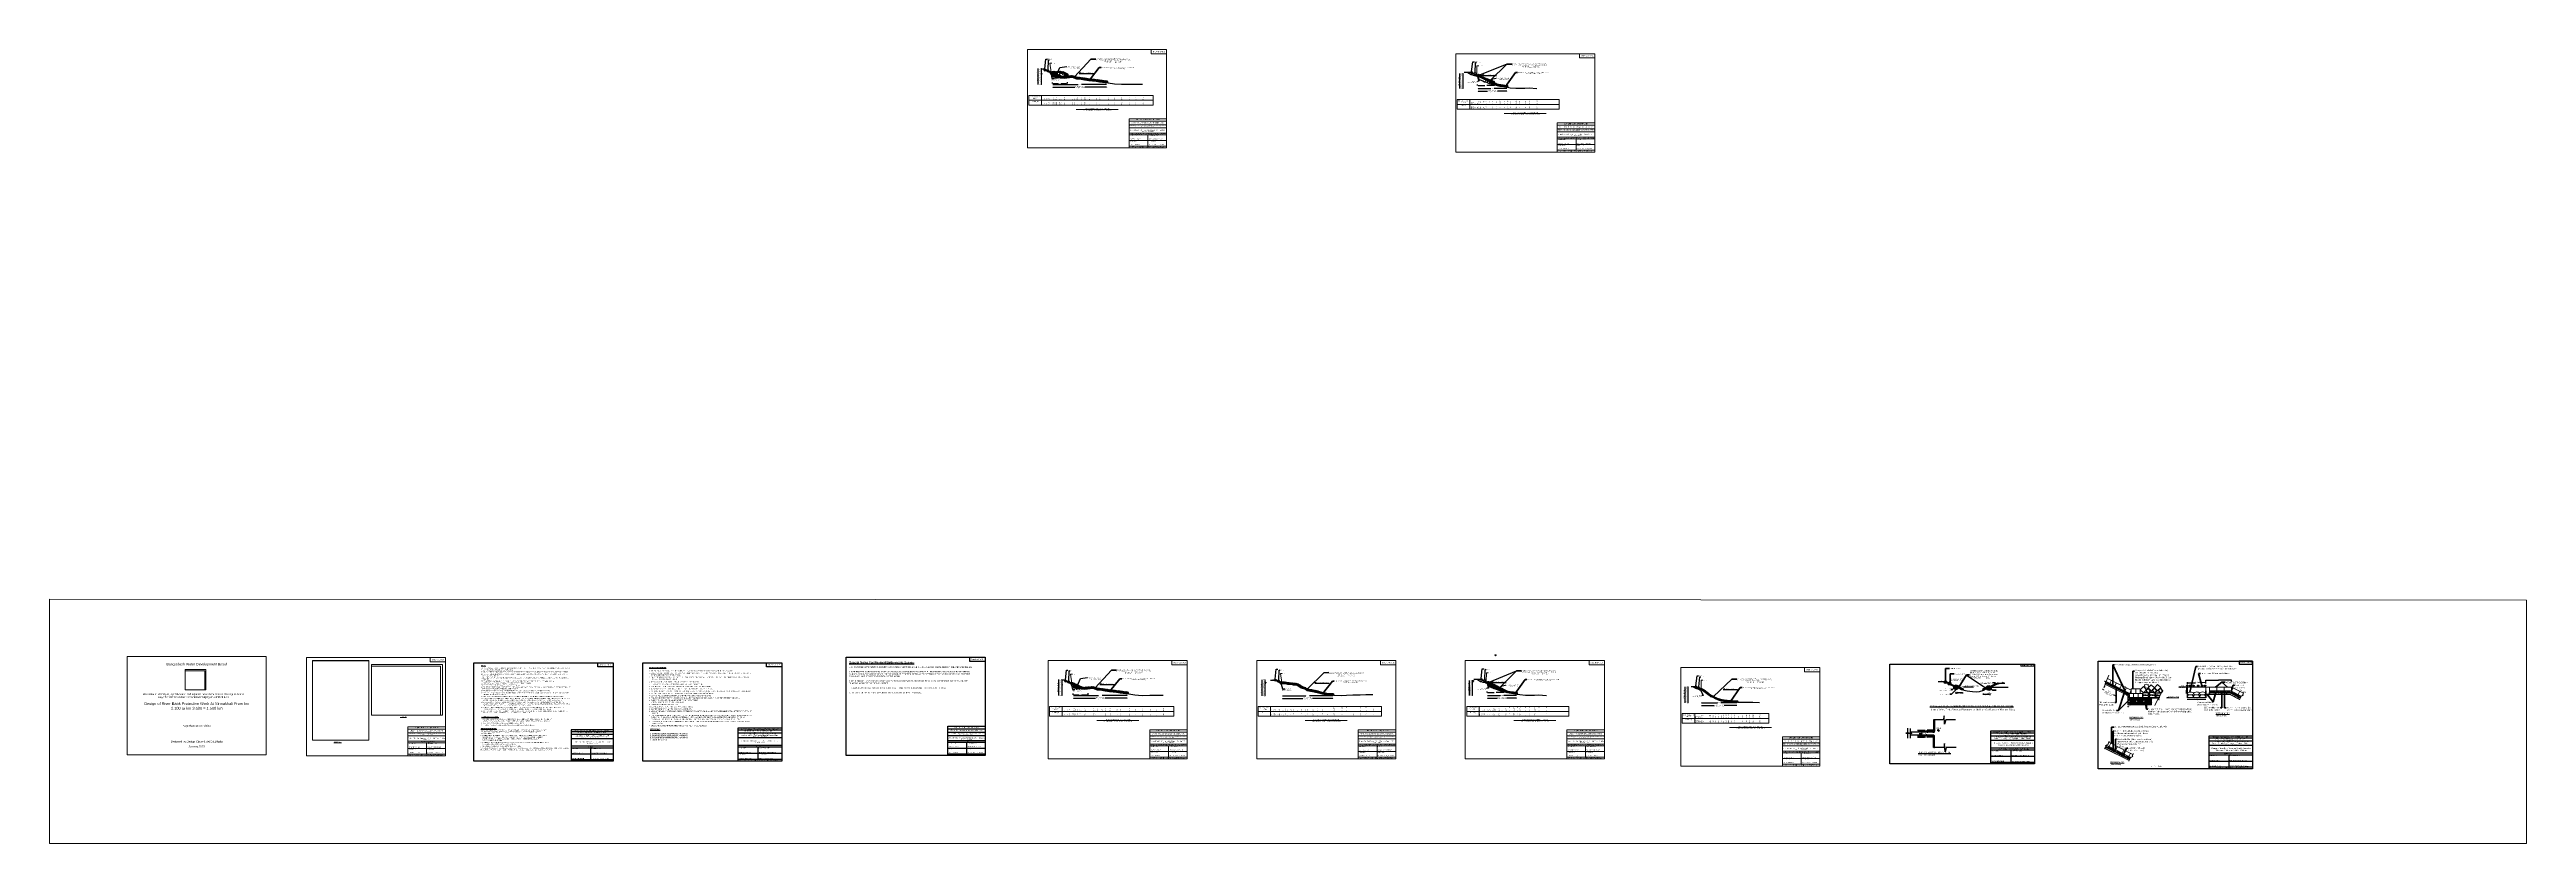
# Model space of a CAD drawing. Header units: inches. Extents: x 91231 to 269365, y -29123 to 27954.
import ezdxf
from ezdxf.enums import TextEntityAlignment as Align

# ---------------------------------------------------------------- set-up
doc = ezdxf.new("R2010")
doc.units = ezdxf.units.IN
doc.header["$LTSCALE"] = 7
doc.header["$MEASUREMENT"] = 0
doc.header["$PDMODE"] = 3
for name, color, linetype, lineweight in [('Cross section Data Border', 7, 'Continuous', 9), ('Cross Section Labels', 7, 'Continuous', 9), ('Existing_Bed_Level for Xsection', 7, 'Continuous', 25), ('Layer1', 7, 'Continuous', 13), ('Long Section Labels', 7, 'Continuous', 9)]:
    doc.layers.add(name, color=color, linetype=linetype, lineweight=lineweight)
doc.layers.add('LINE', color=7, linetype='Continuous')
doc.styles.add('Kazi_T_H', font='timesbd.ttf')
doc.styles.add('liza', font='times.ttf', dxfattribs={"height": 2})
doc.styles.get("Standard").update_dxf_attribs({"font": 'arial.ttf'})
doc.dimstyles.new('Appron Lebeling Style', dxfattribs={"dimtxt": 50, "dimasz": 50, "dimexe": 0.18, "dimexo": 0.0625, "dimgap": 0.09, "dimtad": 0, "dimtih": 1, "dimtoh": 1, "dimdec": 4, "dimzin": 0, "dimdsep": 46, "dimtxsty": 'Standard', "dimcen": 0.09, "dimse1": 1, "dimse2": 1, "dimadec": 0, "dimazin": 0, "dimtfac": 1, "dimtdec": 4, "dimtofl": 0, "dimtmove": 0, "dimatfit": 3, "dimfxl": 1, "dimtolj": 1, "dimtzin": 0, "dimarcsym": 0})
doc.dimstyles.get("Standard").update_dxf_attribs({"dimtxt": 0.18, "dimasz": 0.18, "dimexe": 0.18, "dimexo": 0.0625, "dimgap": 0.09, "dimtad": 0, "dimtih": 1, "dimtoh": 1, "dimdec": 4, "dimzin": 0, "dimdsep": 46, "dimtxsty": 'Standard', "dimcen": 0.09, "dimadec": 0, "dimazin": 0, "dimtfac": 1, "dimtdec": 4, "dimtofl": 0, "dimtmove": 0, "dimatfit": 3, "dimfxl": 1, "dimtolj": 1, "dimtzin": 0, "dimarcsym": 0})
picture_1 = doc.add_image_def('image1.jpg', size_in_pixel=(3507, 4960))
picture_2 = doc.add_image_def('image2.jpg', size_in_pixel=(4960, 3507))
picture_3 = doc.add_image_def('image3.png', size_in_pixel=(251, 242))
picture_4 = doc.add_image_def('image4.jpg', size_in_pixel=(6041, 6041))
picture_5 = doc.add_image_def('image5.jpg', size_in_pixel=(3507, 4960))
picture_6 = doc.add_image_def('image6.jpg', size_in_pixel=(4960, 3507))
pattern_1 = [(50, (18222.224, 659253.046), (54.6554007, -4.7817257), [5.715, -62.865]), (355, (18222.224, 659253.046), (-10.572848, 57.316993), [4.572, -50.292]), (100.451, (18226.78, 659252.65), (44.0827505, 52.5350063), [4.857, -53.427]), (46.1842, (18222.224, 659268.286), (81.323712, -12.6126984), [8.5725, -94.2975]), (96.6356, (18229, 659267.235), (71.22127, 74.227667), [7.2855, -80.1405]), (351.184, (18222.22, 659268.29), (71.221382, 74.227535), [6.858, -75.438]), (21, (18229.844, 659264.476), (45.484464, -30.6796556), [5.715, -62.865]), (326, (18229.844, 659264.476), (18.5406085, 55.25639), [4.572, -50.292]), (71.4514, (18233.634, 659261.92), (64.0249472, 24.5768573), [4.857, -53.427]), (37.5, (18222.224, 659253.046), (0.926581, 25.36651166), [0, -49.6824, 0, -51.054, 0, -50.4825]), (7.5, (18222.224, 659253.046), (20.0458988, 30.0541724), [0, -29.1084, 0, -48.5394, 0, -19.2405]), (327.5, (18205.231, 659253.046), (40.67717855, -1.7186232), [0, -19.05, 0, -59.436, 0, -78.867]), (317.5, (18197.61, 659253.046), (44.4387544, 7.6279473), [0, -24.765, 0, -39.4716, 0, -56.007])]

# ---------------------------------------------------------------- blocks, each defined once
blk = doc.blocks.new('*D1')
at = {"layer": 'Cross Section Labels', "color": 0, "lineweight": -2, "transparency": 16777216}
for p, q in [((164873, -18481), (166681, -18481)), ((168737, -18481), (166929, -18481))]:
    blk.add_line(p, q, dxfattribs=at)
at = {"layer": 'Cross Section Labels', "color": 0, "transparency": 16777216}
for points in [[(164873, -18473), (164873, -18490), (164823, -18481)], [(168737, -18473), (168737, -18490), (168787, -18481)]]:
    blk.add_solid(points, dxfattribs=at)
at = {"layer": 'Defpoints', "color": 0, "transparency": 16777216}
for p in [(164823, -17689), (168787, -18362), (168787, -18481)]:
    blk.add_point(p, dxfattribs=at)
at = {"layer": 'Cross Section Labels', "color": 0, "transparency": 16777216, "insert": (166805, -18481), "char_height": 50, "attachment_point": 5}
blk.add_mtext('\\A1;48.00 m', dxfattribs=at)
blk = doc.blocks.new('*D2')
at = {"layer": 'Cross Section Labels', "color": 0, "lineweight": -2, "transparency": 16777216}
for p, q in [((164873, -18681), (166449, -18681)), ((168737, -18681), (167161, -18681))]:
    blk.add_line(p, q, dxfattribs=at)
at = {"layer": 'Cross Section Labels', "color": 0, "transparency": 16777216}
for points in [[(164873, -18673), (164873, -18690), (164823, -18681)], [(168737, -18673), (168737, -18690), (168787, -18681)]]:
    blk.add_solid(points, dxfattribs=at)
at = {"layer": 'Defpoints', "color": 0, "transparency": 16777216}
for p in [(164823, -17689), (168787, -18362), (168787, -18681)]:
    blk.add_point(p, dxfattribs=at)
at = {"layer": 'Cross Section Labels', "color": 0, "transparency": 16777216, "insert": (166805, -18681), "char_height": 50, "attachment_point": 5}
blk.add_mtext('\\A1;Block @21.00 m³/m ^JGoo Bag @27.00 m³/m ', dxfattribs=at)
blk = doc.blocks.new('*D3')
at = {"layer": 'Cross Section Labels', "color": 0, "lineweight": -2, "transparency": 16777216}
for p, q in [((179900, -18500), (181592, -18500)), ((183532, -18500), (181840, -18500))]:
    blk.add_line(p, q, dxfattribs=at)
at = {"layer": 'Cross Section Labels', "color": 0, "transparency": 16777216}
for points in [[(179900, -18491), (179900, -18508), (179850, -18500)], [(183532, -18491), (183532, -18508), (183582, -18500)]]:
    blk.add_solid(points, dxfattribs=at)
at = {"layer": 'Defpoints', "color": 0, "transparency": 16777216}
for p in [(179850, -17609), (183582, -18474), (183582, -18500)]:
    blk.add_point(p, dxfattribs=at)
at = {"layer": 'Cross Section Labels', "color": 0, "transparency": 16777216, "insert": (181716, -18500), "char_height": 50, "attachment_point": 5}
blk.add_mtext('\\A1;48.00 m', dxfattribs=at)
blk = doc.blocks.new('*D4')
at = {"layer": 'Cross Section Labels', "color": 0, "lineweight": -2, "transparency": 16777216}
for p, q in [((179900, -18700), (181360, -18700)), ((183532, -18700), (182072, -18700))]:
    blk.add_line(p, q, dxfattribs=at)
at = {"layer": 'Cross Section Labels', "color": 0, "transparency": 16777216}
for points in [[(179900, -18691), (179900, -18708), (179850, -18700)], [(183532, -18691), (183532, -18708), (183582, -18700)]]:
    blk.add_solid(points, dxfattribs=at)
at = {"layer": 'Defpoints', "color": 0, "transparency": 16777216}
for p in [(179850, -17609), (183582, -18474), (183582, -18700)]:
    blk.add_point(p, dxfattribs=at)
at = {"layer": 'Cross Section Labels', "color": 0, "transparency": 16777216, "insert": (181716, -18700), "char_height": 50, "attachment_point": 5}
blk.add_mtext('\\A1;Block @21.00 m³/m ^JGoo Bag @27.00 m³/m ', dxfattribs=at)
blk = doc.blocks.new('*D5')
at = {"layer": 'Cross Section Labels', "color": 0, "lineweight": -2, "transparency": 16777216}
for p, q in [((194650, -18476), (195562, -18476)), ((196722, -18476), (195809, -18476))]:
    blk.add_line(p, q, dxfattribs=at)
at = {"layer": 'Cross Section Labels', "color": 0, "transparency": 16777216}
for points in [[(194650, -18468), (194650, -18484), (194600, -18476)], [(196722, -18468), (196722, -18484), (196772, -18476)]]:
    blk.add_solid(points, dxfattribs=at)
at = {"layer": 'Defpoints', "color": 0, "transparency": 16777216}
for p in [(194600, -17553), (196772, -18381), (196772, -18476)]:
    blk.add_point(p, dxfattribs=at)
at = {"layer": 'Cross Section Labels', "color": 0, "transparency": 16777216, "insert": (195686, -18476), "char_height": 50, "attachment_point": 5}
blk.add_mtext('\\A1;48.00 m', dxfattribs=at)
blk = doc.blocks.new('*D6')
at = {"layer": 'Cross Section Labels', "color": 0, "lineweight": -2, "transparency": 16777216}
for p, q in [((194650, -18676), (195330, -18676)), ((196722, -18676), (196041, -18676))]:
    blk.add_line(p, q, dxfattribs=at)
at = {"layer": 'Cross Section Labels', "color": 0, "transparency": 16777216}
for points in [[(194650, -18668), (194650, -18684), (194600, -18676)], [(196722, -18668), (196722, -18684), (196772, -18676)]]:
    blk.add_solid(points, dxfattribs=at)
at = {"layer": 'Defpoints', "color": 0, "transparency": 16777216}
for p in [(194600, -17553), (196772, -18381), (196772, -18676)]:
    blk.add_point(p, dxfattribs=at)
at = {"layer": 'Cross Section Labels', "color": 0, "transparency": 16777216, "insert": (195686, -18676), "char_height": 50, "attachment_point": 5}
blk.add_mtext('\\A1;Block @21.00 m³/m ^JGoo Bag @27.00 m³/m ', dxfattribs=at)
blk = doc.blocks.new('*D7')
at = {"layer": 'Cross Section Labels', "color": 0, "lineweight": -2, "transparency": 16777216}
for p, q in [((210038, -19013), (211187, -19013)), ((212584, -19013), (211434, -19013))]:
    blk.add_line(p, q, dxfattribs=at)
at = {"layer": 'Cross Section Labels', "color": 0, "transparency": 16777216}
for points in [[(210038, -19005), (210038, -19022), (209988, -19013)], [(212584, -19005), (212584, -19022), (212634, -19013)]]:
    blk.add_solid(points, dxfattribs=at)
at = {"layer": 'Defpoints', "color": 0, "transparency": 16777216}
for p in [(209988, -18053), (212634, -18953), (212634, -19013)]:
    blk.add_point(p, dxfattribs=at)
at = {"layer": 'Cross Section Labels', "color": 0, "transparency": 16777216, "insert": (211311, -19013), "char_height": 50, "attachment_point": 5}
blk.add_mtext('\\A1;48.00 m', dxfattribs=at)
blk = doc.blocks.new('*D8')
at = {"layer": 'Cross Section Labels', "color": 0, "lineweight": -2, "transparency": 16777216}
for p, q in [((210038, -19213), (210955, -19213)), ((212584, -19213), (211666, -19213))]:
    blk.add_line(p, q, dxfattribs=at)
at = {"layer": 'Cross Section Labels', "color": 0, "transparency": 16777216}
for points in [[(210038, -19205), (210038, -19222), (209988, -19213)], [(212584, -19205), (212584, -19222), (212634, -19213)]]:
    blk.add_solid(points, dxfattribs=at)
at = {"layer": 'Defpoints', "color": 0, "transparency": 16777216}
for p in [(209988, -18053), (212634, -18953), (212634, -19213)]:
    blk.add_point(p, dxfattribs=at)
at = {"layer": 'Cross Section Labels', "color": 0, "transparency": 16777216, "insert": (211311, -19213), "char_height": 50, "attachment_point": 5}
blk.add_mtext('\\A1;Block @21.00 m³/m ^JGoo Bag @27.00 m³/m ', dxfattribs=at)
blk = doc.blocks.new('*D10')
at = {"layer": 'Defpoints', "color": 0, "transparency": 16777216}
for p in [(178664, -17528), (178664, -17609), (178714, -17528)]:
    blk.add_point(p, dxfattribs=at)
at = {"layer": 'Long Section Labels', "color": 0, "lineweight": -2, "transparency": 16777216}
for p, q in [((178664, -17528), (178714, -17528)), ((178664, -17609), (178714, -17609)), ((178714, -17528), (178714, -17568)), ((178714, -17608), (178714, -17568))]:
    blk.add_line(p, q, dxfattribs=at)
at = {"layer": 'Long Section Labels', "color": 0, "transparency": 16777216}
for points in [[(178714, -17528), (178714, -17528), (178714, -17528)], [(178714, -17608), (178714, -17608), (178714, -17609)]]:
    blk.add_solid(points, dxfattribs=at)
at = {"layer": 'Long Section Labels', "color": 0, "transparency": 16777216, "insert": (178714, -17568), "char_height": 0.18, "attachment_point": 5}
blk.add_mtext('\\A1;81.0000', dxfattribs=at)
blk = doc.blocks.new('*D11')
at = {"layer": 'Defpoints', "color": 0, "transparency": 16777216}
for p in [(164823, -18341), (165901, -18328), (165901, -18429)]:
    blk.add_point(p, dxfattribs=at)
at = {"layer": 'Long Section Labels', "color": 0, "lineweight": -2, "transparency": 16777216}
for p, q in [((164823, -18341), (164823, -18429)), ((165901, -18328), (165901, -18429))]:
    blk.add_line(p, q, dxfattribs=at)
at = {"layer": 'Long Section Labels', "color": 0, "lineweight": 0, "transparency": 16777216}
for p, q in [((164863, -18429), (165274, -18429)), ((165861, -18429), (165450, -18429))]:
    blk.add_line(p, q, dxfattribs=at)
at = {"layer": 'Long Section Labels', "color": 0, "transparency": 16777216}
for points in [[(164863, -18422), (164863, -18435), (164823, -18429)], [(165861, -18422), (165861, -18435), (165901, -18429)]]:
    blk.add_solid(points, dxfattribs=at)
at = {"layer": 'Long Section Labels', "color": 0, "transparency": 16777216, "insert": (165362, -18429), "char_height": 40, "attachment_point": 5}
blk.add_mtext('\\A1;12.50m', dxfattribs=at)
blk = doc.blocks.new('*D12')
at = {"layer": 'Defpoints', "color": 0, "transparency": 16777216}
for p in [(164051, -17689), (164051, -17777), (164068, -17777)]:
    blk.add_point(p, dxfattribs=at)
at = {"layer": 'Long Section Labels', "color": 0, "lineweight": -2, "transparency": 16777216}
for p, q in [((164051, -17689), (164068, -17689)), ((164051, -17777), (164068, -17777)), ((164068, -17689), (164068, -17733)), ((164068, -17777), (164068, -17733))]:
    blk.add_line(p, q, dxfattribs=at)
at = {"layer": 'Long Section Labels', "color": 0, "transparency": 16777216}
for points in [[(164068, -17689), (164068, -17689), (164068, -17689)], [(164068, -17777), (164068, -17777), (164068, -17777)]]:
    blk.add_solid(points, dxfattribs=at)
at = {"layer": 'Long Section Labels', "color": 0, "transparency": 16777216, "insert": (164068, -17733), "char_height": 0.18, "attachment_point": 5}
blk.add_mtext('\\A1;88.0000', dxfattribs=at)
blk = doc.blocks.new('*D13')
at = {"layer": 'Defpoints', "color": 0, "transparency": 16777216}
for p in [(194600, -18203), (195802, -18236), (195802, -18269)]:
    blk.add_point(p, dxfattribs=at)
at = {"layer": 'Long Section Labels', "color": 0, "lineweight": -2, "transparency": 16777216}
for p, q in [((194600, -18203), (194600, -18269)), ((194650, -18269), (195128, -18269)), ((195752, -18269), (195274, -18269)), ((195802, -18236), (195802, -18269))]:
    blk.add_line(p, q, dxfattribs=at)
at = {"layer": 'Long Section Labels', "color": 0, "transparency": 16777216}
for points in [[(194650, -18260), (194650, -18277), (194600, -18269)], [(195752, -18260), (195752, -18277), (195802, -18269)]]:
    blk.add_solid(points, dxfattribs=at)
at = {"layer": 'Long Section Labels', "color": 0, "transparency": 16777216, "insert": (195201, -18269), "char_height": 40, "attachment_point": 5}
blk.add_mtext('\\A1;17.0m', dxfattribs=at)
blk = doc.blocks.new('*D14')
at = {"layer": 'Defpoints', "color": 0, "ltscale": 0.5, "transparency": 16777216}
for p in [(246302, -17588), (248150, -17387), (248150, -17479)]:
    blk.add_point(p, dxfattribs=at)
at = {"layer": 'LINE', "color": 0, "lineweight": -2, "ltscale": 0.5, "transparency": 16777216}
for p, q in [((246302, -17588), (246302, -17387)), ((246302, -17387), (247225, -17387)), ((248150, -17387), (247227, -17387)), ((248150, -17479), (248150, -17387))]:
    blk.add_line(p, q, dxfattribs=at)
at = {"layer": 'LINE', "color": 0, "ltscale": 0.5, "transparency": 16777216}
for points in [[(246302, -17387), (246302, -17387), (246302, -17387)], [(248150, -17387), (248150, -17387), (248150, -17387)]]:
    blk.add_solid(points, dxfattribs=at)
at = {"layer": 'LINE', "color": 0, "lineweight": 13, "ltscale": 0.5, "transparency": 16777216, "insert": (247226, -17387), "char_height": 0.18, "attachment_point": 5}
blk.add_mtext('\\A1;{\\H1.775x;1.40m}', dxfattribs=at)
blk = doc.blocks.new('*D15')
at = {"layer": 'Defpoints', "color": 0, "ltscale": 0.5, "transparency": 16777216}
for p in [(244909, -18336), (244912, -17885), (245001, -17885)]:
    blk.add_point(p, dxfattribs=at)
at = {"layer": 'LINE', "color": 0, "lineweight": -2, "ltscale": 0.5, "transparency": 16777216}
for p, q in [((244909, -18336), (244912, -18336)), ((245001, -17885), (244912, -17885)), ((244912, -17885), (244912, -18110)), ((244912, -18336), (244912, -18111))]:
    blk.add_line(p, q, dxfattribs=at)
at = {"layer": 'LINE', "color": 0, "ltscale": 0.5, "transparency": 16777216}
for points in [[(244912, -17885), (244912, -17885), (244912, -17885)], [(244912, -18336), (244912, -18336), (244912, -18336)]]:
    blk.add_solid(points, dxfattribs=at)
at = {"layer": 'LINE', "color": 0, "lineweight": 13, "ltscale": 0.5, "transparency": 16777216, "insert": (244912, -18111), "char_height": 0.9, "attachment_point": 5}
blk.add_mtext('\\A1;300', dxfattribs=at)
blk = doc.blocks.new('*D19')
at = {"layer": 'Cross Section Labels', "color": 0, "lineweight": -2}
for p, q in [((163389, 25449), (165198, 25449)), ((167253, 25449), (165445, 25449))]:
    blk.add_line(p, q, dxfattribs=at)
at = {"layer": 'Cross Section Labels', "color": 0}
for points in [[(163389, 25457), (163389, 25441), (163339, 25449)], [(167253, 25457), (167253, 25441), (167303, 25449)]]:
    blk.add_solid(points, dxfattribs=at)
at = {"layer": 'Defpoints', "color": 0}
for p in [(163339, 26241), (167303, 25568), (167303, 25449)]:
    blk.add_point(p, dxfattribs=at)
at = {"layer": 'Cross Section Labels', "color": 0, "insert": (165321, 25449), "char_height": 50, "attachment_point": 5}
blk.add_mtext('\\A1;48.00 m', dxfattribs=at)
blk = doc.blocks.new('*D20')
at = {"layer": 'Cross Section Labels', "color": 0, "lineweight": -2}
for p, q in [((163389, 25249), (164966, 25249)), ((167253, 25249), (165677, 25249))]:
    blk.add_line(p, q, dxfattribs=at)
at = {"layer": 'Cross Section Labels', "color": 0}
for points in [[(163389, 25257), (163389, 25241), (163339, 25249)], [(167253, 25257), (167253, 25241), (167303, 25249)]]:
    blk.add_solid(points, dxfattribs=at)
at = {"layer": 'Defpoints', "color": 0}
for p in [(163339, 26241), (167303, 25568), (167303, 25249)]:
    blk.add_point(p, dxfattribs=at)
at = {"layer": 'Cross Section Labels', "color": 0, "insert": (165321, 25249), "char_height": 50, "attachment_point": 5}
blk.add_mtext('\\A1;Block @21.00 m³/m ^JGoo Bag @27.00 m³/m ', dxfattribs=at)
blk = doc.blocks.new('*D21')
at = {"layer": 'Defpoints', "color": 0}
for p in [(163339, 25590), (164417, 25602), (164417, 25502)]:
    blk.add_point(p, dxfattribs=at)
at = {"layer": 'Long Section Labels', "color": 0, "lineweight": -2}
for p, q in [((163339, 25590), (163339, 25502)), ((164417, 25602), (164417, 25502))]:
    blk.add_line(p, q, dxfattribs=at)
at = {"layer": 'Long Section Labels', "color": 0, "lineweight": 0}
for p, q in [((163379, 25502), (163790, 25502)), ((164377, 25502), (163967, 25502))]:
    blk.add_line(p, q, dxfattribs=at)
at = {"layer": 'Long Section Labels', "color": 0}
for points in [[(163379, 25508), (163379, 25495), (163339, 25502)], [(164377, 25508), (164377, 25495), (164417, 25502)]]:
    blk.add_solid(points, dxfattribs=at)
at = {"layer": 'Long Section Labels', "color": 0, "insert": (163878, 25502), "char_height": 40, "attachment_point": 5}
blk.add_mtext('\\A1;12.50m', dxfattribs=at)
blk = doc.blocks.new('*D22')
at = {"layer": 'Defpoints', "color": 0}
for p in [(162567, 26241), (162567, 26153), (162584, 26153)]:
    blk.add_point(p, dxfattribs=at)
at = {"layer": 'Long Section Labels', "color": 0, "lineweight": -2}
for p, q in [((162567, 26241), (162585, 26241)), ((162567, 26153), (162585, 26153)), ((162584, 26241), (162584, 26197)), ((162584, 26153), (162584, 26197))]:
    blk.add_line(p, q, dxfattribs=at)
at = {"layer": 'Long Section Labels', "color": 0}
for points in [[(162584, 26241), (162584, 26241), (162584, 26241)], [(162584, 26153), (162584, 26153), (162584, 26153)]]:
    blk.add_solid(points, dxfattribs=at)
at = {"layer": 'Long Section Labels', "color": 0, "insert": (162584, 26197), "char_height": 0.18, "attachment_point": 5}
blk.add_mtext('\\A1;88.0000', dxfattribs=at)
blk = doc.blocks.new('*D23')
at = {"layer": 'Cross Section Labels', "color": 0, "lineweight": -2}
for p, q in [((193963, 25159), (194876, 25159)), ((196036, 25159), (195123, 25159))]:
    blk.add_line(p, q, dxfattribs=at)
at = {"layer": 'Cross Section Labels', "color": 0}
for points in [[(193963, 25167), (193963, 25150), (193913, 25159)], [(196036, 25167), (196036, 25150), (196086, 25159)]]:
    blk.add_solid(points, dxfattribs=at)
at = {"layer": 'Defpoints', "color": 0}
for p in [(193913, 26082), (196086, 25254), (196086, 25159)]:
    blk.add_point(p, dxfattribs=at)
at = {"layer": 'Cross Section Labels', "color": 0, "insert": (195000, 25159), "char_height": 50, "attachment_point": 5}
blk.add_mtext('\\A1;48.00 m', dxfattribs=at)
blk = doc.blocks.new('*D24')
at = {"layer": 'Cross Section Labels', "color": 0, "lineweight": -2}
for p, q in [((193963, 24959), (194644, 24959)), ((196036, 24959), (195355, 24959))]:
    blk.add_line(p, q, dxfattribs=at)
at = {"layer": 'Cross Section Labels', "color": 0}
for points in [[(193963, 24967), (193963, 24950), (193913, 24959)], [(196036, 24967), (196036, 24950), (196086, 24959)]]:
    blk.add_solid(points, dxfattribs=at)
at = {"layer": 'Defpoints', "color": 0}
for p in [(193913, 26082), (196086, 25254), (196086, 24959), (193576, -17411), (193576, -17482), (193637, -17482)]:
    blk.add_point(p, dxfattribs=at)
at = {"layer": 'Long Section Labels', "color": 0, "lineweight": -2}
for p, q in [((193576, -17411), (193638, -17411)), ((193576, -17482), (193638, -17482)), ((193637, -17411), (193637, -17446)), ((193637, -17482), (193637, -17447))]:
    blk.add_line(p, q, dxfattribs=at)
at = {"layer": 'Long Section Labels', "color": 0}
for points in [[(193637, -17411), (193637, -17411), (193637, -17411)], [(193637, -17482), (193637, -17482), (193637, -17482)]]:
    blk.add_solid(points, dxfattribs=at)
at = {"layer": 'Cross Section Labels', "color": 0, "insert": (195000, 24959), "char_height": 50, "attachment_point": 5}
blk.add_mtext('\\A1;Block @21.00 m³/m ^JGoo Bag @27.00 m³/m ', dxfattribs=at)
at = {"layer": 'Long Section Labels', "color": 0, "insert": (193637, -17447), "char_height": 0.18, "attachment_point": 5}
blk.add_mtext('\\A1;71.0000', dxfattribs=at)
blk = doc.blocks.new('*D25')
at = {"layer": 'Defpoints', "color": 0}
for p in [(193913, 25431), (195116, 25398), (195116, 25366), (194676, -17724), (194852, -17703), (194852, -17724)]:
    blk.add_point(p, dxfattribs=at)
at = {"layer": 'Long Section Labels', "color": 0, "lineweight": -2}
for p, q in [((193913, 25431), (193913, 25366)), ((193963, 25366), (194442, 25366)), ((195066, 25366), (194587, 25366)), ((195116, 25398), (195116, 25366)), ((194676, -17724), (194676, -17703)), ((194676, -17703), (194764, -17703)), ((194852, -17703), (194765, -17703)), ((194852, -17724), (194852, -17703))]:
    blk.add_line(p, q, dxfattribs=at)
at = {"layer": 'Long Section Labels', "color": 0}
for points in [[(193963, 25374), (193963, 25358), (193913, 25366)], [(195066, 25374), (195066, 25358), (195116, 25366)], [(194676, -17703), (194676, -17703), (194676, -17703)], [(194852, -17703), (194852, -17703), (194852, -17703)]]:
    blk.add_solid(points, dxfattribs=at)
at = {"layer": 'Long Section Labels', "color": 0, "attachment_point": 5}
for s, insert, char_height in [('\\A1;17.0m', (194515, 25366), 40), ('\\A1;176.0000', (194764, -17703), 0.18)]:
    blk.add_mtext(s, dxfattribs=dict(at, insert=insert, char_height=char_height))

msp = doc.modelspace()

# ---------------------------------------------------------------- hatches: boundary and pattern name
at = {"linetype": 'Continuous', "lineweight": -3, "ltscale": 0.5}
h = msp.add_hatch(dxfattribs=at)
h.set_pattern_fill('AR-CONC', color=0, scale=0.83, style=0)
h.set_pattern_definition([(50, (266102.72, -8219.46), (151.2133, -13.22944), [15.8115, -173.9265]), (355, (266102.72, -8219.46), (-29.25155, 158.577), [12.6492, -139.1412]), (100.451, (266115.32, -8220.56), (121.9623, 145.34685), [13.4377, -147.8147]), (46.1842, (266102.72, -8177.3), (224.9956, -34.8951), [23.7172, -260.8897]), (96.6356, (266121.47, -8180.2), (197.0455, 205.3632), [20.1565, -221.722]), (351.184, (266102.72, -8177.3), (197.0458, 205.3628), [18.9738, -208.7118]), (21, (266123.8, -8187.84), (125.84035, -84.8804), [15.8115, -173.9265]), (326, (266123.8, -8187.84), (51.2957, 152.876), [12.6492, -139.1412]), (71.4514, (266134.29, -8194.91), (177.1357, 67.996), [13.4377, -147.8147]), (37.5, (266102.72, -8219.46), (2.56354, 70.18068), [0, -137.45464, 0, -141.2494, 0, -139.66825]), (7.5, (266102.72, -8219.46), (55.46032, 83.14988), [0, -80.53324, 0, -134.29234, 0, -53.23205]), (327.5, (266055.71, -8219.46), (112.54019, -4.75486), [0, -52.705, 0, -164.4396, 0, -218.1987]), (317.5, (266034.63, -8219.46), (122.94722, 21.104), [0, -68.5165, 0, -109.20476, 0, -154.9527])])
h.paths.add_polyline_path([(239147.17647, -17487.86785), (239040.67257, -17449.873), (239189.66466, -17613.91104), (239140.41463, -17597.12184), (240786.26548, -18420.04726), (240786.26548, -18331.43863), (240834.31804, -18331.43863)])
at = {"lineweight": -3, "ltscale": 0.5}
h = msp.add_hatch(dxfattribs=at)
h.set_pattern_fill('AR-CONC', color=0, scale=0.5, style=0)
h.set_pattern_definition([(50, (18222.224, 659253.05), (91.0923345, -7.969543), [9.525, -104.775]), (355, (18222.22, 659253.05), (-17.621413, 95.528321), [7.62, -83.82]), (100.451, (18229.815, 659252.38), (73.471251, 87.558344), [8.095, -89.045]), (46.1842, (18222.22, 659278.45), (135.53952, -21.021164), [14.2875, -157.1625]), (96.6356, (18233.52, 659276.7), (118.702117, 123.712778), [12.1425, -133.5675]), (351.184, (18222.22, 659278.45), (118.702303, 123.71256), [11.43, -125.73]), (21, (18234.924, 659272.1), (75.80744, -51.132759), [9.525, -104.775]), (326, (18234.92, 659272.1), (30.901014, 92.093983), [7.62, -83.82]), (71.4514, (18241.24, 659267.835), (106.708245, 40.961429), [8.095, -89.045]), (37.5, (18222.224, 659253.046), (1.5443016, 42.2775194), [0, -82.804, 0, -85.09, 0, -84.1375]), (7.5, (18222.224, 659253.046), (33.4098313, 50.0902874), [0, -48.514, 0, -80.899, 0, -32.0675]), (327.5, (18193.903, 659253.046), (67.7952976, -2.864372), [0, -31.75, 0, -99.06, 0, -131.445]), (317.5, (18181.2, 659253.046), (74.0645907, 12.7132455), [0, -41.275, 0, -65.786, 0, -93.345])])
edge = h.paths.add_edge_path()
edge.add_line((240686.26548, -19153.05487), (242402.80704, -19152.20664))
edge.add_line((242402.80704, -19152.20664), (242403.87993, -18655.65415))
edge.add_line((242403.87993, -18655.65415), (242181.44663, -18655.17355))
edge.add_ellipse((242128.67425, -18775.18811), major_axis=(-266.93927, 1.74744), ratio=0.4596705317, start_angle=282.3229212975, end_angle=618.7702980972, ccw=False)
edge.add_line((242072.48848, -18654.93812), (241754.70407, -18654.25149))
edge.add_line((241754.70407, -18654.25149), (241061.49151, -18654.25149))
edge.add_ellipse((241060.68827, -18776.95561), major_axis=(-266.93927, 1.74744), ratio=0.4596705317, start_angle=184.8800895468, end_angle=270.0000000053, ccw=False)
edge.add_ellipse((241592.93516, -18778.72311), major_axis=(-266.93927, 1.74744), ratio=0.4596705317, start_angle=4.8800895468, end_angle=355.9239340465, ccw=False)
edge.add_ellipse((241060.68827, -18776.95561), major_axis=(-266.93927, 1.74744), ratio=0.4596705317, start_angle=271.6317947285, end_angle=535.9239340465, ccw=False)
edge.add_line((241053.88974, -18654.25149), (240786.26548, -18654.25149))
edge.add_line((240786.26548, -18654.25149), (240786.26548, -18420.04726))
edge.add_line((240786.26548, -18420.04726), (239140.41463, -17597.12184))
edge.add_line((239140.41463, -17597.12184), (239101.12366, -17583.72765))
edge.add_line((239101.12366, -17583.72765), (239066.16821, -17682.79642))
edge.add_line((239066.16821, -17682.79642), (240686.26548, -18492.84506))
edge.add_line((240686.26548, -18492.84506), (240686.26548, -19153.05487))
edge = h.paths.add_edge_path(flags=16)
edge.add_ellipse((241062.64817, -19024.56618), major_axis=(-266.93927, 1.74744), ratio=0.4596705317, start_angle=184.8800895469, end_angle=535.9239340465, ccw=False)
edge.add_ellipse((241594.89507, -19026.33368), major_axis=(-266.93927, 1.74744), ratio=0.4596705317, start_angle=4.8800895469, end_angle=355.9239340464, ccw=False)
edge = h.paths.add_edge_path(flags=16)
edge.add_ellipse((242130.63416, -19022.79868), major_axis=(-266.93927, 1.74744), ratio=0.4596705317, start_angle=0, end_angle=360)
at = {"linetype": 'Continuous', "lineweight": -3, "ltscale": 0.5}
h = msp.add_hatch(dxfattribs=at)
h.set_pattern_fill('JIS_RC_10', color=0, scale=100, style=0)
h.set_pattern_definition([(45, (179678.4, 46528.6), (-707.107, 707.107), []), (45, (179750.9, 46528.6), (-707.107, 707.107), []), (45, (179823.4, 46528.6), (-707.107, 707.107), [])])
edge = h.paths.add_edge_path()
edge.add_ellipse((228351.21194, -17908.5445), major_axis=(-24.45533, 0), ratio=0.5608000875, start_angle=0, end_angle=360, ccw=False)
h = msp.add_hatch(dxfattribs=at)
h.set_pattern_fill('JIS_RC_10', color=0, scale=100, style=0)
h.set_pattern_definition([(135, (279373.8, 46475.5), (707.107, 707.107), []), (135, (279301.3, 46475.5), (707.107, 707.107), []), (135, (279228.8, 46475.5), (707.107, 707.107), [])])
edge = h.paths.add_edge_path()
edge.add_ellipse((230700.94727, -17961.663), major_axis=(24.45533, 0), ratio=0.5608000875, start_angle=0, end_angle=360)
at = {"lineweight": -3, "ltscale": 0.5}
h = msp.add_hatch(dxfattribs=at)
h.set_pattern_fill('AR-CONC', color=0, scale=0.3, style=0)
h.set_pattern_definition(pattern_1)
edge = h.paths.add_edge_path()
edge.add_ellipse((241060.68827, -18776.95561), major_axis=(-266.93927, 1.74744), ratio=0.4596705317, start_angle=271.6317947285, end_angle=535.9239340465)
edge.add_ellipse((241592.93516, -18778.72311), major_axis=(-266.93927, 1.74744), ratio=0.4596705317, start_angle=355.9239340465, end_angle=364.8800895468, ccw=False)
edge.add_ellipse((241060.68827, -18776.95561), major_axis=(-266.93927, 1.74744), ratio=0.4596705317, start_angle=184.8800895468, end_angle=270.0000000053)
edge.add_line((241061.49151, -18654.25149), (241053.88974, -18654.25149))
h = msp.add_hatch(dxfattribs=at)
h.set_pattern_fill('AR-CONC', color=0, scale=0.3, style=0)
h.set_pattern_definition(pattern_1)
edge = h.paths.add_edge_path()
edge.add_ellipse((241062.64817, -19024.56618), major_axis=(-266.93927, 1.74744), ratio=0.4596705317, start_angle=184.8800895469, end_angle=535.9239340465)
edge.add_ellipse((241594.89507, -19026.33368), major_axis=(-266.93927, 1.74744), ratio=0.4596705317, start_angle=355.9239340464, end_angle=364.8800895469, ccw=False)
edge = h.paths.add_edge_path()
edge.add_ellipse((241592.93516, -18778.72311), major_axis=(-266.93927, 1.74744), ratio=0.4596705317, start_angle=4.8800895468, end_angle=355.9239340465)
edge.add_ellipse((241060.68827, -18776.95561), major_axis=(-266.93927, 1.74744), ratio=0.4596705317, start_angle=175.9239340465, end_angle=184.8800895468, ccw=False)
edge = h.paths.add_edge_path()
edge.add_ellipse((241594.89507, -19026.33368), major_axis=(-266.93927, 1.74744), ratio=0.4596705317, start_angle=4.8800895469, end_angle=355.9239340464)
edge.add_ellipse((241062.64817, -19024.56618), major_axis=(-266.93927, 1.74744), ratio=0.4596705317, start_angle=175.9239340465, end_angle=184.8800895469, ccw=False)
edge = h.paths.add_edge_path()
edge.add_ellipse((242128.67425, -18775.18811), major_axis=(-266.93927, 1.74744), ratio=0.4596705317, start_angle=282.3229212975, end_angle=618.7702980972)
edge.add_line((242181.44663, -18655.17355), (242072.48848, -18654.93812))
edge = h.paths.add_edge_path()
edge.add_ellipse((242130.63416, -19022.79868), major_axis=(-266.93927, 1.74744), ratio=0.4596705317, start_angle=0, end_angle=360)
at = {"linetype": 'Continuous', "lineweight": -3, "ltscale": 0.5}
h = msp.add_hatch(dxfattribs=at)
h.set_pattern_fill('AR-CONC', color=0, scale=0.83, style=0)
h.set_pattern_definition([(50, (224795.18, -18941.82), (151.2133, -13.22944), [15.8115, -173.9265]), (355, (224795.18, -18941.82), (-29.2515, 158.577), [12.6492, -139.1412]), (100.451, (224807.78, -18942.92), (121.9623, 145.34685), [13.4377, -147.8147]), (46.1842, (224795.18, -18899.65), (224.9956, -34.8951), [23.7172, -260.8897]), (96.6356, (224813.93, -18902.56), (197.0455, 205.3632), [20.1565, -221.722]), (351.184, (224795.18, -18899.65), (197.0458, 205.3628), [18.9738, -208.7118]), (21, (224816.26, -18910.2), (125.84035, -84.8804), [15.8115, -173.9265]), (326, (224816.26, -18910.2), (51.2957, 152.876), [12.6492, -139.1412]), (71.4514, (224826.75, -18917.27), (177.1357, 67.996), [13.4377, -147.8147]), (37.5, (224795.18, -18941.82), (2.56354, 70.18068), [0, -137.45464, 0, -141.2494, 0, -139.66825]), (7.5, (224795.18, -18941.82), (55.46032, 83.14988), [0, -80.53324, 0, -134.29234, 0, -53.23205]), (327.5, (224748.166, -18941.82), (112.5402, -4.75486), [0, -52.705, 0, -164.4396, 0, -218.1987]), (317.5, (224727.08, -18941.82), (122.94722, 21.104), [0, -68.5165, 0, -109.20476, 0, -154.9527])])
h.paths.add_polyline_path([(248149.87257, -18179.94899), (248149.87257, -18148.78802), (246565.87257, -18148.78802), (246565.87257, -18280.78802), (248056.38965, -18280.78802), (248800.24932, -18652.71785), (248828.08469, -18602.41006), (248783.03192, -18573.28474), (248856.49943, -18533.26242)])
h = msp.add_hatch(dxfattribs=at)
h.set_pattern_fill('AR-SAND', color=0, scale=1.32, style=0)
h.set_pattern_definition([(37.5, (224795.18, -18941.82), (-2.11204, 64.60255), [0, -50.96256, 0, -56.9976, 0, -54.483]), (7.5, (224795.18, -18941.82), (59.33707, 94.6209), [0, -27.49296, 0, -45.93336, 0, -17.6022]), (327.5, (224753.94, -18941.82), (104.41099, 0.18971), [0, -16.764, 0, -60.3504, 0, -78.7908]), (317.5, (224753.94, -18941.82), (100.78945, 29.42667), [0, -8.382, 0, -39.56304, 0, -45.2628])])
h.paths.add_polyline_path([(248056.38965, -18280.78802), (246567.97201, -18280.78802), (246567.97201, -18412.78802), (248025.22868, -18412.78802), (248736.28784, -18768.3176), (248800.24932, -18652.71785)])
at = {"linetype": 'ByBlock', "lineweight": 5, "ltscale": 0.5}
h = msp.add_hatch(dxfattribs=at)
h.set_pattern_fill('AR-CONC', color=256, scale=0.132, style=0)
h.set_pattern_definition([(50, (247715.53, -12220.058), (24.048376, -2.10396), [2.5146, -27.6606]), (355, (247715.53, -12220.058), (-4.65205, 25.21948), [2.01168, -22.12848]), (100.451, (247717.533, -12220.234), (19.39641, 23.1154), [2.13708, -23.50788]), (46.1842, (247715.53, -12213.353), (35.78243, -5.54959), [3.7719, -41.4909]), (96.6356, (247718.51, -12213.815), (31.33736, 32.66017), [3.20562, -35.26182]), (351.184, (247715.53, -12213.353), (31.3374, 32.66012), [3.01752, -33.19272]), (21, (247718.882, -12215.03), (20.013164, -13.49905), [2.5146, -27.6606]), (326, (247718.882, -12215.03), (8.15787, 24.31281), [2.01168, -22.12848]), (71.4514, (247720.55, -12216.154), (28.17098, 10.81382), [2.13708, -23.50788]), (37.5, (247715.529, -12220.0584), (0.407696, 11.161265), [0, -21.860256, 0, -22.46376, 0, -22.2123]), (7.5, (247715.529, -12220.058), (8.820195, 13.223836), [0, -12.807696, 0, -21.357336, 0, -8.46582]), (327.5, (247708.0525, -12220.058), (17.897959, -0.756194), [0, -8.382, 0, -26.15184, 0, -34.70148]), (317.5, (247704.7, -12220.058), (19.55305, 3.356297), [0, -10.8966, 0, -17.367504, 0, -24.64308])])
h.paths.add_polyline_path([(248267.93696, -17943.82021), (248149.87257, -17884.78802), (248149.87257, -18148.78802), (248149.87257, -18179.94899)])
at = {"linetype": 'ByBlock', "lineweight": 18, "ltscale": 0.5}
h = msp.add_hatch(dxfattribs=at)
h.set_pattern_fill('AR-SAND', color=256, scale=1.32, style=0)
h.set_pattern_definition([(37.5, (255179.25, -15998.9), (-2.11204, 64.60255), [0, -50.96256, 0, -56.9976, 0, -54.483]), (7.5, (255179.25, -15998.9), (59.33707, 94.6209), [0, -27.49296, 0, -45.93336, 0, -17.6022]), (327.5, (255138.01, -15998.9), (104.411, 0.1897), [0, -16.764, 0, -60.3504, 0, -78.7908]), (317.5, (255138.01, -15998.9), (100.78945, 29.42667), [0, -8.382, 0, -39.56304, 0, -45.2628])])
h.paths.add_polyline_path([(240789.96087, -23170.61182), (240853.92236, -23055.01207), (239105.14939, -22180.62559), (239041.1879, -22296.22533)])
at = {"linetype": 'ByBlock', "lineweight": 13, "ltscale": 0.5}
h = msp.add_hatch(dxfattribs=at)
h.set_pattern_fill('GRAVEL', color=256, scale=13.2, style=0)
h.set_pattern_definition([(228.0128, (255420.653, -15663.618), (-2682.24228, -3017.523708), [45.107, -4465.626]), (184.9697, (255390.478, -15697.146), (4023.366508, 335.277634), [77.4055, -7663.128]), (132.5104, (255313.363, -15703.851), (3352.79756, -3688.083603), [54.5796, -5403.3804]), (267.2737, (255182.604, -15787.671), (335.278544, 6705.597842), [70.4887, -6978.365]), (292.8337, (255179.251, -15858.08), (-1676.40476, 4023.362288), [69.1197, -6842.8536]), (357.2737, (255206.074, -15921.783), (-6705.597842, 335.278544), [70.4887, -6978.365]), (37.6942, (255276.482, -15925.136), (-4358.642754, -3352.797011), [93.2176, -9228.529]), (72.2553, (255350.244, -15868.138), (2346.964695, 7376.162139), [88.007, -8712.6996]), (121.4296, (255377.066, -15784.318), (-2682.240691, 4358.634873), [70.7273, -7002.006]), (175.2364, (255340.186, -15723.968), (3688.077103, -335.276853), [80.746, -3956.555]), (222.3974, (255259.718, -15717.262), (-4023.360121, -3688.075202), [104.4223, -10337.8176]), (138.8141, (255514.53, -15791.024), (-2346.958505, 2011.676906), [35.6407, -3528.439]), (171.4692, (255487.709, -15767.554), (4358.633347, -670.56169), [67.806, -6712.807]), (225, (255420.65, -15757.5), (-7e-14, -335.2798), [47.4156, -426.7415]), (203.1986, (255397.183, -15717.262), (1676.40565, 670.56294), [25.534, -2527.879]), (291.8014, (255373.714, -15727.32), (-335.28024, 1005.84065), [36.1107, -1769.4336]), (30.9638, (255387.125, -15760.85), (1005.83894, 670.56052), [58.65, -1896.3516]), (161.5651, (255437.42, -15730.67), (670.5603, -335.2795), [42.41, -1017.839]), (16.3895, (255179.251, -15727.32), (3352.80185, 1005.837908), [59.4116, -5881.7616]), (70.3462, (255236.249, -15710.557), (-1341.116263, -3688.074784), [49.843, -4934.4504]), (293.1986, (255437.417, -15663.618), (-670.56294, 1676.40565), [51.068, -2502.3504]), (343.6105, (255457.534, -15710.557), (-3352.80185, 1005.837908), [59.4116, -5881.7616]), (339.444, (255179.25, -15935.194), (-1676.40208, 670.55919), [57.2926, -2807.3364]), (294.7751, (255232.896, -15955.31), (-1676.396093, 3688.078287), [48.0047, -4752.475]), (66.8014, (255440.77, -15998.898), (670.56294, 1676.40565), [51.068, -2502.3504]), (17.354, (255460.886, -15951.958), (-4358.640235, -1341.117977), [56.2034, -5564.117]), (69.444, (255276.482, -15998.898), (-670.55919, -1676.40208), [28.6464, -2835.9936]), (101.3099, (255420.65, -15998.9), (-335.27835, 1341.1157), [17.096, -1692.504]), (165.9638, (255417.3, -15982.13), (1005.8407, -335.27942), [69.1197, -1313.2746]), (186.009, (255350.244, -15965.37), (3352.795056, 335.279217), [64.0552, -6341.465]), (303.6901, (255387.125, -15791.02), (-335.2801, 670.55935), [48.355, -1160.515]), (353.1572, (255413.947, -15831.258), (5699.762357, -670.563003), [84.4215, -8357.712]), (60.9454, (255497.767, -15841.316), (-1341.11688, -2346.954405), [34.519, -3417.401]), (90, (255514.53, -15811.14), (-335.28, 335.28), [20.117, -315.163]), (120.2564, (255343.538, -15955.31), (1341.117158, -2346.958816), [46.5784, -4611.275]), (48.0128, (255320.07, -15915.078), (2682.24228, 3017.523708), [90.2145, -4420.5216]), (0, (255380.42, -15848.02), (335.28, 335.28), [87.173, -248.107]), (325.3048, (255467.592, -15848.022), (-3352.79419, 2346.960223), [53.0125, -5248.2276]), (254.0546, (255511.18, -15878.197), (-335.28086, -1341.1232), [48.8174, -2392.0644]), (207.646, (255497.767, -15925.136), (-6370.317762, -3352.802109), [79.483, -7868.85]), (175.4261, (255427.358, -15962.017), (-4358.641004, 335.278378), [84.088, -8324.6856]), (175.4261, (255427.358, -15962.017), (-4358.641004, 335.278378), [84.088, -8324.6856])])
h.paths.add_polyline_path([(239155.14424, -22058.04253), (239093.10813, -22091.83745), (239138.1609, -22120.96277), (239105.14939, -22180.62559), (240853.92236, -23055.01207), (240874.61125, -23017.62035), (240829.55848, -22988.49503), (240918.80882, -22939.87482)])

# ---------------------------------------------------------------- linework, layer by layer
at = {"color": 0, "linetype": 'Continuous', "lineweight": -3, "ltscale": 0.5}
for p, q in [((227148.61667, -17505.42239), (227054.4572, -17505.42239)), ((227647.96743, -17505.42239), (227121.06425, -17505.42239)), ((227528.96678, -17505.42239), (227528.96678, -17550.42239)), ((227603.96678, -17505.42239), (227528.96678, -17505.42239)), ((227528.96678, -17550.42239), (227558.96678, -17550.42239)), ((227558.96678, -17505.42239), (227558.96678, -17535.42239)), ((227558.96678, -17535.42239), (227603.96678, -17535.42239)), ((227558.96678, -17550.42239), (227558.96678, -17535.42239)), ((227558.96678, -17545.42239), (227603.96678, -17545.42239)), ((227558.96678, -17550.42239), (227558.96678, -17555.42239)), ((227558.96678, -17555.42239), (227603.96678, -17555.42239)), ((227603.96678, -17535.42239), (227603.96678, -17505.42239)), ((227603.96678, -17505.42239), (227647.96743, -17505.42239)), ((227647.96743, -17535.42239), (227603.96678, -17535.42239)), ((227644.10524, -17545.42239), (227603.96678, -17545.42239)), ((227643.02339, -17555.42239), (227603.96678, -17555.42239)), ((227624.10524, -17535.42239), (227624.42179, -17535.58067)), ((227643.02339, -17555.42239), (228266.07991, -17866.95065)), ((227644.10524, -17545.42239), (228266.07991, -17856.40973)), ((227647.96743, -17505.42239), (228298.51459, -17830.69597)), ((227647.96743, -17535.42239), (227647.96743, -17505.42239)), ((227647.96743, -17535.42239), (227656.01715, -17509.44725)), ((227647.96743, -17535.42239), (228275.96773, -17849.42254)), ((227688.21666, -17555.547), (227696.26638, -17529.57186)), ((227688.21666, -17555.547), (227696.26638, -17529.57186)), ((227728.46588, -17575.67162), (227736.5156, -17549.69648)), ((227728.46588, -17575.67162), (227736.5156, -17549.69648)), ((227768.7151, -17595.79623), (227776.76482, -17569.82109)), ((227768.7151, -17595.79623), (227776.76482, -17569.82109)), ((227808.96433, -17615.92084), (227817.01405, -17589.9457)), ((227808.96433, -17615.92084), (227817.01405, -17589.9457)), ((227849.21355, -17636.04545), (227857.26327, -17610.07031)), ((227849.21355, -17636.04545), (227857.26327, -17610.07031)), ((227889.46277, -17656.17006), (227897.51249, -17630.19492)), ((227929.712, -17676.29468), (227937.76172, -17650.31954)), ((227969.96122, -17696.41929), (227978.01094, -17670.44415)), ((228010.21044, -17716.5439), (228018.26017, -17690.56876)), ((228010.21044, -17716.5439), (228018.26017, -17690.56876)), ((228050.45967, -17736.66851), (228058.50939, -17710.69337)), ((228090.70889, -17756.79312), (228098.75861, -17730.81798)), ((228130.95812, -17776.91773), (228139.00784, -17750.94259)), ((228171.20734, -17797.04235), (228179.25706, -17771.06721)), ((228171.20734, -17797.04235), (228179.25706, -17771.06721)), ((228211.45656, -17817.16696), (228219.50628, -17791.19182)), ((228251.70579, -17837.29157), (228259.75551, -17811.31643)), ((231333.33916, -17593.9672), (230753.64462, -17883.81447)), ((231335.1209, -17623.07633), (230776.19148, -17902.54104)), ((231337.20135, -17633.9672), (230786.0793, -17909.52823)), ((231338.2832, -17643.9672), (230786.0793, -17920.06916)), ((230921.20109, -17830.03624), (230913.15137, -17804.0611)), ((230961.45032, -17809.91162), (230953.4006, -17783.93648)), ((231001.69954, -17789.78701), (230993.64982, -17763.81187)), ((231041.94876, -17769.6624), (231033.89904, -17743.68726)), ((231041.94876, -17769.6624), (231033.89904, -17743.68726)), ((231082.19799, -17749.53779), (231074.14827, -17723.56265)), ((231122.44721, -17729.41318), (231114.39749, -17703.43804)), ((231162.69643, -17709.28856), (231154.64671, -17683.31343)), ((231202.94566, -17689.16395), (231194.89594, -17663.18881)), ((231202.94566, -17689.16395), (231194.89594, -17663.18881)), ((231243.19488, -17669.03934), (231235.14516, -17643.0642)), ((231243.19488, -17669.03934), (231235.14516, -17643.0642)), ((231283.44411, -17648.91473), (231275.39438, -17622.93959)), ((231283.44411, -17648.91473), (231275.39438, -17622.93959)), ((231333.33916, -17623.9672), (231325.28944, -17597.99206)), ((231333.33916, -17593.9672), (231860.24234, -17593.9672)), ((231377.33981, -17593.9672), (231333.33916, -17593.9672)), ((231333.33916, -17623.9672), (231333.33916, -17593.9672)), ((231333.33916, -17623.9672), (231377.33981, -17623.9672)), ((231337.20135, -17633.9672), (231377.33981, -17633.9672)), ((231338.2832, -17643.9672), (231377.33981, -17643.9672)), ((231357.20135, -17623.9672), (231356.8848, -17624.12548)), ((231377.33981, -17623.9672), (231377.33981, -17593.9672)), ((231377.33981, -17593.9672), (231452.33981, -17593.9672)), ((231422.33981, -17623.9672), (231377.33981, -17623.9672)), ((231422.33981, -17633.9672), (231377.33981, -17633.9672)), ((231422.33981, -17643.9672), (231377.33981, -17643.9672)), ((231422.33981, -17593.9672), (231422.33981, -17623.9672)), ((231422.33981, -17638.9672), (231422.33981, -17623.9672)), ((231452.33981, -17638.9672), (231422.33981, -17638.9672)), ((231422.33981, -17638.9672), (231422.33981, -17643.9672)), ((231452.33981, -17593.9672), (231452.33981, -17638.9672)), ((239315.61729, -17684.72317), (239315.22154, -17590.52462)), ((244902.35284, -17724.82918), (244977.04402, -17884.78802)), ((244977.04402, -17884.78802), (245045.816, -17723.5339)), ((244977.04402, -17884.78802), (244977.04402, -17725.27793)), ((245110.70293, -17724.82918), (245185.39411, -17884.78802)), ((245185.39411, -17884.78802), (245254.16609, -17723.5339)), ((245185.39411, -17884.78802), (245185.39411, -17725.27793)), ((245346.9952, -17724.82918), (245421.68638, -17884.78802)), ((245421.68638, -17884.78802), (245490.45836, -17723.5339)), ((245421.68638, -17884.78802), (245421.68638, -17725.27793)), ((245671.55238, -17724.82918), (245746.24355, -17884.78802)), ((245746.24355, -17884.78802), (245815.01554, -17723.5339)), ((245746.24355, -17884.78802), (245746.24355, -17725.27793)), ((245973.45497, -17724.82918), (246048.14615, -17884.78802)), ((246048.14615, -17884.78802), (246116.91814, -17723.5339)), ((246048.14615, -17884.78802), (246048.14615, -17725.27793)), ((246188.09108, -17724.82918), (246262.78226, -17884.78802)), ((246262.78226, -17884.78802), (246331.55424, -17723.5339)), ((246262.78226, -17884.78802), (246262.78226, -17725.27793)), ((228265.96773, -17894.42239), (228266.07991, -17856.40973)), ((228266.07991, -17894.42239), (228265.96773, -17894.42239)), ((228266.07991, -17856.40973), (228266.07991, -17950.895)), ((228266.07991, -17950.895), (228426.13135, -17950.895)), ((228275.96773, -17894.42239), (228275.96773, -17950.895)), ((228319.99097, -18277.59524), (228319.99097, -18374.54998)), ((228360.74097, -18302.3404), (228414.24052, -18302.3404)), ((228426.13135, -17950.895), (228426.13135, -17897.60568)), ((228426.13135, -17897.60568), (228462.71154, -17897.60568)), ((228454.99052, -18241.05755), (228454.99052, -18338.7404)), ((228809.25593, -18302.3404), (228454.99052, -18302.3404)), ((228454.99052, -18302.3404), (228495.74052, -18302.3404)), ((228809.25593, -18260.11068), (228809.25593, -18338.7404)), ((229589.27505, -17894.42239), (228871.04268, -17894.42239)), ((230291.62346, -18354.01951), (230291.62346, -18432.64923)), ((230291.62346, -18396.24923), (230645.88887, -18396.24923)), ((230537.11354, -17894.42239), (232088.66935, -17894.42239)), ((230626.02786, -17950.72418), (230589.44767, -17950.72418)), ((230645.88887, -18396.24923), (230605.13887, -18396.24923)), ((230626.02786, -18004.0135), (230626.02786, -17950.72418)), ((230786.0793, -18004.0135), (230626.02786, -18004.0135)), ((230645.88887, -18334.96638), (230645.88887, -18432.64923)), ((230740.13842, -18396.24923), (230686.63887, -18396.24923)), ((230776.19148, -17947.54089), (230776.19148, -18004.0135)), ((230780.88842, -18371.50406), (230780.88842, -18468.45881)), ((230786.19148, -17947.54089), (230786.0793, -17909.52823)), ((230786.0793, -17909.52823), (230786.0793, -18004.0135)), ((230786.0793, -17947.54089), (230786.19148, -17947.54089)), ((230800.45342, -17890.41007), (230792.4037, -17864.43493)), ((230840.70265, -17870.28546), (230832.65293, -17844.31032)), ((230880.95187, -17850.16085), (230872.90215, -17824.18571)), ((230880.95187, -17850.16085), (230872.90215, -17824.18571)), ((239013.3523, -17822.20552), (238976.35602, -17927.81322)), ((240008.65592, -18031.24248), (240088.1658, -17987.18997)), ((242402.80704, -19152.20664), (242403.87931, -18655.94154)), ((242743.0885, -18656.38707), (242927.00757, -18659.8141)), ((246301.87257, -17884.78802), (244372.67999, -17884.78802)), ((224979.01026, -21183.69726), (224723.98826, -21203.40648)), ((224723.98826, -21203.40648), (224851.49926, -21224.63179)), ((224847.81751, -20846.6742), (224847.81751, -21151.51162)), ((224847.81751, -21151.51162), (224979.01026, -21183.69726)), ((224851.49926, -21224.63179), (224851.03847, -21565.82315)), ((225167.24011, -21207.95476), (224912.21812, -21227.66397)), ((225036.04737, -20870.9317), (225036.04737, -21175.76912)), ((226721.78128, -21131.8285), (225036.04737, -21131.8285)), ((225036.04737, -21175.76912), (225167.24011, -21207.95476)), ((226703.92763, -21336.27415), (225036.04737, -21336.27415)), ((225039.72912, -21248.88929), (225039.72912, -21547.54833)), ((225617.02795, -21030.82874), (225617.02795, -20943.14167)), ((225665.92795, -20986.82167), (226073.47123, -20986.82167)), ((225694.92791, -21212.71582), (225906.04081, -21212.71582)), ((225906.04081, -21212.71582), (225863.76294, -21168.96379)), ((225906.04081, -21214.05684), (225863.76294, -21257.80887)), ((226672.88128, -20986.82167), (226265.33799, -20986.82167)), ((226272.98619, -21131.8285), (226307.50889, -21131.8285)), ((226272.98619, -21336.27415), (226307.50889, -21336.27415)), ((226721.78128, -21030.82874), (226721.78128, -20943.14167)), ((227426.32901, -20236.25441), (226724.87791, -20236.25441)), ((226797.37824, -20230.41823), (226797.37824, -21058.16712)), ((227014.2649, -20984.65202), (227037.12327, -21003.91287)), ((227014.2649, -20998.76233), (227037.12327, -21018.02318)), ((227037.12327, -21018.02318), (227037.12327, -20949.64044)), ((227059.98165, -20984.65202), (227037.12327, -21003.91287)), ((227059.98165, -20998.76233), (227037.12327, -21018.02318)), ((227078.56984, -21034.94568), (227078.56984, -20951.68553)), ((227097.20637, -21006.07682), (227120.06474, -20986.81597)), ((227120.06474, -21030.63648), (227120.06474, -20986.81597)), ((227142.92312, -21006.07682), (227120.06474, -20986.81597)), ((227476.18022, -19936.77335), (227426.32901, -20236.25441)), ((227522.47064, -20535.73546), (227476.18022, -19936.77335)), ((227598.06405, -20227.60721), (227522.47064, -20535.73546)), ((228314.02608, -20227.60721), (227598.06405, -20227.60721)), ((225617.02795, -21531.06701), (225617.02795, -21443.37994)), ((225665.92795, -21489.61194), (226073.47123, -21489.61194)), ((226672.88128, -21489.61194), (226265.33799, -21489.61194)), ((226721.78128, -21437.27391), (226721.78128, -21524.96098)), ((227456.92575, -22234.11055), (226755.47465, -22234.11055)), ((226797.37824, -22237.68442), (226797.37824, -21409.93553)), ((227506.77697, -21934.6295), (227456.92575, -22234.11055)), ((227553.06738, -22533.59161), (227506.77697, -21934.6295)), ((227628.66079, -22225.46335), (227553.06738, -22533.59161)), ((228344.62282, -22225.46335), (227628.66079, -22225.46335))]:
    msp.add_line(p, q, dxfattribs=at)
at = {"color": 0, "linetype": 'Continuous', "lineweight": 13, "ltscale": 0.5}
for p, q in [((240686.26548, -18492.84506), (239033.08442, -17666.25453)), ((240834.31804, -18331.43863), (239147.17647, -17487.86785)), ((240947.67191, -18109.12834), (239238.68414, -17254.63445)), ((239403.19009, -17615.87465), (239516.54396, -17393.56437)), ((239760.97207, -17794.76565), (239874.32595, -17572.45536)), ((240118.75406, -17973.65664), (240232.10794, -17751.34635)), ((240476.53605, -18152.54764), (240589.88993, -17930.23735)), ((242402.80704, -19152.20664), (240686.26548, -19153.05487)), ((240834.31804, -18331.43863), (240947.67191, -18109.12834))]:
    msp.add_line(p, q, dxfattribs=at)
at = {"color": 0, "lineweight": 53, "ltscale": 0.5}
for p, q in [((240786.26548, -18420.04726), (239100.14515, -17576.9871)), ((241754.70407, -18654.25149), (242743.0885, -18656.38707))]:
    msp.add_line(p, q, dxfattribs=at)
at = {"color": 0, "lineweight": -3, "ltscale": 0.5}
for p, q in [((244977.04402, -17663.26134), (244977.04402, -17529.62223)), ((245017.79402, -17566.02223), (245556.55779, -17566.02223)), ((246261.12257, -17566.02223), (245862.73314, -17563.55728)), ((246301.87257, -17631.83986), (246301.87257, -17529.62223)), ((238912.11746, -18061.72562), (238875.48299, -18043.87965)), ((238955.32099, -18066.0865), (238932.81099, -18112.29537)), ((239707.70336, -18432.59898), (239685.19336, -18478.80785)), ((239737.76876, -18463.93002), (239774.40323, -18481.77599)), ((240686.26548, -18492.84506), (240686.26548, -19153.05487)), ((240693.10068, -19301.73054), (240711.07333, -19285.04771)), ((240735.22469, -19300.84446), (240753.19734, -19284.16163)), ((244968.11954, -17884.78802), (244968.11954, -18663.76705)), ((246298.6167, -18663.76705), (244968.11954, -18663.76705)), ((246298.6167, -18414.76653), (246298.6167, -18663.76705))]:
    msp.add_line(p, q, dxfattribs=at)
at = {"linetype": 'ByBlock', "lineweight": 60, "ltscale": 0.5}
for p, q in [((246298.6167, -18149.33325), (246298.6167, -18414.76653)), ((246298.6167, -18414.76653), (246567.97201, -18414.76653)), ((248056.38965, -18280.78802), (246567.97201, -18280.78802)), ((246567.97201, -18414.76653), (246567.97201, -18280.78802)), ((248800.24932, -18652.71785), (248056.38965, -18280.78802)), ((240853.92236, -23055.01207), (239105.14939, -22180.62559))]:
    msp.add_line(p, q, dxfattribs=at)
at = {"linetype": 'ByBlock', "lineweight": 13, "ltscale": 0.5}
for p, q in [((248149.87257, -17884.78802), (246301.87257, -17884.78802)), ((248149.87257, -18148.78802), (246565.87257, -18148.78802)), ((248025.22868, -18412.78802), (246567.97201, -18412.78802)), ((248736.28784, -18768.3176), (248025.22868, -18412.78802)), ((249014.63114, -18317.1673), (248149.87257, -17884.78802)), ((248856.49943, -18533.26242), (248149.87257, -18179.94899)), ((240789.96087, -23170.61182), (239041.1879, -22296.22533)), ((240918.80882, -22939.87482), (239155.14424, -22058.04253)), ((241067.76016, -22719.18951), (239319.92523, -21845.27205))]:
    msp.add_line(p, q, dxfattribs=at)
at = {"linetype": 'ByBlock', "lineweight": 18, "ltscale": 0.5}
for p, q in [((246301.87257, -17884.78802), (246301.87257, -18412.78802)), ((246565.87257, -17884.78802), (246565.87257, -18412.78802)), ((247093.87257, -17884.78802), (247093.87257, -18148.78802)), ((247621.87257, -17884.78802), (247621.87257, -18148.78802)), ((248149.87257, -17884.78802), (248149.87257, -18148.78802)), ((248149.87257, -18179.94899), (248267.93696, -17943.82021)), ((248149.87257, -18148.78802), (248149.87257, -18179.94899)), ((248622.13013, -18416.07777), (248740.19452, -18179.94899)), ((239351.9143, -22156.42756), (239469.97869, -21920.29878)), ((239824.17186, -22392.55634), (239942.23625, -22156.42756)), ((240296.42942, -22628.68512), (240414.49381, -22392.55634)), ((240768.68698, -22864.81389), (240886.75136, -22628.68512))]:
    msp.add_line(p, q, dxfattribs=at)
for points in [[(148525.11818, -15731.4698), (158525.11818, -15731.4698), (158525.11818, -22802.4698), (148525.11818, -22802.4698)], [(157425.11818, -15731.4698), (158525.11818, -15731.4698), (158525.11818, -16031.4698), (157425.11818, -16031.4698)], [(121757.03571, -16129.28686), (131757.03571, -16129.28686), (131757.03571, -23200.28686), (121757.03571, -23200.28686)], [(130657.03571, -16129.28686), (131757.03571, -16129.28686), (131757.03571, -16429.28686), (130657.03571, -16429.28686)], [(133891.75827, -16129.28686), (143891.75827, -16129.28686), (143891.75827, -23200.28686), (133891.75827, -23200.28686)], [(142791.75827, -16129.28686), (143891.75827, -16129.28686), (143891.75827, -16429.28686), (142791.75827, -16429.28686)]]:
    msp.add_lwpolyline(points, close=True)
at = {"color": 7, "lineweight": 30, "ltscale": 0.18}
msp.add_lwpolyline([(249670.20707, -16026.38456), (248704.72474, -16026.38456), (248704.72474, -16228.92108), (249670.20707, -16228.92108)], close=True, dxfattribs=at)
at = {"color": 0, "linetype": 'Continuous', "lineweight": -3, "ltscale": 0.5}
for points in [[(227530.17718, -17505.42239), (227630.17718, -17537.42239), (227930.17718, -17637.42239), (228330.17718, -17817.42239), (228730.17718, -18059.42239), (229030.17718, -18124.42239), (229130.17718, -18154.42239), (229530.17718, -18199.42239), (229830.17718, -18214.42239), (230030.17718, -18194.42239), (230330.17718, -18114.42239), (231130.17718, -17637.42239), (231630.17718, -17602.42239), (231730.17718, -17528.42239)], [(228298.51459, -17804.42269), (228343.51444, -17804.42269), (228343.51444, -17849.42254), (228298.51459, -17849.42254), (228298.51459, -17804.42269)], [(228343.51444, -17804.42269), (228388.51429, -17804.42269), (228388.51429, -17849.42254), (228343.51444, -17849.42254), (228343.51444, -17804.42269)], [(228415.1172, -17782.38812), (228451.47577, -17808.9033), (228424.96059, -17845.26186), (228388.60202, -17818.74668), (228415.1172, -17782.38812)], [(228433.57807, -17795.65902), (228430.51634, -17760.7932), (228465.38217, -17757.73147), (228468.44389, -17792.5973), (228433.57807, -17795.65902)], [(228455.6486, -17803.01426), (228500.60721, -17804.94374), (228498.67774, -17849.90235), (228453.71912, -17847.97288), (228455.6486, -17803.01426)], [(230618.58114, -17848.77752), (230621.64287, -17813.9117), (230586.77704, -17810.84997), (230583.71531, -17845.7158), (230618.58114, -17848.77752)], [(228275.96773, -17849.42254), (228320.96758, -17849.42254), (228320.96758, -17894.42239), (228275.96773, -17894.42239), (228275.96773, -17849.42254)], [(228320.96758, -17849.42254), (228365.96743, -17849.42254), (228365.96743, -17894.42239), (228320.96758, -17894.42239), (228320.96758, -17849.42254)], [(228365.96743, -17849.42254), (228410.96728, -17849.42254), (228410.96728, -17894.42239), (228365.96743, -17894.42239), (228365.96743, -17849.42254)], [(228470.01819, -17854.68069), (228453.85779, -17896.6788), (228411.85968, -17880.5184), (228428.02008, -17838.52029), (228470.01819, -17854.68069)], [(228468.48876, -17900.64101), (228465.42703, -17865.77519), (228500.29286, -17862.71346), (228503.35459, -17897.57929), (228468.48876, -17900.64101)], [(228542.82822, -17822.69053), (228556.56984, -17865.54106), (228513.7193, -17879.28267), (228499.97769, -17836.43214), (228542.82822, -17822.69053)], [(228541.37686, -17875.5465), (228564.5758, -17914.10566), (228526.01664, -17937.30461), (228502.8177, -17898.74545), (228541.37686, -17875.5465)], [(228609.86158, -17925.72779), (228593.70118, -17967.7259), (228551.70307, -17951.5655), (228567.86347, -17909.56739), (228609.86158, -17925.72779)], [(228557.61237, -17896.45962), (228554.55065, -17861.59379), (228589.41647, -17858.53207), (228592.4782, -17893.39789), (228557.61237, -17896.45962)], [(228595.49198, -17874.06136), (228640.4506, -17875.99084), (228638.52112, -17920.94945), (228593.56251, -17919.01998), (228595.49198, -17874.06136)], [(228602.2535, -17978.36773), (228599.19178, -17943.5019), (228634.0576, -17940.44018), (228637.11933, -17975.306), (228602.2535, -17978.36773)], [(228675.1416, -17953.27321), (228698.34055, -17991.83238), (228659.78139, -18015.03132), (228636.58244, -17976.47216), (228675.1416, -17953.27321)], [(228679.63037, -17902.23953), (228693.37198, -17945.09006), (228650.52145, -17958.83168), (228636.77984, -17915.98114), (228679.63037, -17902.23953)], [(228741.44907, -18000.75828), (228725.28867, -18042.75639), (228683.29055, -18026.59599), (228699.45095, -17984.59788), (228741.44907, -18000.75828)], [(228710.61306, -17927.51735), (228746.97162, -17954.03254), (228720.45644, -17990.3911), (228684.09788, -17963.87592), (228710.61306, -17927.51735)], [(228733.84099, -18053.39821), (228730.77926, -18018.53239), (228765.64509, -18015.47066), (228768.70682, -18050.33649), (228733.84099, -18053.39821)], [(228748.49488, -17957.49559), (228793.4535, -17959.42507), (228791.52402, -18004.38368), (228746.56541, -18002.45421), (228748.49488, -17957.49559)], [(228771.81643, -18064.69598), (228768.75471, -18029.83016), (228803.62054, -18026.76843), (228806.68226, -18061.63426), (228771.81643, -18064.69598)], [(228834.92956, -17973.4497), (228848.67117, -18016.30023), (228805.82064, -18030.04185), (228792.07903, -17987.19131), (228834.92956, -17973.4497)], [(228854.16004, -18029.12846), (228867.90166, -18071.979), (228825.05112, -18085.72061), (228811.30951, -18042.87008), (228854.16004, -18029.12846)], [(230280.34277, -18117.81448), (230283.4045, -18082.94866), (230248.53867, -18079.88693), (230245.47695, -18114.75276), (230280.34277, -18117.81448)], [(230303.66432, -18010.61409), (230258.70571, -18012.54357), (230260.63518, -18057.50218), (230305.5938, -18055.57271), (230303.66432, -18010.61409)], [(230318.31822, -18106.51671), (230321.37994, -18071.65089), (230286.51412, -18068.58916), (230283.45239, -18103.45499), (230318.31822, -18106.51671)], [(230341.54615, -17980.63586), (230305.18758, -18007.15104), (230331.70277, -18043.5096), (230368.06133, -18016.99442), (230341.54615, -17980.63586)], [(230310.71014, -18053.87678), (230326.87054, -18095.87489), (230368.86865, -18079.71449), (230352.70825, -18037.71638), (230310.71014, -18053.87678)], [(230377.01761, -18006.39172), (230353.81866, -18044.95088), (230392.37782, -18068.14982), (230415.57677, -18029.59066), (230377.01761, -18006.39172)], [(230372.52884, -17955.35803), (230358.78723, -17998.20857), (230401.63776, -18011.95018), (230415.37937, -17969.09964), (230372.52884, -17955.35803)], [(230456.66723, -17927.17986), (230411.70861, -17929.10934), (230413.63809, -17974.06795), (230458.5967, -17972.13848), (230456.66723, -17927.17986)], [(230449.90571, -18031.48623), (230452.96743, -17996.6204), (230418.10161, -17993.55868), (230415.03988, -18028.4245), (230449.90571, -18031.48623)], [(230442.29763, -17978.84629), (230458.45803, -18020.8444), (230500.45614, -18004.684), (230484.29574, -17962.68589), (230442.29763, -17978.84629)], [(230494.54684, -17949.57812), (230497.60856, -17914.71229), (230462.74274, -17911.65057), (230459.68101, -17946.5164), (230494.54684, -17949.57812)], [(230510.78235, -17928.665), (230487.5834, -17967.22416), (230526.14257, -17990.42311), (230549.34151, -17951.86395), (230510.78235, -17928.665)], [(230509.33099, -17875.80903), (230495.58937, -17918.65956), (230538.43991, -17932.40117), (230552.18152, -17889.55064), (230509.33099, -17875.80903)], [(230583.67045, -17953.75951), (230586.73217, -17918.89369), (230551.86635, -17915.83196), (230548.80462, -17950.69779), (230583.67045, -17953.75951)], [(230596.51061, -17856.13276), (230551.552, -17858.06224), (230553.48147, -17903.02085), (230598.44009, -17901.09138), (230596.51061, -17856.13276)], [(230582.14102, -17907.79919), (230598.30142, -17949.7973), (230640.29953, -17933.6369), (230624.13913, -17891.63879), (230582.14102, -17907.79919)], [(230637.04201, -17835.50662), (230600.68344, -17862.0218), (230627.19862, -17898.38036), (230663.55719, -17871.86518), (230637.04201, -17835.50662)], [(230686.19178, -17902.54104), (230641.19193, -17902.54104), (230641.19193, -17947.54089), (230686.19178, -17947.54089), (230686.19178, -17902.54104)], [(230708.64477, -17857.54119), (230663.64492, -17857.54119), (230663.64492, -17902.54104), (230708.64477, -17902.54104), (230708.64477, -17857.54119)], [(230731.19163, -17902.54104), (230686.19178, -17902.54104), (230686.19178, -17947.54089), (230731.19163, -17947.54089), (230731.19163, -17902.54104)], [(230753.64462, -17857.54119), (230708.64477, -17857.54119), (230708.64477, -17902.54104), (230753.64462, -17902.54104), (230753.64462, -17857.54119)], [(230776.19148, -17902.54104), (230731.19163, -17902.54104), (230731.19163, -17947.54089), (230776.19148, -17947.54089), (230776.19148, -17902.54104)], [(226703.92763, -21336.27415), (226687.25858, -21336.27415), (226687.25858, -21366.51293), (226721.78128, -21366.51293), (226721.78128, -21339.35268)], [(226736.02348, -21344.11841), (226736.02348, -21371.67404), (226721.78128, -21371.67404), (226721.78128, -21339.35268)], [(226736.02348, -21130.95131), (226736.02348, -21096.42861), (226766.26226, -21096.42861), (226766.26226, -21111.32764)], [(226736.02348, -21344.11841), (226736.02348, -21371.67404), (226766.26226, -21371.67404), (226766.26226, -21362.83297)], [(226780.18252, -21096.42861), (226766.26226, -21096.42861), (226766.26226, -21061.90591), (226796.50104, -21061.90591)], [(226775.17908, -21371.67404), (226766.26226, -21371.67404), (226766.26226, -21406.19674), (226796.50104, -21406.19674)]]:
    msp.add_lwpolyline(points, dxfattribs=at)
for points in [[(242158.20365, -17947.29847), (242390.1858, -18171.78105), (242614.66837, -17939.7989), (242382.68623, -17715.31632)], [(242609.06172, -17929.49971), (242841.04387, -18153.98229), (243065.52645, -17922.00014), (242833.5443, -17697.51756)], [(241592.11717, -18079.46924), (241824.09932, -18303.95182), (242048.5819, -18071.96967), (241816.59975, -17847.48709)], [(242138.64659, -18319.06693), (242335.2179, -18177.72762), (242193.87858, -17981.15631), (241997.30727, -18122.49562)], [(242589.50466, -18301.26818), (242786.07597, -18159.92886), (242644.73666, -17963.35755), (242448.16535, -18104.69687)], [(243019.92341, -18308.03875), (243216.49472, -18166.69944), (243075.1554, -17970.12813), (242878.58409, -18111.46744)], [(225651.5776, -21071.35094), (225651.5776, -21057.10874), (225617.02795, -21057.10874), (225617.02795, -21071.35094)], [(225651.5776, -21071.35094), (225651.5776, -21101.58972), (225617.0549, -21101.58972), (225617.0549, -21071.35094)], [(225651.5776, -21101.58972), (225651.5776, -21131.8285), (225617.0549, -21131.8285), (225617.0549, -21101.58972)], [(225651.5776, -21366.51293), (225651.5776, -21336.27415), (225617.0549, -21336.27415), (225617.0549, -21366.51293)], [(225651.5776, -21396.75172), (225651.5776, -21366.51293), (225617.0549, -21366.51293), (225617.0549, -21396.75172)], [(225686.1003, -21071.35094), (225686.1003, -21057.10874), (225651.55065, -21057.10874), (225651.55065, -21071.35094)], [(225686.1003, -21071.35094), (225686.1003, -21101.58972), (225651.5776, -21101.58972), (225651.5776, -21071.35094)], [(225686.1003, -21101.58972), (225686.1003, -21131.8285), (225651.5776, -21131.8285), (225651.5776, -21101.58972)], [(225686.1003, -21366.51293), (225686.1003, -21336.27415), (225651.5776, -21336.27415), (225651.5776, -21366.51293)], [(225686.1003, -21396.75172), (225686.1003, -21366.51293), (225651.5776, -21366.51293), (225651.5776, -21396.75172)], [(225720.623, -21071.35094), (225720.623, -21057.10874), (225686.07335, -21057.10874), (225686.07335, -21071.35094)], [(225720.623, -21071.35094), (225720.623, -21101.58972), (225686.1003, -21101.58972), (225686.1003, -21071.35094)], [(225720.623, -21101.58972), (225720.623, -21131.8285), (225686.1003, -21131.8285), (225686.1003, -21101.58972)], [(225720.623, -21366.51293), (225720.623, -21336.27415), (225686.1003, -21336.27415), (225686.1003, -21366.51293)], [(225720.623, -21396.75172), (225720.623, -21366.51293), (225686.1003, -21366.51293), (225686.1003, -21396.75172)], [(225755.1457, -21071.35094), (225755.1457, -21057.10874), (225720.59604, -21057.10874), (225720.59604, -21071.35094)], [(225755.1457, -21071.35094), (225755.1457, -21101.58972), (225720.623, -21101.58972), (225720.623, -21071.35094)], [(225755.1457, -21101.58972), (225755.1457, -21131.8285), (225720.623, -21131.8285), (225720.623, -21101.58972)], [(225755.1457, -21366.51293), (225755.1457, -21336.27415), (225720.623, -21336.27415), (225720.623, -21366.51293)], [(225755.1457, -21396.75172), (225755.1457, -21366.51293), (225720.623, -21366.51293), (225720.623, -21396.75172)], [(225789.6684, -21071.35094), (225789.6684, -21057.10874), (225755.11874, -21057.10874), (225755.11874, -21071.35094)], [(225789.6684, -21071.35094), (225789.6684, -21101.58972), (225755.1457, -21101.58972), (225755.1457, -21071.35094)], [(225789.6684, -21101.58972), (225789.6684, -21131.8285), (225755.1457, -21131.8285), (225755.1457, -21101.58972)], [(225789.6684, -21366.51293), (225789.6684, -21336.27415), (225755.1457, -21336.27415), (225755.1457, -21366.51293)], [(225789.6684, -21396.75172), (225789.6684, -21366.51293), (225755.1457, -21366.51293), (225755.1457, -21396.75172)], [(225824.1911, -21071.35094), (225824.1911, -21057.10874), (225789.64144, -21057.10874), (225789.64144, -21071.35094)], [(225824.1911, -21071.35094), (225824.1911, -21101.58972), (225789.6684, -21101.58972), (225789.6684, -21071.35094)], [(225824.1911, -21101.58972), (225824.1911, -21131.8285), (225789.6684, -21131.8285), (225789.6684, -21101.58972)], [(225824.1911, -21366.51293), (225824.1911, -21336.27415), (225789.6684, -21336.27415), (225789.6684, -21366.51293)], [(225824.1911, -21396.75172), (225824.1911, -21366.51293), (225789.6684, -21366.51293), (225789.6684, -21396.75172)], [(225858.7138, -21071.35094), (225858.7138, -21057.10874), (225824.16414, -21057.10874), (225824.16414, -21071.35094)], [(225858.7138, -21071.35094), (225858.7138, -21101.58972), (225824.1911, -21101.58972), (225824.1911, -21071.35094)], [(225858.7138, -21101.58972), (225858.7138, -21131.8285), (225824.1911, -21131.8285), (225824.1911, -21101.58972)], [(225858.7138, -21366.51293), (225858.7138, -21336.27415), (225824.1911, -21336.27415), (225824.1911, -21366.51293)], [(225858.7138, -21396.75172), (225858.7138, -21366.51293), (225824.1911, -21366.51293), (225824.1911, -21396.75172)], [(225893.2365, -21071.35094), (225893.2365, -21057.10874), (225858.68684, -21057.10874), (225858.68684, -21071.35094)], [(225893.2365, -21071.35094), (225893.2365, -21101.58972), (225858.7138, -21101.58972), (225858.7138, -21071.35094)], [(225893.2365, -21101.58972), (225893.2365, -21131.8285), (225858.7138, -21131.8285), (225858.7138, -21101.58972)], [(225893.2365, -21366.51293), (225893.2365, -21336.27415), (225858.7138, -21336.27415), (225858.7138, -21366.51293)], [(225893.2365, -21396.75172), (225893.2365, -21366.51293), (225858.7138, -21366.51293), (225858.7138, -21396.75172)], [(225927.7592, -21071.35094), (225927.7592, -21057.10874), (225893.20954, -21057.10874), (225893.20954, -21071.35094)], [(225927.7592, -21071.35094), (225927.7592, -21101.58972), (225893.2365, -21101.58972), (225893.2365, -21071.35094)], [(225927.7592, -21101.58972), (225927.7592, -21131.8285), (225893.2365, -21131.8285), (225893.2365, -21101.58972)], [(225927.7592, -21366.51293), (225927.7592, -21336.27415), (225893.2365, -21336.27415), (225893.2365, -21366.51293)], [(225927.7592, -21396.75172), (225927.7592, -21366.51293), (225893.2365, -21366.51293), (225893.2365, -21396.75172)], [(225962.2819, -21071.35094), (225962.2819, -21057.10874), (225927.73224, -21057.10874), (225927.73224, -21071.35094)], [(225962.2819, -21071.35094), (225962.2819, -21101.58972), (225927.7592, -21101.58972), (225927.7592, -21071.35094)], [(225962.2819, -21101.58972), (225962.2819, -21131.8285), (225927.7592, -21131.8285), (225927.7592, -21101.58972)], [(225962.2819, -21366.51293), (225962.2819, -21336.27415), (225927.7592, -21336.27415), (225927.7592, -21366.51293)], [(225962.2819, -21396.75172), (225962.2819, -21366.51293), (225927.7592, -21366.51293), (225927.7592, -21396.75172)], [(225996.8046, -21071.35094), (225996.8046, -21057.10874), (225962.25494, -21057.10874), (225962.25494, -21071.35094)], [(225996.8046, -21071.35094), (225996.8046, -21101.58972), (225962.2819, -21101.58972), (225962.2819, -21071.35094)], [(225996.8046, -21101.58972), (225996.8046, -21131.8285), (225962.2819, -21131.8285), (225962.2819, -21101.58972)], [(225996.8046, -21366.51293), (225996.8046, -21336.27415), (225962.2819, -21336.27415), (225962.2819, -21366.51293)], [(225996.8046, -21396.75172), (225996.8046, -21366.51293), (225962.2819, -21366.51293), (225962.2819, -21396.75172)], [(226031.32729, -21071.35094), (226031.32729, -21057.10874), (225996.77764, -21057.10874), (225996.77764, -21071.35094)], [(226031.32729, -21071.35094), (226031.32729, -21101.58972), (225996.8046, -21101.58972), (225996.8046, -21071.35094)], [(226031.32729, -21101.58972), (226031.32729, -21131.8285), (225996.8046, -21131.8285), (225996.8046, -21101.58972)], [(226031.32729, -21366.51293), (226031.32729, -21336.27415), (225996.8046, -21336.27415), (225996.8046, -21366.51293)], [(226031.32729, -21396.75172), (226031.32729, -21366.51293), (225996.8046, -21366.51293), (225996.8046, -21396.75172)], [(226065.84999, -21071.35094), (226065.84999, -21057.10874), (226031.30034, -21057.10874), (226031.30034, -21071.35094)], [(226065.84999, -21071.35094), (226065.84999, -21101.58972), (226031.32729, -21101.58972), (226031.32729, -21071.35094)], [(226065.84999, -21101.58972), (226065.84999, -21131.8285), (226031.32729, -21131.8285), (226031.32729, -21101.58972)], [(226065.84999, -21366.51293), (226065.84999, -21336.27415), (226031.32729, -21336.27415), (226031.32729, -21366.51293)], [(226065.84999, -21396.75172), (226065.84999, -21366.51293), (226031.32729, -21366.51293), (226031.32729, -21396.75172)], [(226100.37269, -21071.35094), (226100.37269, -21057.10874), (226065.82304, -21057.10874), (226065.82304, -21071.35094)], [(226100.37269, -21071.35094), (226100.37269, -21101.58972), (226065.84999, -21101.58972), (226065.84999, -21071.35094)], [(226100.37269, -21101.58972), (226100.37269, -21131.8285), (226065.84999, -21131.8285), (226065.84999, -21101.58972)], [(226100.37269, -21366.51293), (226100.37269, -21336.27415), (226065.84999, -21336.27415), (226065.84999, -21366.51293)], [(226100.37269, -21396.75172), (226100.37269, -21366.51293), (226065.84999, -21366.51293), (226065.84999, -21396.75172)], [(226134.89539, -21071.35094), (226134.89539, -21057.10874), (226100.34574, -21057.10874), (226100.34574, -21071.35094)], [(226134.89539, -21071.35094), (226134.89539, -21101.58972), (226100.37269, -21101.58972), (226100.37269, -21071.35094)], [(226134.89539, -21101.58972), (226134.89539, -21131.8285), (226100.37269, -21131.8285), (226100.37269, -21101.58972)], [(226134.89539, -21366.51293), (226134.89539, -21336.27415), (226100.37269, -21336.27415), (226100.37269, -21366.51293)], [(226134.89539, -21396.75172), (226134.89539, -21366.51293), (226100.37269, -21366.51293), (226100.37269, -21396.75172)], [(226169.41809, -21071.35094), (226169.41809, -21057.10874), (226134.86844, -21057.10874), (226134.86844, -21071.35094)], [(226169.41809, -21071.35094), (226169.41809, -21101.58972), (226134.89539, -21101.58972), (226134.89539, -21071.35094)], [(226169.41809, -21101.58972), (226169.41809, -21131.8285), (226134.89539, -21131.8285), (226134.89539, -21101.58972)], [(226169.41809, -21366.51293), (226169.41809, -21336.27415), (226134.89539, -21336.27415), (226134.89539, -21366.51293)], [(226169.41809, -21396.75172), (226169.41809, -21366.51293), (226134.89539, -21366.51293), (226134.89539, -21396.75172)], [(226203.94079, -21071.35094), (226203.94079, -21057.10874), (226169.39114, -21057.10874), (226169.39114, -21071.35094)], [(226203.94079, -21071.35094), (226203.94079, -21101.58972), (226169.41809, -21101.58972), (226169.41809, -21071.35094)], [(226203.94079, -21101.58972), (226203.94079, -21131.8285), (226169.41809, -21131.8285), (226169.41809, -21101.58972)], [(226203.94079, -21366.51293), (226203.94079, -21336.27415), (226169.41809, -21336.27415), (226169.41809, -21366.51293)], [(226203.94079, -21396.75172), (226203.94079, -21366.51293), (226169.41809, -21366.51293), (226169.41809, -21396.75172)], [(226238.46349, -21071.35094), (226238.46349, -21057.10874), (226203.91383, -21057.10874), (226203.91383, -21071.35094)], [(226238.46349, -21071.35094), (226238.46349, -21101.58972), (226203.94079, -21101.58972), (226203.94079, -21071.35094)], [(226238.46349, -21101.58972), (226238.46349, -21131.8285), (226203.94079, -21131.8285), (226203.94079, -21101.58972)], [(226238.46349, -21366.51293), (226238.46349, -21336.27415), (226203.94079, -21336.27415), (226203.94079, -21366.51293)], [(226238.46349, -21396.75172), (226238.46349, -21366.51293), (226203.94079, -21366.51293), (226203.94079, -21396.75172)], [(226272.98619, -21071.35094), (226272.98619, -21057.10874), (226238.43653, -21057.10874), (226238.43653, -21071.35094)], [(226272.98619, -21071.35094), (226272.98619, -21101.58972), (226238.46349, -21101.58972), (226238.46349, -21071.35094)], [(226272.98619, -21101.58972), (226272.98619, -21131.8285), (226238.46349, -21131.8285), (226238.46349, -21101.58972)], [(226272.98619, -21366.51293), (226272.98619, -21336.27415), (226238.46349, -21336.27415), (226238.46349, -21366.51293)], [(226272.98619, -21396.75172), (226272.98619, -21366.51293), (226238.46349, -21366.51293), (226238.46349, -21396.75172)], [(226307.50889, -21071.35094), (226307.50889, -21057.10874), (226272.95923, -21057.10874), (226272.95923, -21071.35094)], [(226307.50889, -21071.35094), (226307.50889, -21101.58972), (226272.98619, -21101.58972), (226272.98619, -21071.35094)], [(226307.50889, -21396.75172), (226307.50889, -21366.51293), (226272.98619, -21366.51293), (226272.98619, -21396.75172)], [(226342.03159, -21071.35094), (226342.03159, -21057.10874), (226307.48193, -21057.10874), (226307.48193, -21071.35094)], [(226342.03159, -21071.35094), (226342.03159, -21101.58972), (226307.50889, -21101.58972), (226307.50889, -21071.35094)], [(226342.03159, -21101.58972), (226342.03159, -21131.8285), (226307.50889, -21131.8285), (226307.50889, -21101.58972)], [(226342.03159, -21366.51293), (226342.03159, -21336.27415), (226307.50889, -21336.27415), (226307.50889, -21366.51293)], [(226342.03159, -21396.75172), (226342.03159, -21366.51293), (226307.50889, -21366.51293), (226307.50889, -21396.75172)], [(226376.55429, -21071.35094), (226376.55429, -21057.10874), (226342.00463, -21057.10874), (226342.00463, -21071.35094)], [(226376.55429, -21071.35094), (226376.55429, -21101.58972), (226342.03159, -21101.58972), (226342.03159, -21071.35094)], [(226376.55429, -21101.58972), (226376.55429, -21131.8285), (226342.03159, -21131.8285), (226342.03159, -21101.58972)], [(226376.55429, -21366.51293), (226376.55429, -21336.27415), (226342.03159, -21336.27415), (226342.03159, -21366.51293)], [(226376.55429, -21396.75172), (226376.55429, -21366.51293), (226342.03159, -21366.51293), (226342.03159, -21396.75172)], [(226411.07699, -21071.35094), (226411.07699, -21057.10874), (226376.52733, -21057.10874), (226376.52733, -21071.35094)], [(226411.07699, -21071.35094), (226411.07699, -21101.58972), (226376.55429, -21101.58972), (226376.55429, -21071.35094)], [(226411.07699, -21101.58972), (226411.07699, -21131.8285), (226376.55429, -21131.8285), (226376.55429, -21101.58972)], [(226411.07699, -21366.51293), (226411.07699, -21336.27415), (226376.55429, -21336.27415), (226376.55429, -21366.51293)], [(226411.07699, -21396.75172), (226411.07699, -21366.51293), (226376.55429, -21366.51293), (226376.55429, -21396.75172)], [(226445.59969, -21071.35094), (226445.59969, -21057.10874), (226411.05003, -21057.10874), (226411.05003, -21071.35094)], [(226445.59969, -21071.35094), (226445.59969, -21101.58972), (226411.07699, -21101.58972), (226411.07699, -21071.35094)], [(226445.59969, -21101.58972), (226445.59969, -21131.8285), (226411.07699, -21131.8285), (226411.07699, -21101.58972)], [(226445.59969, -21366.51293), (226445.59969, -21336.27415), (226411.07699, -21336.27415), (226411.07699, -21366.51293)], [(226445.59969, -21396.75172), (226445.59969, -21366.51293), (226411.07699, -21366.51293), (226411.07699, -21396.75172)], [(226480.12239, -21071.35094), (226480.12239, -21057.10874), (226445.57273, -21057.10874), (226445.57273, -21071.35094)], [(226480.12239, -21071.35094), (226480.12239, -21101.58972), (226445.59969, -21101.58972), (226445.59969, -21071.35094)], [(226480.12239, -21101.58972), (226480.12239, -21131.8285), (226445.59969, -21131.8285), (226445.59969, -21101.58972)], [(226480.12239, -21366.51293), (226480.12239, -21336.27415), (226445.59969, -21336.27415), (226445.59969, -21366.51293)], [(226480.12239, -21396.75172), (226480.12239, -21366.51293), (226445.59969, -21366.51293), (226445.59969, -21396.75172)], [(226514.64508, -21071.35094), (226514.64508, -21057.10874), (226480.09543, -21057.10874), (226480.09543, -21071.35094)], [(226514.64508, -21071.35094), (226514.64508, -21101.58972), (226480.12239, -21101.58972), (226480.12239, -21071.35094)], [(226514.64508, -21101.58972), (226514.64508, -21131.8285), (226480.12239, -21131.8285), (226480.12239, -21101.58972)], [(226514.64508, -21366.51293), (226514.64508, -21336.27415), (226480.12239, -21336.27415), (226480.12239, -21366.51293)], [(226514.64508, -21396.75172), (226514.64508, -21366.51293), (226480.12239, -21366.51293), (226480.12239, -21396.75172)], [(226549.16778, -21071.35094), (226549.16778, -21057.10874), (226514.61813, -21057.10874), (226514.61813, -21071.35094)], [(226549.16778, -21071.35094), (226549.16778, -21101.58972), (226514.64508, -21101.58972), (226514.64508, -21071.35094)], [(226549.16778, -21101.58972), (226549.16778, -21131.8285), (226514.64508, -21131.8285), (226514.64508, -21101.58972)], [(226549.16778, -21366.51293), (226549.16778, -21336.27415), (226514.64508, -21336.27415), (226514.64508, -21366.51293)], [(226549.16778, -21396.75172), (226549.16778, -21366.51293), (226514.64508, -21366.51293), (226514.64508, -21396.75172)], [(226583.69048, -21071.35094), (226583.69048, -21057.10874), (226549.14083, -21057.10874), (226549.14083, -21071.35094)], [(226583.69048, -21071.35094), (226583.69048, -21101.58972), (226549.16778, -21101.58972), (226549.16778, -21071.35094)], [(226583.69048, -21101.58972), (226583.69048, -21131.8285), (226549.16778, -21131.8285), (226549.16778, -21101.58972)], [(226583.69048, -21366.51293), (226583.69048, -21336.27415), (226549.16778, -21336.27415), (226549.16778, -21366.51293)], [(226583.69048, -21396.75172), (226583.69048, -21366.51293), (226549.16778, -21366.51293), (226549.16778, -21396.75172)], [(226618.21318, -21071.35094), (226618.21318, -21057.10874), (226583.66353, -21057.10874), (226583.66353, -21071.35094)], [(226618.21318, -21071.35094), (226618.21318, -21101.58972), (226583.69048, -21101.58972), (226583.69048, -21071.35094)], [(226618.21318, -21101.58972), (226618.21318, -21131.8285), (226583.69048, -21131.8285), (226583.69048, -21101.58972)], [(226618.21318, -21366.51293), (226618.21318, -21336.27415), (226583.69048, -21336.27415), (226583.69048, -21366.51293)], [(226618.21318, -21396.75172), (226618.21318, -21366.51293), (226583.69048, -21366.51293), (226583.69048, -21396.75172)], [(226652.73588, -21071.35094), (226652.73588, -21057.10874), (226618.18623, -21057.10874), (226618.18623, -21071.35094)], [(226652.73588, -21071.35094), (226652.73588, -21101.58972), (226618.21318, -21101.58972), (226618.21318, -21071.35094)], [(226652.73588, -21101.58972), (226652.73588, -21131.8285), (226618.21318, -21131.8285), (226618.21318, -21101.58972)], [(226652.73588, -21366.51293), (226652.73588, -21336.27415), (226618.21318, -21336.27415), (226618.21318, -21366.51293)], [(226652.73588, -21396.75172), (226652.73588, -21366.51293), (226618.21318, -21366.51293), (226618.21318, -21396.75172)], [(226687.25858, -21071.35094), (226687.25858, -21057.10874), (226652.70892, -21057.10874), (226652.70892, -21071.35094)], [(226687.25858, -21071.35094), (226687.25858, -21101.58972), (226652.73588, -21101.58972), (226652.73588, -21071.35094)], [(226687.25858, -21101.58972), (226687.25858, -21131.8285), (226652.73588, -21131.8285), (226652.73588, -21101.58972)], [(226687.25858, -21366.51293), (226687.25858, -21336.27415), (226652.73588, -21336.27415), (226652.73588, -21366.51293)], [(226687.25858, -21396.75172), (226687.25858, -21366.51293), (226652.73588, -21366.51293), (226652.73588, -21396.75172)], [(226721.78128, -21071.35094), (226721.78128, -21057.10874), (226687.23162, -21057.10874), (226687.23162, -21071.35094)], [(226721.78128, -21071.35094), (226721.78128, -21101.58972), (226687.25858, -21101.58972), (226687.25858, -21071.35094)], [(226721.78128, -21101.58972), (226721.78128, -21131.8285), (226687.25858, -21131.8285), (226687.25858, -21101.58972)], [(226721.78128, -21396.75172), (226721.78128, -21366.51293), (226687.25858, -21366.51293), (226687.25858, -21396.75172)], [(226736.02348, -20785.72431), (226721.78128, -20785.72431), (226721.78128, -20820.27397), (226736.02348, -20820.27397)], [(226736.02348, -20820.24701), (226721.78128, -20820.24701), (226721.78128, -20854.79667), (226736.02348, -20854.79667)], [(226736.02348, -20854.76971), (226721.78128, -20854.76971), (226721.78128, -20889.31937), (226736.02348, -20889.31937)], [(226736.02348, -20889.29241), (226721.78128, -20889.29241), (226721.78128, -20923.84207), (226736.02348, -20923.84207)], [(226736.02348, -20923.81511), (226721.78128, -20923.81511), (226721.78128, -20958.36477), (226736.02348, -20958.36477)], [(226736.02348, -20958.33781), (226721.78128, -20958.33781), (226721.78128, -20992.88747), (226736.02348, -20992.88747)], [(226736.02348, -20992.86051), (226721.78128, -20992.86051), (226721.78128, -21027.41017), (226736.02348, -21027.41017)], [(226736.02348, -21027.38321), (226721.78128, -21027.38321), (226721.78128, -21061.93287), (226736.02348, -21061.93287)], [(226736.02348, -21061.90591), (226721.78128, -21061.90591), (226721.78128, -21096.45556), (226736.02348, -21096.45556)], [(226736.02348, -21096.42861), (226721.78128, -21096.42861), (226721.78128, -21130.97826), (226736.02348, -21130.97826)], [(226736.02348, -21406.19674), (226721.78128, -21406.19674), (226721.78128, -21371.64709), (226736.02348, -21371.64709)], [(226736.90067, -20233.36113), (226722.65848, -20233.36113), (226722.65848, -20267.91078), (226736.90067, -20267.91078)], [(226736.90067, -20267.88383), (226722.65848, -20267.88383), (226722.65848, -20302.43348), (226736.90067, -20302.43348)], [(226736.90067, -20302.40652), (226722.65848, -20302.40652), (226722.65848, -20336.95618), (226736.90067, -20336.95618)], [(226736.90067, -20336.92922), (226722.65848, -20336.92922), (226722.65848, -20371.47888), (226736.90067, -20371.47888)], [(226736.90067, -20371.45192), (226722.65848, -20371.45192), (226722.65848, -20406.00158), (226736.90067, -20406.00158)], [(226736.90067, -20405.97462), (226722.65848, -20405.97462), (226722.65848, -20440.52428), (226736.90067, -20440.52428)], [(226736.90067, -20440.49732), (226722.65848, -20440.49732), (226722.65848, -20475.04698), (226736.90067, -20475.04698)], [(226736.90067, -20475.02002), (226722.65848, -20475.02002), (226722.65848, -20509.56968), (226736.90067, -20509.56968)], [(226736.90067, -20509.54272), (226722.65848, -20509.54272), (226722.65848, -20544.09238), (226736.90067, -20544.09238)], [(226736.90067, -20544.06542), (226722.65848, -20544.06542), (226722.65848, -20578.61508), (226736.90067, -20578.61508)], [(226736.90067, -20578.58812), (226722.65848, -20578.58812), (226722.65848, -20613.13778), (226736.90067, -20613.13778)], [(226736.90067, -20613.11082), (226722.65848, -20613.11082), (226722.65848, -20647.66047), (226736.90067, -20647.66047)], [(226736.90067, -20647.63352), (226722.65848, -20647.63352), (226722.65848, -20682.18317), (226736.90067, -20682.18317)], [(226736.90067, -20682.15622), (226722.65848, -20682.15622), (226722.65848, -20716.70587), (226736.90067, -20716.70587)], [(226736.90067, -20716.67892), (226722.65848, -20716.67892), (226722.65848, -20751.22857), (226736.90067, -20751.22857)], [(226736.90067, -20751.20162), (226722.65848, -20751.20162), (226722.65848, -20785.75127), (226736.90067, -20785.75127)], [(226736.02348, -20785.72431), (226766.26226, -20785.72431), (226766.26226, -20820.24701), (226736.02348, -20820.24701)], [(226736.02348, -20820.24701), (226766.26226, -20820.24701), (226766.26226, -20854.76971), (226736.02348, -20854.76971)], [(226736.02348, -20854.76971), (226766.26226, -20854.76971), (226766.26226, -20889.29241), (226736.02348, -20889.29241)], [(226736.02348, -20889.29241), (226766.26226, -20889.29241), (226766.26226, -20923.81511), (226736.02348, -20923.81511)], [(226736.02348, -20923.81511), (226766.26226, -20923.81511), (226766.26226, -20958.33781), (226736.02348, -20958.33781)], [(226736.02348, -20958.33781), (226766.26226, -20958.33781), (226766.26226, -20992.86051), (226736.02348, -20992.86051)], [(226736.02348, -20992.86051), (226766.26226, -20992.86051), (226766.26226, -21027.38321), (226736.02348, -21027.38321)], [(226736.02348, -21027.38321), (226766.26226, -21027.38321), (226766.26226, -21061.90591), (226736.02348, -21061.90591)], [(226736.02348, -21061.90591), (226766.26226, -21061.90591), (226766.26226, -21096.42861), (226736.02348, -21096.42861)], [(226736.02348, -21406.19674), (226766.26226, -21406.19674), (226766.26226, -21371.67404), (226736.02348, -21371.67404)], [(226736.90067, -20233.36113), (226767.13946, -20233.36113), (226767.13946, -20267.88383), (226736.90067, -20267.88383)], [(226736.90067, -20267.88383), (226767.13946, -20267.88383), (226767.13946, -20302.40652), (226736.90067, -20302.40652)], [(226736.90067, -20302.40652), (226767.13946, -20302.40652), (226767.13946, -20336.92922), (226736.90067, -20336.92922)], [(226736.90067, -20336.92922), (226767.13946, -20336.92922), (226767.13946, -20371.45192), (226736.90067, -20371.45192)], [(226736.90067, -20371.45192), (226767.13946, -20371.45192), (226767.13946, -20405.97462), (226736.90067, -20405.97462)], [(226736.90067, -20405.97462), (226767.13946, -20405.97462), (226767.13946, -20440.49732), (226736.90067, -20440.49732)], [(226736.90067, -20440.49732), (226767.13946, -20440.49732), (226767.13946, -20475.02002), (226736.90067, -20475.02002)], [(226736.90067, -20475.02002), (226767.13946, -20475.02002), (226767.13946, -20509.54272), (226736.90067, -20509.54272)], [(226736.90067, -20509.54272), (226767.13946, -20509.54272), (226767.13946, -20544.06542), (226736.90067, -20544.06542)], [(226736.90067, -20544.06542), (226767.13946, -20544.06542), (226767.13946, -20578.58812), (226736.90067, -20578.58812)], [(226736.90067, -20578.58812), (226767.13946, -20578.58812), (226767.13946, -20613.11082), (226736.90067, -20613.11082)], [(226736.90067, -20613.11082), (226767.13946, -20613.11082), (226767.13946, -20647.63352), (226736.90067, -20647.63352)], [(226736.90067, -20647.63352), (226767.13946, -20647.63352), (226767.13946, -20682.15622), (226736.90067, -20682.15622)], [(226736.90067, -20682.15622), (226767.13946, -20682.15622), (226767.13946, -20716.67892), (226736.90067, -20716.67892)], [(226736.90067, -20716.67892), (226767.13946, -20716.67892), (226767.13946, -20751.20162), (226736.90067, -20751.20162)], [(226736.90067, -20751.20162), (226767.13946, -20751.20162), (226767.13946, -20785.72431), (226736.90067, -20785.72431)], [(226766.26226, -20785.72431), (226796.50104, -20785.72431), (226796.50104, -20820.24701), (226766.26226, -20820.24701)], [(226766.26226, -20820.24701), (226796.50104, -20820.24701), (226796.50104, -20854.76971), (226766.26226, -20854.76971)], [(226766.26226, -20854.76971), (226796.50104, -20854.76971), (226796.50104, -20889.29241), (226766.26226, -20889.29241)], [(226766.26226, -20889.29241), (226796.50104, -20889.29241), (226796.50104, -20923.81511), (226766.26226, -20923.81511)], [(226766.26226, -20923.81511), (226796.50104, -20923.81511), (226796.50104, -20958.33781), (226766.26226, -20958.33781)], [(226766.26226, -20958.33781), (226796.50104, -20958.33781), (226796.50104, -20992.86051), (226766.26226, -20992.86051)], [(226766.26226, -20992.86051), (226796.50104, -20992.86051), (226796.50104, -21027.38321), (226766.26226, -21027.38321)], [(226766.26226, -21027.38321), (226796.50104, -21027.38321), (226796.50104, -21061.90591), (226766.26226, -21061.90591)], [(226767.13946, -20233.36113), (226797.37824, -20233.36113), (226797.37824, -20267.88383), (226767.13946, -20267.88383)], [(226767.13946, -20267.88383), (226797.37824, -20267.88383), (226797.37824, -20302.40652), (226767.13946, -20302.40652)], [(226767.13946, -20302.40652), (226797.37824, -20302.40652), (226797.37824, -20336.92922), (226767.13946, -20336.92922)], [(226767.13946, -20336.92922), (226797.37824, -20336.92922), (226797.37824, -20371.45192), (226767.13946, -20371.45192)], [(226767.13946, -20371.45192), (226797.37824, -20371.45192), (226797.37824, -20405.97462), (226767.13946, -20405.97462)], [(226767.13946, -20405.97462), (226797.37824, -20405.97462), (226797.37824, -20440.49732), (226767.13946, -20440.49732)], [(226767.13946, -20440.49732), (226797.37824, -20440.49732), (226797.37824, -20475.02002), (226767.13946, -20475.02002)], [(226767.13946, -20475.02002), (226797.37824, -20475.02002), (226797.37824, -20509.54272), (226767.13946, -20509.54272)], [(226767.13946, -20509.54272), (226797.37824, -20509.54272), (226797.37824, -20544.06542), (226767.13946, -20544.06542)], [(226767.13946, -20544.06542), (226797.37824, -20544.06542), (226797.37824, -20578.58812), (226767.13946, -20578.58812)], [(226767.13946, -20578.58812), (226797.37824, -20578.58812), (226797.37824, -20613.11082), (226767.13946, -20613.11082)], [(226767.13946, -20613.11082), (226797.37824, -20613.11082), (226797.37824, -20647.63352), (226767.13946, -20647.63352)], [(226767.13946, -20647.63352), (226797.37824, -20647.63352), (226797.37824, -20682.15622), (226767.13946, -20682.15622)], [(226767.13946, -20682.15622), (226797.37824, -20682.15622), (226797.37824, -20716.67892), (226767.13946, -20716.67892)], [(226767.13946, -20716.67892), (226797.37824, -20716.67892), (226797.37824, -20751.20162), (226767.13946, -20751.20162)], [(226767.13946, -20751.20162), (226797.37824, -20751.20162), (226797.37824, -20785.72431), (226767.13946, -20785.72431)], [(225651.5776, -21396.75172), (225651.5776, -21410.99391), (225617.02795, -21410.99391), (225617.02795, -21396.75172)], [(225686.1003, -21396.75172), (225686.1003, -21410.99391), (225651.55065, -21410.99391), (225651.55065, -21396.75172)], [(225720.623, -21396.75172), (225720.623, -21410.99391), (225686.07335, -21410.99391), (225686.07335, -21396.75172)], [(225755.1457, -21396.75172), (225755.1457, -21410.99391), (225720.59604, -21410.99391), (225720.59604, -21396.75172)], [(225789.6684, -21396.75172), (225789.6684, -21410.99391), (225755.11874, -21410.99391), (225755.11874, -21396.75172)], [(225824.1911, -21396.75172), (225824.1911, -21410.99391), (225789.64144, -21410.99391), (225789.64144, -21396.75172)], [(225858.7138, -21396.75172), (225858.7138, -21410.99391), (225824.16414, -21410.99391), (225824.16414, -21396.75172)], [(225893.2365, -21396.75172), (225893.2365, -21410.99391), (225858.68684, -21410.99391), (225858.68684, -21396.75172)], [(225927.7592, -21396.75172), (225927.7592, -21410.99391), (225893.20954, -21410.99391), (225893.20954, -21396.75172)], [(225962.2819, -21396.75172), (225962.2819, -21410.99391), (225927.73224, -21410.99391), (225927.73224, -21396.75172)], [(225996.8046, -21396.75172), (225996.8046, -21410.99391), (225962.25494, -21410.99391), (225962.25494, -21396.75172)], [(226031.32729, -21396.75172), (226031.32729, -21410.99391), (225996.77764, -21410.99391), (225996.77764, -21396.75172)], [(226065.84999, -21396.75172), (226065.84999, -21410.99391), (226031.30034, -21410.99391), (226031.30034, -21396.75172)], [(226100.37269, -21396.75172), (226100.37269, -21410.99391), (226065.82304, -21410.99391), (226065.82304, -21396.75172)], [(226134.89539, -21396.75172), (226134.89539, -21410.99391), (226100.34574, -21410.99391), (226100.34574, -21396.75172)], [(226169.41809, -21396.75172), (226169.41809, -21410.99391), (226134.86844, -21410.99391), (226134.86844, -21396.75172)], [(226203.94079, -21396.75172), (226203.94079, -21410.99391), (226169.39114, -21410.99391), (226169.39114, -21396.75172)], [(226238.46349, -21396.75172), (226238.46349, -21410.99391), (226203.91383, -21410.99391), (226203.91383, -21396.75172)], [(226272.98619, -21396.75172), (226272.98619, -21410.99391), (226238.43653, -21410.99391), (226238.43653, -21396.75172)], [(226307.50889, -21396.75172), (226307.50889, -21410.99391), (226272.95923, -21410.99391), (226272.95923, -21396.75172)], [(226342.03159, -21396.75172), (226342.03159, -21410.99391), (226307.48193, -21410.99391), (226307.48193, -21396.75172)], [(226376.55429, -21396.75172), (226376.55429, -21410.99391), (226342.00463, -21410.99391), (226342.00463, -21396.75172)], [(226411.07699, -21396.75172), (226411.07699, -21410.99391), (226376.52733, -21410.99391), (226376.52733, -21396.75172)], [(226445.59969, -21396.75172), (226445.59969, -21410.99391), (226411.05003, -21410.99391), (226411.05003, -21396.75172)], [(226480.12239, -21396.75172), (226480.12239, -21410.99391), (226445.57273, -21410.99391), (226445.57273, -21396.75172)], [(226514.64508, -21396.75172), (226514.64508, -21410.99391), (226480.09543, -21410.99391), (226480.09543, -21396.75172)], [(226549.16778, -21396.75172), (226549.16778, -21410.99391), (226514.61813, -21410.99391), (226514.61813, -21396.75172)], [(226583.69048, -21396.75172), (226583.69048, -21410.99391), (226549.14083, -21410.99391), (226549.14083, -21396.75172)], [(226618.21318, -21396.75172), (226618.21318, -21410.99391), (226583.66353, -21410.99391), (226583.66353, -21396.75172)], [(226652.73588, -21396.75172), (226652.73588, -21410.99391), (226618.18623, -21410.99391), (226618.18623, -21396.75172)], [(226687.25858, -21396.75172), (226687.25858, -21410.99391), (226652.70892, -21410.99391), (226652.70892, -21396.75172)], [(226721.78128, -21396.75172), (226721.78128, -21410.99391), (226687.23162, -21410.99391), (226687.23162, -21396.75172)], [(226736.02348, -21440.71944), (226721.78128, -21440.71944), (226721.78128, -21406.16979), (226736.02348, -21406.16979)], [(226736.02348, -21475.24214), (226721.78128, -21475.24214), (226721.78128, -21440.69249), (226736.02348, -21440.69249)], [(226736.02348, -21509.76484), (226721.78128, -21509.76484), (226721.78128, -21475.21519), (226736.02348, -21475.21519)], [(226736.02348, -21544.28754), (226721.78128, -21544.28754), (226721.78128, -21509.73789), (226736.02348, -21509.73789)], [(226736.02348, -21578.81024), (226721.78128, -21578.81024), (226721.78128, -21544.26058), (226736.02348, -21544.26058)], [(226736.02348, -21613.33294), (226721.78128, -21613.33294), (226721.78128, -21578.78328), (226736.02348, -21578.78328)], [(226736.02348, -21647.85564), (226721.78128, -21647.85564), (226721.78128, -21613.30598), (226736.02348, -21613.30598)], [(226736.02348, -21682.37834), (226721.78128, -21682.37834), (226721.78128, -21647.82868), (226736.02348, -21647.82868)], [(226736.90067, -21716.90104), (226722.65848, -21716.90104), (226722.65848, -21682.35138), (226736.90067, -21682.35138)], [(226736.90067, -21751.42374), (226722.65848, -21751.42374), (226722.65848, -21716.87408), (226736.90067, -21716.87408)], [(226736.90067, -21785.94644), (226722.65848, -21785.94644), (226722.65848, -21751.39678), (226736.90067, -21751.39678)], [(226736.90067, -21820.46914), (226722.65848, -21820.46914), (226722.65848, -21785.91948), (226736.90067, -21785.91948)], [(226736.90067, -21854.99183), (226722.65848, -21854.99183), (226722.65848, -21820.44218), (226736.90067, -21820.44218)], [(226736.90067, -21889.51453), (226722.65848, -21889.51453), (226722.65848, -21854.96488), (226736.90067, -21854.96488)], [(226736.90067, -21924.03723), (226722.65848, -21924.03723), (226722.65848, -21889.48758), (226736.90067, -21889.48758)], [(226736.90067, -21958.55993), (226722.65848, -21958.55993), (226722.65848, -21924.01028), (226736.90067, -21924.01028)], [(226736.90067, -21993.08263), (226722.65848, -21993.08263), (226722.65848, -21958.53298), (226736.90067, -21958.53298)], [(226736.90067, -22027.60533), (226722.65848, -22027.60533), (226722.65848, -21993.05567), (226736.90067, -21993.05567)], [(226736.90067, -22062.12803), (226722.65848, -22062.12803), (226722.65848, -22027.57837), (226736.90067, -22027.57837)], [(226736.90067, -22096.65073), (226722.65848, -22096.65073), (226722.65848, -22062.10107), (226736.90067, -22062.10107)], [(226736.90067, -22131.17343), (226722.65848, -22131.17343), (226722.65848, -22096.62377), (226736.90067, -22096.62377)], [(226736.90067, -22165.69613), (226722.65848, -22165.69613), (226722.65848, -22131.14647), (226736.90067, -22131.14647)], [(226736.90067, -22200.21883), (226722.65848, -22200.21883), (226722.65848, -22165.66917), (226736.90067, -22165.66917)], [(226736.90067, -22234.74153), (226722.65848, -22234.74153), (226722.65848, -22200.19187), (226736.90067, -22200.19187)], [(226736.02348, -21440.71944), (226766.26226, -21440.71944), (226766.26226, -21406.19674), (226736.02348, -21406.19674)], [(226736.02348, -21475.24214), (226766.26226, -21475.24214), (226766.26226, -21440.71944), (226736.02348, -21440.71944)], [(226736.02348, -21509.76484), (226766.26226, -21509.76484), (226766.26226, -21475.24214), (226736.02348, -21475.24214)], [(226736.02348, -21544.28754), (226766.26226, -21544.28754), (226766.26226, -21509.76484), (226736.02348, -21509.76484)], [(226736.02348, -21578.81024), (226766.26226, -21578.81024), (226766.26226, -21544.28754), (226736.02348, -21544.28754)], [(226736.02348, -21613.33294), (226766.26226, -21613.33294), (226766.26226, -21578.81024), (226736.02348, -21578.81024)], [(226736.02348, -21647.85564), (226766.26226, -21647.85564), (226766.26226, -21613.33294), (226736.02348, -21613.33294)], [(226736.02348, -21682.37834), (226766.26226, -21682.37834), (226766.26226, -21647.85564), (226736.02348, -21647.85564)], [(226736.90067, -21716.90104), (226767.13946, -21716.90104), (226767.13946, -21682.37834), (226736.90067, -21682.37834)], [(226736.90067, -21751.42374), (226767.13946, -21751.42374), (226767.13946, -21716.90104), (226736.90067, -21716.90104)], [(226736.90067, -21785.94644), (226767.13946, -21785.94644), (226767.13946, -21751.42374), (226736.90067, -21751.42374)], [(226736.90067, -21820.46914), (226767.13946, -21820.46914), (226767.13946, -21785.94644), (226736.90067, -21785.94644)], [(226736.90067, -21854.99183), (226767.13946, -21854.99183), (226767.13946, -21820.46914), (226736.90067, -21820.46914)], [(226736.90067, -21889.51453), (226767.13946, -21889.51453), (226767.13946, -21854.99183), (226736.90067, -21854.99183)], [(226736.90067, -21924.03723), (226767.13946, -21924.03723), (226767.13946, -21889.51453), (226736.90067, -21889.51453)], [(226736.90067, -21958.55993), (226767.13946, -21958.55993), (226767.13946, -21924.03723), (226736.90067, -21924.03723)], [(226736.90067, -21993.08263), (226767.13946, -21993.08263), (226767.13946, -21958.55993), (226736.90067, -21958.55993)], [(226736.90067, -22027.60533), (226767.13946, -22027.60533), (226767.13946, -21993.08263), (226736.90067, -21993.08263)], [(226736.90067, -22062.12803), (226767.13946, -22062.12803), (226767.13946, -22027.60533), (226736.90067, -22027.60533)], [(226736.90067, -22096.65073), (226767.13946, -22096.65073), (226767.13946, -22062.12803), (226736.90067, -22062.12803)], [(226736.90067, -22131.17343), (226767.13946, -22131.17343), (226767.13946, -22096.65073), (226736.90067, -22096.65073)], [(226736.90067, -22165.69613), (226767.13946, -22165.69613), (226767.13946, -22131.17343), (226736.90067, -22131.17343)], [(226736.90067, -22200.21883), (226767.13946, -22200.21883), (226767.13946, -22165.69613), (226736.90067, -22165.69613)], [(226736.90067, -22234.74153), (226767.13946, -22234.74153), (226767.13946, -22200.21883), (226736.90067, -22200.21883)], [(226766.26226, -21440.71944), (226796.50104, -21440.71944), (226796.50104, -21406.19674), (226766.26226, -21406.19674)], [(226766.26226, -21475.24214), (226796.50104, -21475.24214), (226796.50104, -21440.71944), (226766.26226, -21440.71944)], [(226766.26226, -21509.76484), (226796.50104, -21509.76484), (226796.50104, -21475.24214), (226766.26226, -21475.24214)], [(226766.26226, -21544.28754), (226796.50104, -21544.28754), (226796.50104, -21509.76484), (226766.26226, -21509.76484)], [(226766.26226, -21578.81024), (226796.50104, -21578.81024), (226796.50104, -21544.28754), (226766.26226, -21544.28754)], [(226766.26226, -21613.33294), (226796.50104, -21613.33294), (226796.50104, -21578.81024), (226766.26226, -21578.81024)], [(226766.26226, -21647.85564), (226796.50104, -21647.85564), (226796.50104, -21613.33294), (226766.26226, -21613.33294)], [(226766.26226, -21682.37834), (226796.50104, -21682.37834), (226796.50104, -21647.85564), (226766.26226, -21647.85564)], [(226767.13946, -21716.90104), (226797.37824, -21716.90104), (226797.37824, -21682.37834), (226767.13946, -21682.37834)], [(226767.13946, -21751.42374), (226797.37824, -21751.42374), (226797.37824, -21716.90104), (226767.13946, -21716.90104)], [(226767.13946, -21785.94644), (226797.37824, -21785.94644), (226797.37824, -21751.42374), (226767.13946, -21751.42374)], [(226767.13946, -21820.46914), (226797.37824, -21820.46914), (226797.37824, -21785.94644), (226767.13946, -21785.94644)], [(226767.13946, -21854.99183), (226797.37824, -21854.99183), (226797.37824, -21820.46914), (226767.13946, -21820.46914)], [(226767.13946, -21889.51453), (226797.37824, -21889.51453), (226797.37824, -21854.99183), (226767.13946, -21854.99183)], [(226767.13946, -21924.03723), (226797.37824, -21924.03723), (226797.37824, -21889.51453), (226767.13946, -21889.51453)], [(226767.13946, -21958.55993), (226797.37824, -21958.55993), (226797.37824, -21924.03723), (226767.13946, -21924.03723)], [(226767.13946, -21993.08263), (226797.37824, -21993.08263), (226797.37824, -21958.55993), (226767.13946, -21958.55993)], [(226767.13946, -22027.60533), (226797.37824, -22027.60533), (226797.37824, -21993.08263), (226767.13946, -21993.08263)], [(226767.13946, -22062.12803), (226797.37824, -22062.12803), (226797.37824, -22027.60533), (226767.13946, -22027.60533)], [(226767.13946, -22096.65073), (226797.37824, -22096.65073), (226797.37824, -22062.12803), (226767.13946, -22062.12803)], [(226767.13946, -22131.17343), (226797.37824, -22131.17343), (226797.37824, -22096.65073), (226767.13946, -22096.65073)], [(226767.13946, -22165.69613), (226797.37824, -22165.69613), (226797.37824, -22131.17343), (226767.13946, -22131.17343)], [(226767.13946, -22200.21883), (226797.37824, -22200.21883), (226797.37824, -22165.69613), (226767.13946, -22165.69613)], [(226767.13946, -22234.74153), (226797.37824, -22234.74153), (226797.37824, -22200.21883), (226767.13946, -22200.21883)]]:
    msp.add_lwpolyline(points, close=True, dxfattribs=at)
at = {"linetype": 'ByBlock', "lineweight": 18, "ltscale": 0.5}
for points in [[(244372.24028, -17916.83492), (244431.65698, -17884.78802), (244481.78874, -17923.32509)], [(244404.01515, -17916.83492), (244463.43184, -17884.78802), (244513.5636, -17923.32509)], [(244600.40115, -17916.83492), (244659.81785, -17884.78802), (244709.94961, -17923.32509)], [(244632.17602, -17916.83492), (244691.59271, -17884.78802), (244741.72447, -17923.32509)], [(248716.75753, -18803.61537), (248828.08469, -18602.41006), (248783.03192, -18573.28474), (249016.29704, -18446.21072), (248963.28137, -18419.73577), (249050.75819, -18245.00541)], [(239026.83375, -22322.16808), (239138.1609, -22120.96277), (239093.10813, -22091.83745), (239326.37325, -21964.76343), (239273.35758, -21938.28848), (239360.8344, -21763.55812)], [(240763.28409, -23218.82566), (240874.61125, -23017.62035), (240829.55848, -22988.49503), (241062.8236, -22861.42101), (241009.80793, -22834.94606), (241097.28475, -22660.2157)]]:
    msp.add_lwpolyline(points, dxfattribs=at)
for points in [[(155825.11818, -22802.4698), (155825.11818, -20702.4698), (158525.11818, -20702.4698)], [(155825.11818, -20872.4698), (158525.11818, -20872.4698)], [(155825.11818, -21132.4698), (158525.11818, -21132.4698)], [(155825.11818, -21362.4698), (158525.11818, -21362.4698)], [(155825.11818, -21732.4698), (158525.11818, -21732.4698)], [(155825.11818, -21852.4698), (158525.11818, -21852.4698)], [(155825.11818, -22262.4698), (158525.11818, -22262.4698)], [(155825.11818, -22672.4698), (158525.11818, -22672.4698)], [(156825.11818, -22672.4698), (156825.11818, -22802.4698)], [(157175.11818, -21852.4698), (157175.11818, -22672.4698)]]:
    msp.add_lwpolyline(points)
at = {"color": 0, "linetype": 'Continuous', "lineweight": -3, "ltscale": 0.5}
for centre in [(228343.46751, -17894.42239), (230708.6917, -17947.54089)]:
    msp.add_circle(centre, 169.80215, dxfattribs=at)
for centre, radius, start, end in [((226704.88307, -21040.02825), 94.0798, 245.5814815872, 13.1361923938), ((226694.39771, -21444.85142), 108.99469, 333.5327464231, 95.0160457016), ((227057.74843, -20952.93766), 20.85903, 351.4120302646, 171.4120302637), ((227099.31729, -21032.79108), 20.85903, 185.9288585458, 5.9288585458)]:
    msp.add_arc(centre, radius, start, end, dxfattribs=at)
for centre, major_axis, ratio in [((228301.37075, -17936.12804), (24.751, 0), 0.5541008648), ((228302.00717, -17908.22761), (24.751, 0), 0.5541008648), ((228350.57553, -17936.44493), (24.751, 0), 0.5541008648), ((228400.73363, -17937.07871), (24.751, 0), 0.5541008648), ((228401.37004, -17909.17828), (24.751, 0), 0.5541008648), ((230700.94727, -17961.663), (24.45533, 0), 0.5608000875)]:
    msp.add_ellipse(centre, major_axis=major_axis, ratio=ratio, dxfattribs=at)
at = {"color": 0, "linetype": 'Continuous', "lineweight": -3, "ltscale": 0.5, "extrusion": (0, 0, -1)}
for centre, major_axis, ratio in [((228351.21194, -17908.5445), (-24.45533, 0), 0.5608000875), ((230650.78917, -17962.29678), (-24.751, 0), 0.5541008648), ((230651.42558, -17990.19721), (-24.751, 0), 0.5541008648), ((230701.58368, -17989.56343), (-24.751, 0), 0.5541008648), ((230750.15204, -17961.34611), (-24.751, 0), 0.5541008648), ((230750.78846, -17989.24654), (-24.751, 0), 0.5541008648), ((241982.93338, -18375.04455), (-228.67795, 7.35925), 0.3999216098), ((241983.31162, -18559.34294), (-228.67795, 7.35925), 0.3999216098), ((242450.68319, -18366.32022), (-228.67795, 7.35925), 0.3999216098), ((242451.06144, -18550.61861), (-228.67795, 7.35925), 0.3999216098)]:
    msp.add_ellipse(centre, major_axis=major_axis, ratio=ratio, dxfattribs=at)
at = {"color": 0, "linetype": 'Continuous', "lineweight": 30, "ltscale": 0.5}
for centre in [(241060.68827, -18776.95561), (241062.64817, -19024.56618), (241592.93516, -18778.72311), (241594.89507, -19026.33368), (242128.67425, -18775.18811), (242130.63416, -19022.79868)]:
    msp.add_ellipse(centre, major_axis=(-266.93927, 1.74744), ratio=0.4596705317, dxfattribs=at)
at = {"color": 0, "linetype": 'Continuous', "lineweight": -3, "ltscale": 0.5, "extrusion": (0, 0, -1)}
for centre, start_param, end_param in [((242909.69432, -18383.76889), 4.1890552868, 8.733121289), ((242910.07256, -18568.06728), 4.2820228076, 8.2967749349)]:
    msp.add_ellipse(centre, major_axis=(-228.67795, 7.35925), ratio=0.3999216098, start_param=start_param, end_param=end_param, dxfattribs=at)
at = {"color": 0, "lineweight": -3, "ltscale": 0.5}
for points in [[(245017.79402, -17559.23056), (245017.79402, -17572.8139), (244977.04402, -17566.02223)], [(246261.12257, -17559.23056), (246261.12257, -17572.8139), (246301.87257, -17566.02223)]]:
    msp.add_solid(points, dxfattribs=at)
at = {"color": 0, "linetype": 'Continuous', "lineweight": -3, "ltscale": 0.5}
for points in [[(228360.74097, -18295.54873), (228360.74097, -18309.13206), (228319.99097, -18302.3404)], [(228414.24052, -18295.54873), (228414.24052, -18309.13206), (228454.99052, -18302.3404)], [(228495.74052, -18295.54873), (228495.74052, -18309.13206), (228454.99052, -18302.3404)], [(228768.50593, -18295.54873), (228768.50593, -18309.13206), (228809.25593, -18302.3404)], [(230332.37346, -18389.45756), (230332.37346, -18403.04089), (230291.62346, -18396.24923)], [(230605.13887, -18389.45756), (230605.13887, -18403.04089), (230645.88887, -18396.24923)], [(230686.63887, -18389.45756), (230686.63887, -18403.04089), (230645.88887, -18396.24923)], [(230740.13842, -18389.45756), (230740.13842, -18403.04089), (230780.88842, -18396.24923)], [(238915.09178, -18055.61987), (238909.14313, -18067.83136), (238948.75192, -18079.57158)], [(239740.74309, -18457.82428), (239734.79443, -18470.03577), (239701.1343, -18446.08406)], [(225665.92795, -20978.67167), (225665.92795, -20994.97167), (225617.02795, -20986.82167)], [(226672.88128, -20978.67167), (226672.88128, -20994.97167), (226721.78128, -20986.82167)], [(225665.92795, -21478.90994), (225665.92795, -21495.20994), (225617.02795, -21487.05994)], [(226672.88128, -21481.46194), (226672.88128, -21497.76194), (226721.78128, -21489.61194)]]:
    msp.add_solid(points, dxfattribs=at)
at = {"layer": 'Cross section Data Border'}
for points in [[(161667.01597, 24654.3435), (170613.29123, 24654.3435), (170613.29123, 23954.3435), (161667.01597, 23954.3435)], [(192464.60432, 24358.55473), (199805.11026, 24358.55473), (199805.11026, 23658.55473), (192464.60432, 23658.55473)], [(163150.86651, -19276.02842), (172097.14178, -19276.02842), (172097.14178, -19976.02842), (163150.86651, -19976.02842)], [(178150.86651, -19276.02842), (187020.22354, -19276.02842), (187020.22354, -19976.02842), (178150.86651, -19976.02842)], [(193150.86651, -19276.02842), (200491.37246, -19276.02842), (200491.37246, -19976.02842), (193150.86651, -19976.02842)], [(208652.30409, -19785.14958), (214882.06082, -19785.14958), (214882.06082, -20485.14958), (208652.30409, -20485.14958)]]:
    msp.add_lwpolyline(points, close=True, dxfattribs=at)
for points in [[(161667.01597, 24304.3435), (170613.29123, 24304.3435)], [(162567.01597, 24654.3435), (162567.01597, 23954.3435)], [(192464.60432, 24008.55473), (199805.11026, 24008.55473)], [(193364.60432, 24358.55473), (193364.60432, 23658.55473)], [(164050.86651, -19276.02842), (164050.86651, -19976.02842)], [(179050.86651, -19276.02842), (179050.86651, -19976.02842)], [(194050.86651, -19276.02842), (194050.86651, -19976.02842)], [(163150.86651, -19626.02842), (172097.14178, -19626.02842)], [(178150.86651, -19626.02842), (187020.22354, -19626.02842)], [(193150.86651, -19626.02842), (200491.37246, -19626.02842)], [(208652.30409, -20135.14958), (214882.06082, -20135.14958)], [(209552.30409, -19785.14958), (209552.30409, -20485.14958)]]:
    msp.add_lwpolyline(points, dxfattribs=at)
at = {"layer": 'Cross Section Labels'}
for p, q in [((131757.03571, -20962.04938), (131757.03571, -23208.53232)), ((143891.75827, -20841.47978), (143891.75827, -23200.28686)), ((233986.57347, -21050.62008), (233986.57347, -23409.42716)), ((249670.20707, -21403.75205), (249670.20707, -23762.55913)), ((128748.88085, -23208.53232), (131757.03571, -23208.53232)), ((140733.19566, -23200.28686), (143891.75827, -23200.28686)), ((230828.01086, -23409.42716), (233986.57347, -23409.42716)), ((246511.64446, -23762.55913), (249670.20707, -23762.55913))]:
    msp.add_line(p, q, dxfattribs=at)
for points in [[(161567.01597, 27954.3435), (171567.01597, 27954.3435), (171567.01597, 20883.3435), (161567.01597, 20883.3435)], [(170467.01597, 27954.3435), (171567.01597, 27954.3435), (171567.01597, 27654.3435), (170467.01597, 27654.3435)], [(192364.60432, 27658.55473), (202364.60432, 27658.55473), (202364.60432, 20587.55473), (192364.60432, 20587.55473)], [(201264.60432, 27658.55473), (202364.60432, 27658.55473), (202364.60432, 27358.55473), (201264.60432, 27358.55473)], [(165348.55642, 26241.0635), (165398.55642, 26291.0635), (165298.55642, 26291.0635)], [(194326.09737, 26081.55473), (194376.09737, 26131.55473), (194276.09737, 26131.55473)], [(96818.64217, -15680.12051), (106818.64217, -15680.12051), (106818.64217, -22751.12051), (96818.64217, -22751.12051)], [(109700.64096, -15761.85301), (119700.64096, -15761.85301), (119700.64096, -22832.85301), (109700.64096, -22832.85301)], [(118600.64096, -15761.85301), (119700.64096, -15761.85301), (119700.64096, -16061.85301), (118600.64096, -16061.85301)], [(163050.86651, -15976.02842), (173050.86651, -15976.02842), (173050.86651, -23047.02842), (163050.86651, -23047.02842)], [(171950.86651, -15976.02842), (173050.86651, -15976.02842), (173050.86651, -16276.02842), (171950.86651, -16276.02842)], [(178050.86651, -15976.02842), (188050.86651, -15976.02842), (188050.86651, -23047.02842), (178050.86651, -23047.02842)], [(186950.86651, -15976.02842), (188050.86651, -15976.02842), (188050.86651, -16276.02842), (186950.86651, -16276.02842)], [(193050.86651, -15976.02842), (203050.86651, -15976.02842), (203050.86651, -23047.02842), (193050.86651, -23047.02842)], [(201950.86651, -15976.02842), (203050.86651, -15976.02842), (203050.86651, -16276.02842), (201950.86651, -16276.02842)], [(166832.40697, -17689.30842), (166882.40697, -17639.30842), (166782.40697, -17639.30842)], [(182267.42195, -17608.51842), (182317.42195, -17558.51842), (182217.42195, -17558.51842)], [(195012.35956, -17553.02842), (195062.35956, -17503.02842), (194962.35956, -17503.02842)], [(208552.30409, -16485.14958), (218552.30409, -16485.14958), (218552.30409, -23556.14958), (208552.30409, -23556.14958)], [(217452.30409, -16485.14958), (218552.30409, -16485.14958), (218552.30409, -16785.14958), (217452.30409, -16785.14958)], [(211665.50335, -18053.34958), (211715.50335, -18003.34958), (211615.50335, -18003.34958)]]:
    msp.add_lwpolyline(points, close=True, dxfattribs=at)
for points in [[(163277.16876, 26324.05914), (163175.70777, 26967.93832), (163308.23034, 26967.80358)], [(193872.15803, 26159.55944), (193878.07632, 26774.81137), (194010.59889, 26774.67664)], [(165055.01597, 23654.3435), (166567.01597, 23654.3435), (168079.01597, 23654.3435)], [(195852.60432, 23358.55473), (197364.60432, 23358.55473), (198876.60432, 23358.55473)], [(168867.01597, 20883.3435), (168867.01597, 22983.3435), (171567.01597, 22983.3435)], [(168867.01597, 22813.3435), (171567.01597, 22813.3435)], [(168867.01597, 22553.3435), (171567.01597, 22553.3435)], [(168867.01597, 22323.3435), (171567.01597, 22323.3435)], [(168867.01597, 21953.3435), (171567.01597, 21953.3435)], [(168867.01597, 21833.3435), (171567.01597, 21833.3435)], [(168867.01597, 21423.3435), (171567.01597, 21423.3435)], [(170217.01597, 21833.3435), (170217.01597, 21013.3435)], [(199664.60432, 20587.55473), (199664.60432, 22687.55473), (202364.60432, 22687.55473)], [(199664.60432, 22517.55473), (202364.60432, 22517.55473)], [(199664.60432, 22257.55473), (202364.60432, 22257.55473)], [(199664.60432, 22027.55473), (202364.60432, 22027.55473)], [(199664.60432, 21657.55473), (202364.60432, 21657.55473)], [(199664.60432, 21537.55473), (202364.60432, 21537.55473)], [(201014.60432, 21537.55473), (201014.60432, 20717.55473)], [(168867.01597, 21013.3435), (171567.01597, 21013.3435)], [(169867.01597, 21013.3435), (169867.01597, 20883.3435)], [(199664.60432, 21127.55473), (202364.60432, 21127.55473)], [(199664.60432, 20717.55473), (202364.60432, 20717.55473)], [(200664.60432, 20717.55473), (200664.60432, 20587.55473)], [(164761.0193, -17606.31278), (164659.55832, -16962.4336), (164792.08089, -16962.56833)], [(179850.96683, -17548.82547), (179749.50585, -16904.94629), (179882.02842, -16905.08103)], [(194558.42022, -17475.02371), (194564.33851, -16859.77177), (194696.86108, -16859.90651)], [(210002.13018, -17994.9812), (210008.04847, -17379.72926), (210140.57104, -17379.864)], [(117000.64096, -22832.85301), (117000.64096, -20732.85301), (119700.64096, -20732.85301)], [(117000.64096, -20902.85301), (119700.64096, -20902.85301)], [(117000.64096, -21162.85301), (119700.64096, -21162.85301)], [(166538.86651, -20276.02842), (168050.86651, -20276.02842), (169562.86651, -20276.02842)], [(170350.86651, -23047.02842), (170350.86651, -20947.02842), (173050.86651, -20947.02842)], [(170350.86651, -21117.02842), (173050.86651, -21117.02842)], [(181538.86651, -20276.02842), (183050.86651, -20276.02842), (184562.86651, -20276.02842)], [(185350.86651, -23047.02842), (185350.86651, -20947.02842), (188050.86651, -20947.02842)], [(185350.86651, -21117.02842), (188050.86651, -21117.02842)], [(196538.86651, -20276.02842), (198050.86651, -20276.02842), (199562.86651, -20276.02842)], [(200350.86651, -23047.02842), (200350.86651, -20947.02842), (203050.86651, -20947.02842)], [(200350.86651, -21117.02842), (203050.86651, -21117.02842)], [(212040.30409, -20785.14958), (213552.30409, -20785.14958), (215064.30409, -20785.14958)], [(117000.64096, -21392.85301), (119700.64096, -21392.85301)], [(117000.64096, -21762.85301), (119700.64096, -21762.85301)], [(117000.64096, -21882.85301), (119700.64096, -21882.85301)], [(117000.64096, -22292.85301), (119700.64096, -22292.85301)], [(117000.64096, -22702.85301), (119700.64096, -22702.85301)], [(118000.64096, -22702.85301), (118000.64096, -22832.85301)], [(118350.64096, -21882.85301), (118350.64096, -22702.85301)], [(170350.86651, -21377.02842), (173050.86651, -21377.02842)], [(170350.86651, -21607.02842), (173050.86651, -21607.02842)], [(170350.86651, -21977.02842), (173050.86651, -21977.02842)], [(170350.86651, -22097.02842), (173050.86651, -22097.02842)], [(170350.86651, -22507.02842), (173050.86651, -22507.02842)], [(170350.86651, -22917.02842), (173050.86651, -22917.02842)], [(171350.86651, -22917.02842), (171350.86651, -23047.02842)], [(171700.86651, -22097.02842), (171700.86651, -22917.02842)], [(185350.86651, -21377.02842), (188050.86651, -21377.02842)], [(185350.86651, -21607.02842), (188050.86651, -21607.02842)], [(185350.86651, -21977.02842), (188050.86651, -21977.02842)], [(185350.86651, -22097.02842), (188050.86651, -22097.02842)], [(185350.86651, -22507.02842), (188050.86651, -22507.02842)], [(185350.86651, -22917.02842), (188050.86651, -22917.02842)], [(186350.86651, -22917.02842), (186350.86651, -23047.02842)], [(186700.86651, -22097.02842), (186700.86651, -22917.02842)], [(200350.86651, -21377.02842), (203050.86651, -21377.02842)], [(200350.86651, -21607.02842), (203050.86651, -21607.02842)], [(200350.86651, -21977.02842), (203050.86651, -21977.02842)], [(200350.86651, -22097.02842), (203050.86651, -22097.02842)], [(200350.86651, -22507.02842), (203050.86651, -22507.02842)], [(200350.86651, -22917.02842), (203050.86651, -22917.02842)], [(201350.86651, -22917.02842), (201350.86651, -23047.02842)], [(201700.86651, -22097.02842), (201700.86651, -22917.02842)], [(215852.30409, -23556.14958), (215852.30409, -21456.14958), (218552.30409, -21456.14958)], [(215852.30409, -21626.14958), (218552.30409, -21626.14958)], [(215852.30409, -21886.14958), (218552.30409, -21886.14958)], [(215852.30409, -22116.14958), (218552.30409, -22116.14958)], [(215852.30409, -22486.14958), (218552.30409, -22486.14958)], [(215852.30409, -22606.14958), (218552.30409, -22606.14958)], [(215852.30409, -23016.14958), (218552.30409, -23016.14958)], [(217202.30409, -22606.14958), (217202.30409, -23426.14958)], [(215852.30409, -23426.14958), (218552.30409, -23426.14958)], [(216852.30409, -23426.14958), (216852.30409, -23556.14958)]]:
    msp.add_lwpolyline(points, dxfattribs=at)
for centre, radius in [((162814.98318, 26485.36362), 75.51259), ((163046.68905, 26407.36666), 78.80143), ((163291.88304, 26264.13192), 96.38374), ((193517.35173, 26292.23668), 75.51259), ((193749.05759, 26214.23972), 78.80143), ((193860.5465, 26082.48195), 74.5334), ((164298.83373, -17445.00829), 75.51259), ((164530.53959, -17523.00525), 78.80143), ((164775.73359, -17666.24), 96.38374), ((179388.78126, -17387.52098), 75.51259), ((179620.48712, -17465.51795), 78.80143), ((179804.50319, -17585.83724), 96.38374), ((194203.61392, -17342.34647), 75.51259), ((194435.31979, -17420.34343), 78.80143), ((194546.8087, -17552.1012), 74.5334), ((209647.32388, -17862.30396), 75.51259), ((209830.28739, -17945.42576), 78.80143), ((209955.88583, -18045.15304), 74.5334)]:
    msp.add_circle(centre, radius, dxfattribs=at)
at = {"layer": 'Existing_Bed_Level for Xsection'}
for points in [[(162567.01597, 26560.7675), (162757.13852, 26538.1515), (162950.66821, 26424.8075), (163073.66359, 26426.3035), (163320.61345, 26329.9435), (163390.59299, 25998.0075), (163513.66359, 25987.4475), (163636.9709, 25925.6715), (163830.55821, 25952.5115), (163953.66359, 25926.6395), (164200.37234, 25894.3435), (164781.82123, 25962.1035), (164904.57783, 25915.4635), (165098.99662, 25850.3435), (165416.19427, 25817.7835), (165661.57824, 25778.1835), (165978.68671, 25735.0635), (166490.37117, 25672.5835), (166735.69133, 25642.6635), (167369.97888, 25559.0635), (167809.82883, 25496.5835), (168321.52259, 25454.3435), (168883.97898, 25464.9035), (169323.8361, 25470.1835), (169835.48955, 25475.4635)], [(163418.55135, 26241.0635), (162896.12559, 26502.27638), (162890.55135, 26505.0635), (162884.31915, 26505.0635), (162805.11915, 26505.0635)], [(162805.11915, 26478.6635), (162884.31915, 26478.6635), (163240.35135, 26300.6474)], [(162805.11915, 26469.8635), (162882.24176, 26469.8635), (163240.35135, 26290.8087)], [(162805.11915, 26461.0635), (162880.16436, 26461.0635), (163945.63976, 25928.3258)], [(165272.41909, 26241.0635), (166325.97929, 26241.0635)], [(193551.39694, 26294.55473), (192975.38182, 26294.55473)], [(193234.30143, 26294.55473), (193465.01348, 26158.66073), (193516.69339, 26150.77973), (193616.94749, 26115.27973), (193717.23106, 26097.52973), (193917.8584, 26081.19973), (194018.19327, 25829.50473), (194068.74233, 25783.34514), (194118.53838, 25771.28473), (194319.25187, 25705.25473), (194419.61759, 25639.90912), (194519.98801, 25622.89473), (194772.72194, 25524.91473), (194973.3327, 25457.46473), (195274.30865, 25384.33473), (195527.3621, 25331.79473), (195828.21282, 25292.03473), (196081.55304, 25254.40473), (196282.04403, 25212.51473), (196683.12402, 25183.40473), (196936.50625, 25172.75473), (197337.50931, 25180.56473), (197638.32867, 25194.05473), (198192.45333, 25158.55473)], [(193849.59694, 26145.45473), (193555.89434, 26292.30603), (193551.39694, 26294.55473), (193546.36869, 26294.55473), (193482.46869, 26294.55473)], [(193482.46869, 26273.25473), (193546.36869, 26273.25473), (193833.62194, 26129.6281)], [(193482.46869, 26266.15473), (193544.69261, 26266.15473), (195332.49396, 25372.25405)], [(194215.43307, 26081.55473), (195297.94511, 26081.55473)], [(164050.86651, -17369.60442), (164240.98907, -17392.22042), (164434.51876, -17505.56442), (164557.51413, -17504.06842), (164804.464, -17600.42842), (164874.44354, -17932.36442), (164997.51413, -17942.92442), (165120.82145, -18004.70042), (165314.40875, -17977.86042), (165437.51413, -18003.73242), (165684.22288, -18036.02842), (166265.67178, -17968.26842), (166388.42837, -18014.90842), (166582.84716, -18080.02842), (166900.04482, -18112.58842), (167145.42878, -18152.18842), (167462.53725, -18195.30842), (167974.22171, -18257.78842), (168219.54188, -18287.70842), (168853.82943, -18371.30842), (169293.67937, -18433.78842), (169805.37314, -18476.02842), (170367.82952, -18465.46842), (170807.68664, -18460.18842), (171319.34009, -18454.90842)], [(164902.40189, -17689.30842), (164379.97614, -17428.09554), (164374.40189, -17425.30842), (164368.1697, -17425.30842), (164288.9697, -17425.30842)], [(164288.9697, -17451.70842), (164368.1697, -17451.70842), (164724.20189, -17629.72452)], [(164288.9697, -17460.50842), (164366.0923, -17460.50842), (164724.20189, -17639.56322)], [(164288.9697, -17469.30842), (164364.0149, -17469.30842), (165429.4903, -18002.04612)], [(166756.26964, -17689.30842), (167809.82983, -17689.30842)], [(179050.86651, -17387.63142), (179278.55072, -17384.47242), (179392.58487, -17379.53142), (179506.70472, -17380.26042), (179620.89062, -17479.89042), (179683.28361, -17527.68042), (179797.1822, -17601.39042), (179911.16438, -17616.78042), (180088.12681, -17634.03342), (180253.47799, -17669.43042), (180493.02368, -17681.58042), (180657.84532, -17713.98042), (180948.40453, -17736.66042), (181253.96639, -17928.46842), (181545.67797, -18041.86842), (181658.96158, -18135.01842), (182063.95775, -18193.33842), (182404.24715, -18267.85842), (182760.63771, -18376.39842), (183100.7508, -18448.48842), (183570.62085, -18473.59842), (184154.0728, -18476.02842), (184493.94503, -18459.01842), (184964.03152, -18448.48842), (185482.28499, -18430.66842), (185887.27661, -18418.51842), (186405.58782, -18405.55842)], [(179922.87395, -17608.51842), (179442.00478, -17368.08384), (179436.87395, -17365.51842), (179431.13749, -17365.51842), (179358.23749, -17365.51842)], [(179358.23749, -17389.81842), (179431.13749, -17389.81842), (179758.84895, -17553.67414)], [(179358.23749, -17397.91842), (179429.22534, -17397.91842), (179758.84895, -17562.73022)], [(179358.23749, -17406.01842), (179427.31319, -17406.01842), (179758.84895, -17571.7863)], [(182222.5798, -17608.51842), (183262.74722, -17608.51842)], [(194237.65914, -17340.02842), (193661.64402, -17340.02842)], [(193920.56363, -17340.02842), (194151.27568, -17475.92242), (194202.95559, -17483.80342), (194303.20968, -17519.30342), (194403.49326, -17537.05342), (194604.1206, -17553.38342), (194704.45547, -17805.07842), (194755.00452, -17851.23801), (194804.80058, -17863.29842), (195005.51406, -17929.32842), (195105.87979, -17994.67402), (195206.2502, -18011.68842), (195458.98414, -18109.66842), (195659.5949, -18177.11842), (195960.57084, -18250.24842), (196213.6243, -18302.78842), (196514.47502, -18342.54842), (196767.81523, -18380.17842), (196968.30623, -18422.06842), (197369.38622, -18451.17842), (197622.76845, -18461.82842), (198023.77151, -18454.01842), (198324.59086, -18440.52842), (198878.71553, -18476.02842)], [(194535.85914, -17489.12842), (194242.15654, -17342.27712), (194237.65914, -17340.02842), (194232.63089, -17340.02842), (194168.73089, -17340.02842)], [(194168.73089, -17361.32842), (194232.63089, -17361.32842), (194519.88414, -17504.95504)], [(194168.73089, -17368.42842), (194230.95481, -17368.42842), (196018.75615, -18262.32909)], [(194901.69526, -17553.02842), (195984.20731, -17553.02842)], [(209681.50335, -17873.34958), (209301.58312, -17873.34958)], [(209446.92308, -17873.34958), (209603.54644, -17957.70958), (209685.86006, -17985.96958), (209768.59882, -18015.96958), (209819.57115, -18029.16958), (209902.07754, -18038.16958), (209953.38478, -18045.96958), (209984.90721, -18051.96958), (210035.70119, -18078.96958), (210118.33211, -18111.96958), (210598.76988, -18466.14958), (210679.65946, -18546.54958), (210849.32662, -18608.34958), (211022.19873, -18711.54958), (211236.57638, -18801.54958), (211443.20013, -18858.54958), (211612.88566, -18895.74958), (211784.96249, -18910.74958), (211952.26315, -18931.14958), (212165.17285, -18942.54958), (212382.47818, -18949.74958), (212681.52125, -18953.94958), (212941.6182, -18963.54958), (213249.15151, -18972.54958), (213464.59244, -18976.14958), (213727.17642, -18973.74958), (214206.21172, -18985.14958)], [(210041.50335, -18053.34958), (209685.30397, -17875.24989), (209681.50335, -17873.34958), (209677.25412, -17873.34958), (209623.25412, -17873.34958)], [(209623.25412, -17891.34958), (209677.25412, -17891.34958), (209920.00335, -18012.72419)], [(209623.25412, -17897.34958), (209675.83771, -17897.34958), (209920.00335, -18019.43239)], [(209623.25412, -17903.34958), (209674.42131, -17903.34958), (209920.00335, -18026.1406)], [(211589.92582, -18053.34958), (212626.26885, -18053.34958)]]:
    msp.add_lwpolyline(points, dxfattribs=at)
at = {"layer": 'Layer1', "color": 7, "lineweight": 30}
msp.add_lwpolyline([(247305.99291, -23762.55913), (238560.29904, -23762.55913), (238560.29904, -16026.38456), (249670.20707, -16026.38456), (249670.20707, -22114.87807), (249670.20707, -23510.33612), (249670.20707, -23762.55913)], close=True, dxfattribs=at)
at = {"layer": 'LINE', "color": 7, "lineweight": 13, "ltscale": 0.5}
for p, q in [((240701.03092, -19280.16072), (240701.03092, -19311.01292)), ((240702.05138, -19293.48334), (240743.36039, -19293.48334)), ((240743.15492, -19281.68163), (240743.15492, -19311.01292)), ((240786.26548, -18654.25149), (241754.70407, -18654.25149)), ((241120.19799, -18654.25149), (240797.38512, -18654.25149)), ((241030.30683, -18654.25149), (241210.7647, -18654.25149)), ((241030.30683, -18654.25149), (241210.7647, -18654.25149)), ((241431.89121, -18331.43863), (241431.89121, -18654.25149)), ((241431.89121, -18654.25149), (241431.89121, -18331.43863)), ((244360.98488, -18654.25149), (243486.10428, -18654.25149)), ((244969.18412, -18773.98015), (245635.13209, -18773.98015)), ((246303.52047, -18773.98015), (245637.5725, -18773.98015))]:
    msp.add_line(p, q, dxfattribs=at)
at = {"layer": 'LINE', "color": 7, "lineweight": 53, "ltscale": 0.5}
for p, q in [((240786.26548, -18420.04726), (240786.26548, -18654.25149)), ((240786.26548, -18654.25149), (241754.70407, -18654.25149))]:
    msp.add_line(p, q, dxfattribs=at)
at = {"layer": 'LINE', "color": 0, "linetype": 'ByBlock', "lineweight": -3, "ltscale": 0.5}
for p, q in [((131757.03571, -20962.04938), (128748.88085, -20962.04938)), ((128748.88085, -20962.04938), (128748.88085, -23208.53232)), ((131757.03571, -21099.74251), (128748.88085, -21099.74251)), ((131757.03571, -21301.45738), (128748.88085, -21301.45738)), ((143891.75827, -20841.47978), (140733.19566, -20841.47978)), ((140733.19566, -20841.47978), (140733.19566, -23200.28686)), ((143891.75827, -20986.05756), (140733.19566, -20986.05756)), ((143891.75827, -21197.85818), (140733.19566, -21197.85818)), ((233986.57347, -21050.62008), (230828.01086, -21050.62008)), ((230828.01086, -21050.62008), (230828.01086, -23409.42716)), ((233986.57347, -21195.19787), (230828.01086, -21195.19787)), ((131757.03571, -21612.33011), (128748.88085, -21612.33011)), ((131757.03571, -22131.97237), (128748.88085, -22131.97237)), ((131757.03571, -22268.32816), (128748.88085, -22268.32816)), ((128748.88085, -22672.56844), (131757.03571, -22672.56844)), ((128748.88085, -23076.80872), (131757.03571, -23076.80872)), ((129961.27059, -23208.53232), (129961.27059, -23076.80872)), ((130151.19684, -23076.80872), (130151.19684, -22268.32816)), ((143891.75827, -21524.27454), (140733.19566, -21524.27454)), ((143891.75827, -22069.89892), (140733.19566, -22069.89892)), ((143891.75827, -22213.07249), (140733.19566, -22213.07249)), ((140733.19566, -22637.52478), (143891.75827, -22637.52478)), ((140733.19566, -23061.97708), (143891.75827, -23061.97708)), ((142006.20489, -23200.28686), (142006.20489, -23061.97708)), ((142205.62746, -23061.97708), (142205.62746, -22213.07249)), ((233986.57347, -21406.99848), (230828.01086, -21406.99848)), ((233986.57347, -21733.41484), (230828.01086, -21733.41484)), ((233986.57347, -22279.03922), (230828.01086, -22279.03922)), ((233986.57347, -22422.21279), (230828.01086, -22422.21279)), ((230828.01086, -22846.66509), (233986.57347, -22846.66509)), ((232300.44266, -23271.11738), (232300.44266, -22422.21279)), ((249670.20707, -21403.75205), (246511.64446, -21403.75205)), ((246511.64446, -21403.75205), (246511.64446, -23762.55913)), ((249670.20707, -21548.32983), (246511.64446, -21548.32983)), ((249670.20707, -21760.13045), (246511.64446, -21760.13045)), ((249670.20707, -22086.54681), (246511.64446, -22086.54681)), ((249670.20707, -22632.17119), (246511.64446, -22632.17119)), ((249670.20707, -22775.34476), (246511.64446, -22775.34476)), ((247984.07626, -23624.24935), (247984.07626, -22775.34476)), ((230828.01086, -23271.11738), (233986.57347, -23271.11738)), ((232101.02009, -23409.42716), (232101.02009, -23271.11738)), ((246511.64446, -23199.79705), (249670.20707, -23199.79705)), ((246511.64446, -23624.24935), (249670.20707, -23624.24935)), ((247784.65369, -23762.55913), (247784.65369, -23624.24935))]:
    msp.add_line(p, q, dxfattribs=at)
msp.add_lwpolyline([(223568.93243, -16235.76042), (233986.57347, -16235.76042), (233986.57347, -23409.42716), (223568.93243, -23409.42716)], close=True, dxfattribs=at)
at = {"layer": 'LINE', "color": 7, "lineweight": 13, "ltscale": 0.5}
for points in [[(233966.89755, -16240.62566), (233000.20074, -16240.62566), (233000.20074, -16389.38455), (233966.89755, -16389.38455)], [(242147.82454, -17701.78076), (241907.16253, -17728.21704), (241933.59881, -17968.87905), (242174.26082, -17942.44277)], [(240786.26548, -18654.25149), (241109.07835, -18654.25149), (241109.07835, -18331.43863), (240786.26548, -18331.43863)], [(240947.67191, -18331.43863), (241270.48478, -18331.43863), (241270.48478, -18008.62577), (240947.67191, -18008.62577)], [(241109.07835, -18654.25149), (241431.89121, -18654.25149), (241431.89121, -18331.43863), (241109.07835, -18331.43863)], [(241270.48478, -18331.43863), (241593.29764, -18331.43863), (241593.29764, -18008.62577), (241270.48478, -18008.62577)], [(241431.89121, -18654.25149), (241754.70407, -18654.25149), (241754.70407, -18331.43863), (241431.89121, -18331.43863)]]:
    msp.add_lwpolyline(points, close=True, dxfattribs=at)
for points in [[(239327.95622, -17027.09908), (239147.17647, -17487.86785), (239040.67257, -17449.873), (239189.66466, -17613.91104), (239101.12366, -17583.72765), (239013.91747, -17830.8825)], [(243203.23103, -18094.76975), (242920.31524, -18673.50397), (242820.19354, -18620.94608), (242944.70407, -18804.26068), (242861.27203, -18761.95657), (242645.00521, -19195.6159)]]:
    msp.add_lwpolyline(points, dxfattribs=at)
at = {"layer": 'LINE', "color": 0, "lineweight": -3, "ltscale": 0.5}
for centre in [(227584.97183, -17533.34499), (227884.74487, -17650.58099)]:
    msp.add_circle(centre, 98.143, dxfattribs=at)
at = {"layer": 'LINE', "color": 7, "lineweight": 9, "ltscale": 0.5}
for centre in [(245187.70232, -18337.84475), (245190.4719, -18543.4769), (245633.87932, -18542.46068), (246077.52299, -18542.85521)]:
    msp.add_ellipse(centre, major_axis=(-222.44939, 1.4562), ratio=0.4596705317, dxfattribs=at)
for centre, start_param, end_param in [((245633.87932, -18336.36178), -0.0611163992, 6.222068908), ((246077.52299, -18336.75631), 0.0869224359, 6.2208742974)]:
    msp.add_ellipse(centre, major_axis=(-222.44939, 1.4562), ratio=0.4596705317, start_param=start_param, end_param=end_param, dxfattribs=at)
at = {"layer": 'LINE', "color": 7, "lineweight": -3, "ltscale": 0.5}
for points in [[(240701.43842, -19310.581), (240701.43842, -19310.71683), (240701.03092, -19310.64892)], [(240742.74742, -19310.581), (240742.74742, -19310.71683), (240743.15492, -19310.64892)]]:
    msp.add_solid(points, dxfattribs=at)
at = {"layer": 'Long Section Labels'}
for p, q in [((162805.11915, 26461.0635), (162805.11915, 26465.4635)), ((195115.65894, 25398.46025), (195115.65894, 25340.65683)), ((164288.9697, -17469.30842), (164288.9697, -17464.90842)), ((179358.23749, -17406.01842), (179358.23749, -17401.96842)), ((195801.92114, -18236.12289), (195801.92114, -18293.92632)), ((209623.25412, -17903.34958), (209623.25412, -17900.34958))]:
    msp.add_line(p, q, dxfattribs=at)
for points in [[(162567.01597, 26593.0635), (162517.01597, 26593.0635)], [(162567.01597, 26505.0635), (162517.01597, 26505.0635)], [(162567.01597, 26417.0635), (162517.01597, 26417.0635)], [(162567.01597, 26329.0635), (162517.01597, 26329.0635)], [(162567.01597, 26241.0635), (162517.01597, 26241.0635)], [(162567.01597, 26153.0635), (162517.01597, 26153.0635)], [(162567.01597, 26065.0635), (162517.01597, 26065.0635)], [(162567.01597, 25977.0635), (162517.01597, 25977.0635)], [(162567.01597, 25889.0635), (162517.01597, 25889.0635)], [(162567.01597, 25801.0635), (162517.01597, 25801.0635)], [(162567.01597, 25713.0635), (162517.01597, 25713.0635)], [(162567.01597, 25625.0635), (162517.01597, 25625.0635)], [(162567.01597, 25537.0635), (162517.01597, 25537.0635)], [(162567.01597, 25449.0635), (162517.01597, 25449.0635)], [(162567.01597, 26571.0635), (162537.01597, 26571.0635)], [(162567.01597, 26549.0635), (162537.01597, 26549.0635)], [(162567.01597, 26527.0635), (162537.01597, 26527.0635)], [(162567.01597, 26483.0635), (162537.01597, 26483.0635)], [(162567.01597, 26461.0635), (162537.01597, 26461.0635)], [(162567.01597, 26439.0635), (162537.01597, 26439.0635)], [(162567.01597, 26395.0635), (162537.01597, 26395.0635)], [(162567.01597, 26373.0635), (162537.01597, 26373.0635)], [(162567.01597, 26351.0635), (162537.01597, 26351.0635)], [(162567.01597, 26307.0635), (162537.01597, 26307.0635)], [(162567.01597, 26285.0635), (162537.01597, 26285.0635)], [(162567.01597, 26263.0635), (162537.01597, 26263.0635)], [(162567.01597, 26219.0635), (162537.01597, 26219.0635)], [(162567.01597, 26197.0635), (162537.01597, 26197.0635)], [(162567.01597, 26175.0635), (162537.01597, 26175.0635)], [(162567.01597, 26131.0635), (162537.01597, 26131.0635)], [(162567.01597, 26109.0635), (162537.01597, 26109.0635)], [(162567.01597, 26087.0635), (162537.01597, 26087.0635)], [(162567.01597, 26043.0635), (162537.01597, 26043.0635)], [(162567.01597, 26021.0635), (162537.01597, 26021.0635)], [(162567.01597, 25999.0635), (162537.01597, 25999.0635)], [(162567.01597, 25955.0635), (162537.01597, 25955.0635)], [(162567.01597, 25933.0635), (162537.01597, 25933.0635)], [(162567.01597, 25911.0635), (162537.01597, 25911.0635)], [(162567.01597, 25867.0635), (162537.01597, 25867.0635)], [(162567.01597, 25845.0635), (162537.01597, 25845.0635)], [(162567.01597, 25823.0635), (162537.01597, 25823.0635)], [(162567.01597, 25779.0635), (162537.01597, 25779.0635)], [(162567.01597, 25757.0635), (162537.01597, 25757.0635)], [(162567.01597, 25735.0635), (162537.01597, 25735.0635)], [(162567.01597, 25691.0635), (162537.01597, 25691.0635)], [(162567.01597, 25669.0635), (162537.01597, 25669.0635)], [(162567.01597, 25647.0635), (162537.01597, 25647.0635)], [(162567.01597, 25603.0635), (162537.01597, 25603.0635)], [(162567.01597, 25581.0635), (162537.01597, 25581.0635)], [(162567.01597, 25559.0635), (162537.01597, 25559.0635)], [(162567.01597, 25515.0635), (162537.01597, 25515.0635)], [(162567.01597, 25493.0635), (162537.01597, 25493.0635)], [(162567.01597, 25471.0635), (162537.01597, 25471.0635)], [(162567.01597, 25449.0635), (162567.01597, 25537.0635), (162567.01597, 25625.0635), (162567.01597, 25713.0635), (162567.01597, 25801.0635), (162567.01597, 25889.0635), (162567.01597, 25977.0635), (162567.01597, 26065.0635), (162567.01597, 26153.0635), (162567.01597, 26241.0635), (162567.01597, 26329.0635), (162567.01597, 26417.0635), (162567.01597, 26505.0635), (162567.01597, 26593.0635)], [(192889.45368, 26223.55473), (192839.45368, 26223.55473)], [(192889.45368, 26152.55473), (192839.45368, 26152.55473)], [(192889.45368, 26081.55473), (192839.45368, 26081.55473)], [(192889.45368, 26010.55473), (192839.45368, 26010.55473)], [(192889.45368, 25939.55473), (192839.45368, 25939.55473)], [(192889.45368, 25868.55473), (192839.45368, 25868.55473)], [(192889.45368, 25797.55473), (192839.45368, 25797.55473)], [(192889.45368, 25726.55473), (192839.45368, 25726.55473)], [(192889.45368, 25655.55473), (192839.45368, 25655.55473)], [(192889.45368, 25584.55473), (192839.45368, 25584.55473)], [(192889.45368, 25513.55473), (192839.45368, 25513.55473)], [(192889.45368, 25442.55473), (192839.45368, 25442.55473)], [(192889.45368, 25371.55473), (192839.45368, 25371.55473)], [(192889.45368, 25300.55473), (192839.45368, 25300.55473)], [(192889.45368, 25229.55473), (192839.45368, 25229.55473)], [(192889.45368, 25158.55473), (192839.45368, 25158.55473)], [(192889.45368, 26205.80473), (192859.45368, 26205.80473)], [(192889.45368, 26188.05473), (192859.45368, 26188.05473)], [(192889.45368, 26170.30473), (192859.45368, 26170.30473)], [(192889.45368, 26134.80473), (192859.45368, 26134.80473)], [(192889.45368, 26117.05473), (192859.45368, 26117.05473)], [(192889.45368, 26099.30473), (192859.45368, 26099.30473)], [(192889.45368, 26063.80473), (192859.45368, 26063.80473)], [(192889.45368, 26046.05473), (192859.45368, 26046.05473)], [(192889.45368, 26028.30473), (192859.45368, 26028.30473)], [(192889.45368, 25992.80473), (192859.45368, 25992.80473)], [(192889.45368, 25975.05473), (192859.45368, 25975.05473)], [(192889.45368, 25957.30473), (192859.45368, 25957.30473)], [(192889.45368, 25921.80473), (192859.45368, 25921.80473)], [(192889.45368, 25904.05473), (192859.45368, 25904.05473)], [(192889.45368, 25886.30473), (192859.45368, 25886.30473)], [(192889.45368, 25850.80473), (192859.45368, 25850.80473)], [(192889.45368, 25833.05473), (192859.45368, 25833.05473)], [(192889.45368, 25815.30473), (192859.45368, 25815.30473)], [(192889.45368, 25779.80473), (192859.45368, 25779.80473)], [(192889.45368, 25762.05473), (192859.45368, 25762.05473)], [(192889.45368, 25744.30473), (192859.45368, 25744.30473)], [(192889.45368, 25708.80473), (192859.45368, 25708.80473)], [(192889.45368, 25691.05473), (192859.45368, 25691.05473)], [(192889.45368, 25673.30473), (192859.45368, 25673.30473)], [(192889.45368, 25637.80473), (192859.45368, 25637.80473)], [(192889.45368, 25620.05473), (192859.45368, 25620.05473)], [(192889.45368, 25602.30473), (192859.45368, 25602.30473)], [(192889.45368, 25566.80473), (192859.45368, 25566.80473)], [(192889.45368, 25549.05473), (192859.45368, 25549.05473)], [(192889.45368, 25531.30473), (192859.45368, 25531.30473)], [(192889.45368, 25495.80473), (192859.45368, 25495.80473)], [(192889.45368, 25478.05473), (192859.45368, 25478.05473)], [(192889.45368, 25460.30473), (192859.45368, 25460.30473)], [(192889.45368, 25424.80473), (192859.45368, 25424.80473)], [(192889.45368, 25407.05473), (192859.45368, 25407.05473)], [(192889.45368, 25389.30473), (192859.45368, 25389.30473)], [(192889.45368, 25353.80473), (192859.45368, 25353.80473)], [(192889.45368, 25336.05473), (192859.45368, 25336.05473)], [(192889.45368, 25318.30473), (192859.45368, 25318.30473)], [(192889.45368, 25282.80473), (192859.45368, 25282.80473)], [(192889.45368, 25265.05473), (192859.45368, 25265.05473)], [(192889.45368, 25247.30473), (192859.45368, 25247.30473)], [(192889.45368, 25211.80473), (192859.45368, 25211.80473)], [(192889.45368, 25194.05473), (192859.45368, 25194.05473)], [(192889.45368, 25176.30473), (192859.45368, 25176.30473)], [(192889.45368, 25158.55473), (192889.45368, 25229.55473), (192889.45368, 25300.55473), (192889.45368, 25371.55473), (192889.45368, 25442.55473), (192889.45368, 25513.55473), (192889.45368, 25584.55473), (192889.45368, 25655.55473), (192889.45368, 25726.55473), (192889.45368, 25797.55473), (192889.45368, 25868.55473), (192889.45368, 25939.55473), (192889.45368, 26010.55473), (192889.45368, 26081.55473), (192889.45368, 26152.55473), (192889.45368, 26223.55473)], [(164050.86651, -17337.30842), (164000.86651, -17337.30842)], [(164050.86651, -17425.30842), (164000.86651, -17425.30842)], [(164050.86651, -17513.30842), (164000.86651, -17513.30842)], [(164050.86651, -17601.30842), (164000.86651, -17601.30842)], [(164050.86651, -17689.30842), (164000.86651, -17689.30842)], [(164050.86651, -17777.30842), (164000.86651, -17777.30842)], [(164050.86651, -17359.30842), (164020.86651, -17359.30842)], [(164050.86651, -17381.30842), (164020.86651, -17381.30842)], [(164050.86651, -17403.30842), (164020.86651, -17403.30842)], [(164050.86651, -17447.30842), (164020.86651, -17447.30842)], [(164050.86651, -17469.30842), (164020.86651, -17469.30842)], [(164050.86651, -17491.30842), (164020.86651, -17491.30842)], [(164050.86651, -17535.30842), (164020.86651, -17535.30842)], [(164050.86651, -17557.30842), (164020.86651, -17557.30842)], [(164050.86651, -17579.30842), (164020.86651, -17579.30842)], [(164050.86651, -17623.30842), (164020.86651, -17623.30842)], [(164050.86651, -17645.30842), (164020.86651, -17645.30842)], [(164050.86651, -17667.30842), (164020.86651, -17667.30842)], [(164050.86651, -17711.30842), (164020.86651, -17711.30842)], [(164050.86651, -17733.30842), (164020.86651, -17733.30842)], [(164050.86651, -17755.30842), (164020.86651, -17755.30842)], [(164050.86651, -17799.30842), (164020.86651, -17799.30842)], [(164050.86651, -18481.30842), (164050.86651, -18393.30842), (164050.86651, -18305.30842), (164050.86651, -18217.30842), (164050.86651, -18129.30842), (164050.86651, -18041.30842), (164050.86651, -17953.30842), (164050.86651, -17865.30842), (164050.86651, -17777.30842), (164050.86651, -17689.30842), (164050.86651, -17601.30842), (164050.86651, -17513.30842), (164050.86651, -17425.30842), (164050.86651, -17337.30842)], [(178664.21664, -17365.51842), (178614.21664, -17365.51842)], [(178664.21664, -17446.51842), (178614.21664, -17446.51842)], [(178664.21664, -17527.51842), (178614.21664, -17527.51842)], [(178664.21664, -17608.51842), (178614.21664, -17608.51842)], [(178664.21664, -17689.51842), (178614.21664, -17689.51842)], [(178664.21664, -17770.51842), (178614.21664, -17770.51842)], [(178664.21664, -17385.76842), (178634.21664, -17385.76842)], [(178664.21664, -17406.01842), (178634.21664, -17406.01842)], [(178664.21664, -17426.26842), (178634.21664, -17426.26842)], [(178664.21664, -17466.76842), (178634.21664, -17466.76842)], [(178664.21664, -17487.01842), (178634.21664, -17487.01842)], [(178664.21664, -17507.26842), (178634.21664, -17507.26842)], [(178664.21664, -17547.76842), (178634.21664, -17547.76842)], [(178664.21664, -17568.01842), (178634.21664, -17568.01842)], [(178664.21664, -17588.26842), (178634.21664, -17588.26842)], [(178664.21664, -17628.76842), (178634.21664, -17628.76842)], [(178664.21664, -17649.01842), (178634.21664, -17649.01842)], [(178664.21664, -17669.26842), (178634.21664, -17669.26842)], [(178664.21664, -17709.76842), (178634.21664, -17709.76842)], [(178664.21664, -17730.01842), (178634.21664, -17730.01842)], [(178664.21664, -17750.26842), (178634.21664, -17750.26842)], [(178664.21664, -17790.76842), (178634.21664, -17790.76842)], [(178664.21664, -17811.01842), (178634.21664, -17811.01842)], [(178664.21664, -18499.51842), (178664.21664, -18418.51842), (178664.21664, -18337.51842), (178664.21664, -18256.51842), (178664.21664, -18175.51842), (178664.21664, -18094.51842), (178664.21664, -18013.51842), (178664.21664, -17932.51842), (178664.21664, -17851.51842), (178664.21664, -17770.51842), (178664.21664, -17689.51842), (178664.21664, -17608.51842), (178664.21664, -17527.51842), (178664.21664, -17446.51842), (178664.21664, -17365.51842)], [(193575.71587, -17411.02842), (193525.71587, -17411.02842)], [(193575.71587, -17482.02842), (193525.71587, -17482.02842)], [(193575.71587, -17553.02842), (193525.71587, -17553.02842)], [(193575.71587, -17624.02842), (193525.71587, -17624.02842)], [(193575.71587, -17695.02842), (193525.71587, -17695.02842)], [(193575.71587, -17766.02842), (193525.71587, -17766.02842)], [(193575.71587, -17428.77842), (193545.71587, -17428.77842)], [(193575.71587, -17446.52842), (193545.71587, -17446.52842)], [(193575.71587, -17464.27842), (193545.71587, -17464.27842)], [(193575.71587, -17499.77842), (193545.71587, -17499.77842)], [(193575.71587, -17517.52842), (193545.71587, -17517.52842)], [(193575.71587, -17535.27842), (193545.71587, -17535.27842)], [(193575.71587, -17570.77842), (193545.71587, -17570.77842)], [(193575.71587, -17588.52842), (193545.71587, -17588.52842)], [(193575.71587, -17606.27842), (193545.71587, -17606.27842)], [(193575.71587, -17641.77842), (193545.71587, -17641.77842)], [(193575.71587, -17659.52842), (193545.71587, -17659.52842)], [(193575.71587, -17677.27842), (193545.71587, -17677.27842)], [(193575.71587, -17712.77842), (193545.71587, -17712.77842)], [(193575.71587, -17730.52842), (193545.71587, -17730.52842)], [(193575.71587, -17748.27842), (193545.71587, -17748.27842)], [(193575.71587, -17783.77842), (193545.71587, -17783.77842)], [(193575.71587, -17801.52842), (193545.71587, -17801.52842)], [(193575.71587, -18476.02842), (193575.71587, -18405.02842), (193575.71587, -18334.02842), (193575.71587, -18263.02842), (193575.71587, -18192.02842), (193575.71587, -18121.02842), (193575.71587, -18050.02842), (193575.71587, -17979.02842), (193575.71587, -17908.02842), (193575.71587, -17837.02842), (193575.71587, -17766.02842), (193575.71587, -17695.02842), (193575.71587, -17624.02842), (193575.71587, -17553.02842), (193575.71587, -17482.02842), (193575.71587, -17411.02842)], [(164050.86651, -17865.30842), (164000.86651, -17865.30842)], [(164050.86651, -17953.30842), (164000.86651, -17953.30842)], [(164050.86651, -18041.30842), (164000.86651, -18041.30842)], [(164050.86651, -18129.30842), (164000.86651, -18129.30842)], [(164050.86651, -18217.30842), (164000.86651, -18217.30842)], [(164050.86651, -18305.30842), (164000.86651, -18305.30842)], [(164050.86651, -18393.30842), (164000.86651, -18393.30842)], [(164050.86651, -18481.30842), (164000.86651, -18481.30842)], [(164050.86651, -17821.30842), (164020.86651, -17821.30842)], [(164050.86651, -17843.30842), (164020.86651, -17843.30842)], [(164050.86651, -17887.30842), (164020.86651, -17887.30842)], [(164050.86651, -17909.30842), (164020.86651, -17909.30842)], [(164050.86651, -17931.30842), (164020.86651, -17931.30842)], [(164050.86651, -17975.30842), (164020.86651, -17975.30842)], [(164050.86651, -17997.30842), (164020.86651, -17997.30842)], [(164050.86651, -18019.30842), (164020.86651, -18019.30842)], [(164050.86651, -18063.30842), (164020.86651, -18063.30842)], [(164050.86651, -18085.30842), (164020.86651, -18085.30842)], [(164050.86651, -18107.30842), (164020.86651, -18107.30842)], [(164050.86651, -18151.30842), (164020.86651, -18151.30842)], [(164050.86651, -18173.30842), (164020.86651, -18173.30842)], [(164050.86651, -18195.30842), (164020.86651, -18195.30842)], [(164050.86651, -18239.30842), (164020.86651, -18239.30842)], [(164050.86651, -18261.30842), (164020.86651, -18261.30842)], [(164050.86651, -18283.30842), (164020.86651, -18283.30842)], [(164050.86651, -18327.30842), (164020.86651, -18327.30842)], [(164050.86651, -18349.30842), (164020.86651, -18349.30842)], [(164050.86651, -18371.30842), (164020.86651, -18371.30842)], [(164050.86651, -18415.30842), (164020.86651, -18415.30842)], [(164050.86651, -18437.30842), (164020.86651, -18437.30842)], [(164050.86651, -18459.30842), (164020.86651, -18459.30842)], [(178664.21664, -17851.51842), (178614.21664, -17851.51842)], [(178664.21664, -17932.51842), (178614.21664, -17932.51842)], [(178664.21664, -18013.51842), (178614.21664, -18013.51842)], [(178664.21664, -18094.51842), (178614.21664, -18094.51842)], [(178664.21664, -18175.51842), (178614.21664, -18175.51842)], [(178664.21664, -18256.51842), (178614.21664, -18256.51842)], [(178664.21664, -18337.51842), (178614.21664, -18337.51842)], [(178664.21664, -18418.51842), (178614.21664, -18418.51842)], [(178664.21664, -18499.51842), (178614.21664, -18499.51842)], [(178664.21664, -17831.26842), (178634.21664, -17831.26842)], [(178664.21664, -17871.76842), (178634.21664, -17871.76842)], [(178664.21664, -17892.01842), (178634.21664, -17892.01842)], [(178664.21664, -17912.26842), (178634.21664, -17912.26842)], [(178664.21664, -17952.76842), (178634.21664, -17952.76842)], [(178664.21664, -17973.01842), (178634.21664, -17973.01842)], [(178664.21664, -17993.26842), (178634.21664, -17993.26842)], [(178664.21664, -18033.76842), (178634.21664, -18033.76842)], [(178664.21664, -18054.01842), (178634.21664, -18054.01842)], [(178664.21664, -18074.26842), (178634.21664, -18074.26842)], [(178664.21664, -18114.76842), (178634.21664, -18114.76842)], [(178664.21664, -18135.01842), (178634.21664, -18135.01842)], [(178664.21664, -18155.26842), (178634.21664, -18155.26842)], [(178664.21664, -18195.76842), (178634.21664, -18195.76842)], [(178664.21664, -18216.01842), (178634.21664, -18216.01842)], [(178664.21664, -18236.26842), (178634.21664, -18236.26842)], [(178664.21664, -18276.76842), (178634.21664, -18276.76842)], [(178664.21664, -18297.01842), (178634.21664, -18297.01842)], [(178664.21664, -18317.26842), (178634.21664, -18317.26842)], [(178664.21664, -18357.76842), (178634.21664, -18357.76842)], [(178664.21664, -18378.01842), (178634.21664, -18378.01842)], [(178664.21664, -18398.26842), (178634.21664, -18398.26842)], [(178664.21664, -18438.76842), (178634.21664, -18438.76842)], [(178664.21664, -18459.01842), (178634.21664, -18459.01842)], [(178664.21664, -18479.26842), (178634.21664, -18479.26842)], [(193575.71587, -17837.02842), (193525.71587, -17837.02842)], [(193575.71587, -17908.02842), (193525.71587, -17908.02842)], [(193575.71587, -17979.02842), (193525.71587, -17979.02842)], [(193575.71587, -18050.02842), (193525.71587, -18050.02842)], [(193575.71587, -18121.02842), (193525.71587, -18121.02842)], [(193575.71587, -18192.02842), (193525.71587, -18192.02842)], [(193575.71587, -18263.02842), (193525.71587, -18263.02842)], [(193575.71587, -18334.02842), (193525.71587, -18334.02842)], [(193575.71587, -18405.02842), (193525.71587, -18405.02842)], [(193575.71587, -18476.02842), (193525.71587, -18476.02842)], [(193575.71587, -17819.27842), (193545.71587, -17819.27842)], [(193575.71587, -17854.77842), (193545.71587, -17854.77842)], [(193575.71587, -17872.52842), (193545.71587, -17872.52842)], [(193575.71587, -17890.27842), (193545.71587, -17890.27842)], [(193575.71587, -17925.77842), (193545.71587, -17925.77842)], [(193575.71587, -17943.52842), (193545.71587, -17943.52842)], [(193575.71587, -17961.27842), (193545.71587, -17961.27842)], [(193575.71587, -17996.77842), (193545.71587, -17996.77842)], [(193575.71587, -18014.52842), (193545.71587, -18014.52842)], [(193575.71587, -18032.27842), (193545.71587, -18032.27842)], [(193575.71587, -18067.77842), (193545.71587, -18067.77842)], [(193575.71587, -18085.52842), (193545.71587, -18085.52842)], [(193575.71587, -18103.27842), (193545.71587, -18103.27842)], [(193575.71587, -18138.77842), (193545.71587, -18138.77842)], [(193575.71587, -18156.52842), (193545.71587, -18156.52842)], [(193575.71587, -18174.27842), (193545.71587, -18174.27842)], [(193575.71587, -18209.77842), (193545.71587, -18209.77842)], [(193575.71587, -18227.52842), (193545.71587, -18227.52842)], [(193575.71587, -18245.27842), (193545.71587, -18245.27842)], [(193575.71587, -18280.77842), (193545.71587, -18280.77842)], [(193575.71587, -18298.52842), (193545.71587, -18298.52842)], [(193575.71587, -18316.27842), (193545.71587, -18316.27842)], [(193575.71587, -18351.77842), (193545.71587, -18351.77842)], [(193575.71587, -18369.52842), (193545.71587, -18369.52842)], [(193575.71587, -18387.27842), (193545.71587, -18387.27842)], [(193575.71587, -18422.77842), (193545.71587, -18422.77842)], [(193575.71587, -18440.52842), (193545.71587, -18440.52842)], [(193575.71587, -18458.27842), (193545.71587, -18458.27842)], [(209082.33642, -17873.34958), (209032.33642, -17873.34958)], [(209082.33642, -17933.34958), (209032.33642, -17933.34958)], [(209082.33642, -17993.34958), (209032.33642, -17993.34958)], [(209082.33642, -18053.34958), (209032.33642, -18053.34958)], [(209082.33642, -18113.34958), (209032.33642, -18113.34958)], [(209082.33642, -18173.34958), (209032.33642, -18173.34958)], [(209082.33642, -18233.34958), (209032.33642, -18233.34958)], [(209082.33642, -18293.34958), (209032.33642, -18293.34958)], [(209082.33642, -18353.34958), (209032.33642, -18353.34958)], [(209082.33642, -18413.34958), (209032.33642, -18413.34958)], [(209082.33642, -18473.34958), (209032.33642, -18473.34958)], [(209082.33642, -18533.34958), (209032.33642, -18533.34958)], [(209082.33642, -18593.34958), (209032.33642, -18593.34958)], [(209082.33642, -18653.34958), (209032.33642, -18653.34958)], [(209082.33642, -18713.34958), (209032.33642, -18713.34958)], [(209082.33642, -18773.34958), (209032.33642, -18773.34958)], [(209082.33642, -18833.34958), (209032.33642, -18833.34958)], [(209082.33642, -18893.34958), (209032.33642, -18893.34958)], [(209082.33642, -18953.34958), (209032.33642, -18953.34958)], [(209082.33642, -19013.34958), (209032.33642, -19013.34958)], [(209082.33642, -17888.34958), (209052.33642, -17888.34958)], [(209082.33642, -17903.34958), (209052.33642, -17903.34958)], [(209082.33642, -17918.34958), (209052.33642, -17918.34958)], [(209082.33642, -17948.34958), (209052.33642, -17948.34958)], [(209082.33642, -17963.34958), (209052.33642, -17963.34958)], [(209082.33642, -17978.34958), (209052.33642, -17978.34958)], [(209082.33642, -18008.34958), (209052.33642, -18008.34958)], [(209082.33642, -18023.34958), (209052.33642, -18023.34958)], [(209082.33642, -18038.34958), (209052.33642, -18038.34958)], [(209082.33642, -18068.34958), (209052.33642, -18068.34958)], [(209082.33642, -18083.34958), (209052.33642, -18083.34958)], [(209082.33642, -18098.34958), (209052.33642, -18098.34958)], [(209082.33642, -18128.34958), (209052.33642, -18128.34958)], [(209082.33642, -18143.34958), (209052.33642, -18143.34958)], [(209082.33642, -18158.34958), (209052.33642, -18158.34958)], [(209082.33642, -18188.34958), (209052.33642, -18188.34958)], [(209082.33642, -18203.34958), (209052.33642, -18203.34958)], [(209082.33642, -18218.34958), (209052.33642, -18218.34958)], [(209082.33642, -18248.34958), (209052.33642, -18248.34958)], [(209082.33642, -18263.34958), (209052.33642, -18263.34958)], [(209082.33642, -18278.34958), (209052.33642, -18278.34958)], [(209082.33642, -18308.34958), (209052.33642, -18308.34958)], [(209082.33642, -18323.34958), (209052.33642, -18323.34958)], [(209082.33642, -18338.34958), (209052.33642, -18338.34958)], [(209082.33642, -18368.34958), (209052.33642, -18368.34958)], [(209082.33642, -18383.34958), (209052.33642, -18383.34958)], [(209082.33642, -18398.34958), (209052.33642, -18398.34958)], [(209082.33642, -18428.34958), (209052.33642, -18428.34958)], [(209082.33642, -18443.34958), (209052.33642, -18443.34958)], [(209082.33642, -18458.34958), (209052.33642, -18458.34958)], [(209082.33642, -18488.34958), (209052.33642, -18488.34958)], [(209082.33642, -18503.34958), (209052.33642, -18503.34958)], [(209082.33642, -18518.34958), (209052.33642, -18518.34958)], [(209082.33642, -18548.34958), (209052.33642, -18548.34958)], [(209082.33642, -18563.34958), (209052.33642, -18563.34958)], [(209082.33642, -18578.34958), (209052.33642, -18578.34958)], [(209082.33642, -18608.34958), (209052.33642, -18608.34958)], [(209082.33642, -18623.34958), (209052.33642, -18623.34958)], [(209082.33642, -18638.34958), (209052.33642, -18638.34958)], [(209082.33642, -18668.34958), (209052.33642, -18668.34958)], [(209082.33642, -18683.34958), (209052.33642, -18683.34958)], [(209082.33642, -18698.34958), (209052.33642, -18698.34958)], [(209082.33642, -18728.34958), (209052.33642, -18728.34958)], [(209082.33642, -18743.34958), (209052.33642, -18743.34958)], [(209082.33642, -18758.34958), (209052.33642, -18758.34958)], [(209082.33642, -18788.34958), (209052.33642, -18788.34958)], [(209082.33642, -18803.34958), (209052.33642, -18803.34958)], [(209082.33642, -18818.34958), (209052.33642, -18818.34958)], [(209082.33642, -18848.34958), (209052.33642, -18848.34958)], [(209082.33642, -18863.34958), (209052.33642, -18863.34958)], [(209082.33642, -18878.34958), (209052.33642, -18878.34958)], [(209082.33642, -18908.34958), (209052.33642, -18908.34958)], [(209082.33642, -18923.34958), (209052.33642, -18923.34958)], [(209082.33642, -18938.34958), (209052.33642, -18938.34958)], [(209082.33642, -18968.34958), (209052.33642, -18968.34958)], [(209082.33642, -18983.34958), (209052.33642, -18983.34958)], [(209082.33642, -18998.34958), (209052.33642, -18998.34958)], [(209082.33642, -19013.34958), (209082.33642, -18953.34958), (209082.33642, -18893.34958), (209082.33642, -18833.34958), (209082.33642, -18773.34958), (209082.33642, -18713.34958), (209082.33642, -18653.34958), (209082.33642, -18593.34958), (209082.33642, -18533.34958), (209082.33642, -18473.34958), (209082.33642, -18413.34958), (209082.33642, -18353.34958), (209082.33642, -18293.34958), (209082.33642, -18233.34958), (209082.33642, -18173.34958), (209082.33642, -18113.34958), (209082.33642, -18053.34958), (209082.33642, -17993.34958), (209082.33642, -17933.34958), (209082.33642, -17873.34958)]]:
    msp.add_lwpolyline(points, dxfattribs=at)
for points in [[(162805.11915, 26505.0635), (162778.71915, 26505.0635), (162778.71915, 26465.4635), (162805.11915, 26465.4635)], [(162844.71915, 26505.0635), (162805.11915, 26505.0635), (162805.11915, 26478.6635), (162844.71915, 26478.6635)], [(162884.31915, 26505.0635), (162844.71915, 26505.0635), (162844.71915, 26478.6635), (162884.31915, 26478.6635)], [(162931.54491, 26484.56672), (162896.12559, 26502.27638), (162884.31915, 26478.6635), (162919.73847, 26460.95384)], [(162966.96423, 26466.85706), (162931.54491, 26484.56672), (162919.73847, 26460.95384), (162955.15779, 26443.24418)], [(163002.38354, 26449.1474), (162966.96423, 26466.85706), (162955.15779, 26443.24418), (162990.5771, 26425.53452)], [(163037.80286, 26431.43774), (163002.38354, 26449.1474), (162990.5771, 26425.53452), (163025.99642, 26407.82486)], [(163073.22218, 26413.72808), (163037.80286, 26431.43774), (163025.99642, 26407.82486), (163061.41574, 26390.11521)], [(163108.64149, 26396.01843), (163073.22218, 26413.72808), (163061.41574, 26390.11521), (163096.83505, 26372.40555)], [(163144.06081, 26378.30877), (163108.64149, 26396.01843), (163096.83505, 26372.40555), (163132.25437, 26354.69589)], [(163179.48013, 26360.59911), (163144.06081, 26378.30877), (163132.25437, 26354.69589), (163167.67369, 26336.98623)], [(163214.89944, 26342.88945), (163179.48013, 26360.59911), (163167.67369, 26336.98623), (163203.093, 26319.27657)], [(163250.31876, 26325.17979), (163214.89944, 26342.88945), (163203.093, 26319.27657), (163238.51232, 26301.56691)], [(163260.15135, 26280.6635), (163220.55135, 26280.6635), (163220.55135, 26241.0635), (163260.15135, 26241.0635)], [(163279.95135, 26320.2635), (163240.35135, 26320.2635), (163240.35135, 26280.6635), (163279.95135, 26280.6635)], [(163299.75135, 26280.6635), (163260.15135, 26280.6635), (163260.15135, 26241.0635), (163299.75135, 26241.0635)], [(163319.55135, 26320.2635), (163279.95135, 26320.2635), (163279.95135, 26280.6635), (163319.55135, 26280.6635)], [(163339.35135, 26280.6635), (163299.75135, 26280.6635), (163299.75135, 26241.0635), (163339.35135, 26241.0635)], [(163376.42, 26322.16431), (163340.05462, 26337.83973), (163324.3792, 26301.47435), (163360.74458, 26285.79892)], [(163379.35687, 26365.40408), (163342.99149, 26381.0795), (163327.31606, 26344.71412), (163363.68145, 26329.03869)], [(163395.82837, 26343.31602), (163371.24406, 26312.27135), (163402.28873, 26287.68703), (163426.87304, 26318.7317)], [(163403.57756, 26390.16121), (163378.99325, 26359.11654), (163410.03792, 26334.53222), (163434.62223, 26365.57689)], [(163478.83814, 26321.23442), (163447.7739, 26345.794), (163423.21432, 26314.72977), (163454.27856, 26290.17018)], [(163490.19691, 26368.38016), (163459.13267, 26392.93974), (163434.57309, 26361.8755), (163465.63732, 26337.31592)], [(163502.17245, 26246.83415), (163465.80706, 26262.50957), (163450.13164, 26226.14419), (163486.49702, 26210.46877)], [(163505.10932, 26290.07392), (163468.74393, 26305.74935), (163453.06851, 26269.38396), (163489.43389, 26253.70854)], [(163532.48164, 26313.1277), (163496.11626, 26328.80312), (163480.44083, 26292.43774), (163516.80621, 26276.76232)], [(163535.41851, 26356.36747), (163499.05313, 26372.0429), (163483.3777, 26335.67751), (163519.74308, 26320.00209)], [(163549.69023, 26219.61515), (163518.62599, 26244.17474), (163494.0664, 26213.1105), (163525.13064, 26188.55092)], [(163561.04899, 26266.76089), (163529.98476, 26291.32047), (163505.42517, 26260.25624), (163536.48941, 26235.69665)], [(163551.89001, 26334.27941), (163527.3057, 26303.23474), (163558.35037, 26278.65042), (163582.93468, 26309.69509)], [(163559.6392, 26381.1246), (163535.05489, 26350.07993), (163566.09955, 26325.49562), (163590.68387, 26356.54029)], [(163590.81261, 26203.40037), (163554.44723, 26219.0758), (163538.77181, 26182.71042), (163575.13719, 26167.03499)], [(163593.74948, 26246.64015), (163557.3841, 26262.31557), (163541.70867, 26225.95019), (163578.07406, 26210.27476)], [(163634.89977, 26312.19781), (163603.83554, 26336.7574), (163579.27595, 26305.69316), (163610.34019, 26281.13358)], [(163638.33039, 26176.18138), (163607.26616, 26200.74096), (163582.70657, 26169.67673), (163613.77081, 26145.11714)], [(163646.25854, 26359.34355), (163615.19431, 26383.90313), (163590.63472, 26352.8389), (163621.69896, 26328.27931)], [(163649.68916, 26223.32711), (163618.62492, 26247.8867), (163594.06534, 26216.82246), (163625.12958, 26192.26288)], [(163678.88143, 26161.10949), (163642.51604, 26176.78491), (163626.84062, 26140.41953), (163663.206, 26124.74411)], [(163681.8183, 26204.34926), (163645.45291, 26220.02469), (163629.77749, 26183.6593), (163666.14287, 26167.98388)], [(163691.82964, 26328.68102), (163655.46426, 26344.35645), (163639.78883, 26307.99107), (163676.15421, 26292.31564)], [(163694.76651, 26371.9208), (163658.40112, 26387.59622), (163642.7257, 26351.23084), (163679.09108, 26335.55541)], [(163726.39921, 26133.89049), (163695.33497, 26158.45008), (163670.77538, 26127.38584), (163701.83962, 26102.82626)], [(163737.75797, 26181.03623), (163706.69374, 26205.59581), (163682.13415, 26174.53158), (163713.19839, 26149.97199)], [(163711.23801, 26349.83273), (163686.65369, 26318.78806), (163717.69836, 26294.20375), (163742.28268, 26325.24842)], [(163718.9872, 26396.67793), (163694.40288, 26365.63326), (163725.44755, 26341.04894), (163750.03187, 26372.09361)], [(163776.76106, 26111.2828), (163740.39567, 26126.95822), (163724.72025, 26090.59284), (163761.08563, 26074.91741)], [(163779.69793, 26154.52257), (163743.33254, 26170.19799), (163727.65712, 26133.83261), (163764.0225, 26118.15719)], [(163794.24777, 26327.75114), (163763.18354, 26352.31072), (163738.62395, 26321.24649), (163769.68819, 26296.6869)], [(163805.60654, 26374.89687), (163774.54231, 26399.45646), (163749.98272, 26368.39222), (163781.04696, 26343.83264)], [(163824.27884, 26084.0638), (163793.2146, 26108.62339), (163768.65501, 26077.55915), (163799.71925, 26052.99956)], [(163835.6376, 26131.20954), (163804.57337, 26155.76912), (163780.01378, 26124.70488), (163811.07802, 26100.1453)], [(163847.63107, 26326.98952), (163811.26569, 26342.66495), (163795.59027, 26306.29957), (163831.95565, 26290.62414)], [(163850.56794, 26370.2293), (163814.20256, 26385.90472), (163798.52713, 26349.53934), (163834.89252, 26333.86391)], [(163868.26099, 26065.56302), (163831.8956, 26081.23845), (163816.22018, 26044.87307), (163852.58556, 26029.19764)], [(163871.19786, 26108.80279), (163834.83247, 26124.47822), (163819.15705, 26088.11284), (163855.52243, 26072.43741)], [(163867.03944, 26348.14123), (163842.45513, 26317.09657), (163873.4998, 26292.51225), (163898.08411, 26323.55692)], [(163874.78863, 26394.98643), (163850.20432, 26363.94176), (163881.24899, 26339.35744), (163905.8333, 26370.40211)], [(163915.77877, 26038.34403), (163884.71453, 26062.90361), (163860.15494, 26031.83938), (163891.21918, 26007.27979)], [(163927.13753, 26085.48976), (163896.0733, 26110.04935), (163871.51371, 26078.98511), (163902.57795, 26054.42553)], [(163950.04921, 26326.05964), (163918.98497, 26350.61922), (163894.42539, 26319.55499), (163925.48963, 26294.9954)], [(163961.40798, 26373.20537), (163930.34374, 26397.76496), (163905.78416, 26366.70072), (163936.84839, 26342.14114)], [(163967.27085, 26027.10811), (163930.90547, 26042.78354), (163915.23004, 26006.41815), (163951.59542, 25990.74273)], [(163970.20772, 26070.34788), (163933.84234, 26086.02331), (163918.16691, 26049.65793), (163954.53229, 26033.9825)], [(163991.90043, 26294.71991), (163971.6918, 26328.77533), (163937.63638, 26308.5667), (163957.84501, 26274.51128)], [(164005.46237, 26351.23283), (163985.25374, 26385.28825), (163951.19833, 26365.07962), (163971.40696, 26331.0242)], [(164014.78863, 25999.88912), (163983.72439, 26024.4487), (163959.16481, 25993.38446), (163990.22904, 25968.82488)], [(164026.1474, 26047.03485), (163995.08316, 26071.59443), (163970.52358, 26040.5302), (164001.58781, 26015.97061)], [(164034.50623, 26311.9083), (164007.65234, 26341.01206), (163978.54859, 26314.15817), (164005.40248, 26285.05441)], [(164022.59101, 26276.81622), (163984.45497, 26266.14839), (163995.1228, 26228.01235), (164033.25884, 26238.68018)], [(164056.393, 26310.1621), (164018.25696, 26299.49427), (164028.92479, 26261.35823), (164067.06083, 26272.02606)], [(164071.92389, 25997.39034), (164035.55851, 26013.06576), (164019.88308, 25976.70038), (164056.24847, 25961.02495)], [(164050.94383, 26364.28422), (164021.8187, 26337.45351), (164048.64941, 26308.32838), (164077.77454, 26335.15909)], [(164074.86076, 26040.63011), (164038.49538, 26056.30553), (164022.81995, 26019.94015), (164059.18533, 26004.26473)], [(164122.30093, 25982.74423), (164091.2367, 26007.30381), (164066.67711, 25976.23958), (164097.74135, 25951.67999)], [(164133.6597, 26029.88996), (164102.59547, 26054.44955), (164078.03588, 26023.38531), (164109.10012, 25998.82573)], [(164107.29461, 26373.17248), (164078.16948, 26346.34178), (164105.00018, 26317.21665), (164134.12532, 26344.04735)], [(164135.34285, 26286.71269), (164124.64465, 26324.84022), (164086.51712, 26314.14202), (164097.21532, 26276.01449)], [(164172.24182, 26318.18025), (164161.54363, 26356.30778), (164123.4161, 26345.60959), (164134.11429, 26307.48206)], [(164176.00458, 25983.10289), (164139.6392, 25998.77832), (164123.96377, 25962.41294), (164160.32915, 25946.73751)], [(164178.94145, 26026.34267), (164142.57607, 26042.01809), (164126.90064, 26005.65271), (164163.26602, 25989.97728)], [(164198.15602, 26269.82238), (164177.94739, 26303.8778), (164143.89198, 26283.66917), (164164.1006, 26249.61375)], [(164226.38162, 25968.45679), (164195.31739, 25993.01637), (164170.7578, 25961.95213), (164201.82204, 25937.39255)], [(164225.94555, 26303.07964), (164205.73692, 26337.13506), (164171.68151, 26316.92643), (164191.89013, 26282.87101)], [(164237.74039, 26015.60252), (164206.67615, 26040.1621), (164182.11657, 26009.09787), (164213.18081, 25984.53828)], [(164232.72655, 26277.75826), (164194.59051, 26267.09043), (164205.25834, 26228.95439), (164243.39438, 26239.62223)], [(164266.52853, 26311.10414), (164228.3925, 26300.43631), (164239.06033, 26262.30027), (164277.19636, 26272.96811)], [(164281.22947, 25998.53322), (164244.86409, 26014.20865), (164229.18867, 25977.84327), (164265.55405, 25962.16784)], [(164284.16634, 26041.773), (164247.80096, 26057.44842), (164232.12553, 26021.08304), (164268.49092, 26005.40761)], [(164288.35596, 26212.3437), (164277.65776, 26250.47124), (164239.53023, 26239.77304), (164250.22843, 26201.64551)], [(164331.60652, 25983.88712), (164300.54228, 26008.4467), (164275.9827, 25977.38246), (164307.04693, 25952.82288)], [(164325.25493, 26243.81127), (164314.55674, 26281.9388), (164276.42921, 26271.24061), (164287.1274, 26233.11307)], [(164342.96529, 26031.03285), (164311.90105, 26055.59244), (164287.34146, 26024.5282), (164318.4057, 25999.96861)], [(164342.18685, 26193.15621), (164321.97823, 26227.21162), (164287.92281, 26207.00299), (164308.13144, 26172.94758)], [(164369.97638, 26226.41346), (164349.76775, 26260.46888), (164315.71234, 26240.26025), (164335.92097, 26206.20484)], [(164393.88845, 25997.96178), (164357.52307, 26013.63721), (164341.84765, 25977.27182), (164378.21303, 25961.5964)], [(164382.43025, 26209.89542), (164344.29422, 26199.22759), (164354.96205, 26161.09155), (164393.09808, 26171.75938)], [(164396.82532, 26041.20155), (164360.45994, 26056.87698), (164344.78451, 26020.5116), (164381.1499, 26004.83617)], [(164416.23224, 26243.2413), (164378.0962, 26232.57347), (164388.76403, 26194.43743), (164426.90007, 26205.10526)], [(164438.05967, 26144.48086), (164427.36147, 26182.60839), (164389.23394, 26171.9102), (164399.93214, 26133.78267)], [(164474.95864, 26175.94843), (164464.26044, 26214.07596), (164426.13291, 26203.37776), (164436.83111, 26165.25023)], [(164483.93557, 26137.76101), (164450.45985, 26158.91606), (164429.3048, 26125.44035), (164462.78051, 26104.28529)], [(164491.96406, 26137.58015), (164467.37975, 26106.53548), (164498.42442, 26081.95117), (164523.00873, 26112.99584)], [(164523.1198, 26061.35795), (164486.31557, 26046.74259), (164500.93093, 26009.93836), (164537.73516, 26024.55372)], [(164527.70362, 26022.02414), (164490.89939, 26007.40878), (164505.51475, 25970.60455), (164542.31898, 25985.21991)], [(164573.82884, 26056.94108), (164534.65007, 26062.70164), (164528.88951, 26023.52288), (164568.06827, 26017.76231)], [(164578.41266, 26017.60727), (164539.2339, 26023.36783), (164533.47333, 25984.18907), (164572.6521, 25978.4285)], [(164594.77735, 26072.51775), (164562.99103, 26048.90016), (164586.60862, 26017.11385), (164618.39493, 26040.73143)], [(164599.36117, 26033.18394), (164567.57486, 26009.56636), (164591.19244, 25977.78004), (164622.97875, 26001.39762)], [(164647.40179, 26071.35844), (164608.06798, 26066.77462), (164612.6518, 26027.44081), (164651.98561, 26032.02463)], [(164651.98561, 26032.02463), (164612.6518, 26027.44081), (164617.23562, 25988.107), (164656.56943, 25992.69082)], [(164699.96483, 26024.99462), (164663.59945, 26040.67004), (164647.92402, 26004.30466), (164684.2894, 25988.62923)], [(164702.9017, 26068.23439), (164666.53632, 26083.90981), (164650.86089, 26047.54443), (164687.22627, 26031.869)], [(164719.3732, 26046.14633), (164694.78889, 26015.10166), (164725.83356, 25990.51734), (164750.41787, 26021.56201)], [(164727.12239, 26092.99152), (164702.53807, 26061.94685), (164733.58274, 26037.36253), (164758.16706, 26068.4072)], [(164802.38296, 26024.06473), (164771.31873, 26048.62431), (164746.75914, 26017.56008), (164777.82338, 25993.00049)], [(164813.74173, 26071.21047), (164782.6775, 26095.77005), (164758.11791, 26064.70581), (164789.18215, 26040.14623)], [(164843.06536, 26033.96981), (164803.66754, 26037.9663), (164799.67105, 25998.56848), (164839.06887, 25994.57199)], [(164857.13001, 26070.98799), (164817.73219, 26074.98448), (164813.7357, 26035.58667), (164853.13352, 26031.59018)], [(164886.0288, 26006.67406), (164853.91683, 26029.84692), (164830.74397, 25997.73495), (164862.85595, 25974.56209)], [(164900.09345, 26043.69224), (164867.98148, 26066.8651), (164844.80862, 26034.75313), (164876.92059, 26011.58027)], [(164911.79929, 26010.83992), (164872.7045, 26004.53458), (164879.00985, 25965.43979), (164918.10464, 25971.74513)], [(164925.86394, 26047.8581), (164886.76915, 26041.55276), (164893.07449, 26002.45797), (164932.16928, 26008.76331)], [(164955.12651, 25987.62531), (164917.57687, 26000.20245), (164904.99973, 25962.65281), (164942.54937, 25950.07567)], [(164967.70365, 26025.17495), (164930.15401, 26037.75209), (164917.57687, 26000.20245), (164955.12651, 25987.62531)], [(164995.56244, 25960.86037), (164969.31431, 25990.5116), (164939.66307, 25964.26347), (164965.91121, 25934.61224)], [(165008.13958, 25998.41001), (164981.89145, 26028.06124), (164952.24022, 26001.81311), (164978.48835, 25972.16188)], [(165014.06635, 25976.53284), (164978.61433, 25958.88873), (164996.25844, 25923.43672), (165031.71046, 25941.08082)], [(165026.64349, 26014.08248), (164991.19148, 25996.43837), (165008.83559, 25960.98636), (165044.2876, 25978.63047)], [(165069.26718, 25928.52483), (165051.59485, 25963.96278), (165016.15689, 25946.29045), (165033.82923, 25910.85249)], [(165081.84432, 25966.07447), (165064.17199, 26001.51242), (165028.73403, 25983.84009), (165046.40637, 25948.40213)], [(165101.23565, 25943.38238), (165061.7098, 25945.80447), (165059.2877, 25906.27861), (165098.81356, 25903.85652)], [(165113.8128, 25980.93202), (165074.28694, 25983.35411), (165071.86484, 25943.82825), (165111.3907, 25941.40616)], [(165145.25349, 25917.82176), (165112.24292, 25939.69553), (165090.36915, 25906.68495), (165123.37972, 25884.81118)], [(165157.83063, 25955.3714), (165124.82006, 25977.24517), (165102.94629, 25944.23459), (165135.95686, 25922.36082)], [(165153.16841, 25936.98775), (165117.02155, 25920.81479), (165133.19451, 25884.66793), (165169.34137, 25900.84089)], [(165157.21206, 25976.38075), (165121.0652, 25960.20779), (165137.23816, 25924.06094), (165173.38502, 25940.23389)], [(165204.29279, 25924.45887), (165164.89979, 25928.50252), (165160.85614, 25889.10951), (165200.24914, 25885.06586)], [(165208.33644, 25963.85187), (165168.94344, 25967.89552), (165164.89979, 25928.50252), (165204.29279, 25924.45887)], [(165249.61077, 25907.20465), (165217.50336, 25930.38383), (165194.32418, 25898.27643), (165226.43158, 25875.09724)], [(165253.65442, 25946.59765), (165221.54701, 25969.77684), (165198.36783, 25937.66944), (165230.47523, 25914.49025)], [(165264.23086, 25926.55081), (165233.50656, 25901.56727), (165258.4901, 25870.84297), (165289.2144, 25895.82651)], [(165268.27451, 25965.94382), (165237.55021, 25940.96028), (165262.53375, 25910.23597), (165293.25805, 25935.21951)], [(165328.60968, 25891.80504), (165303.60168, 25922.50944), (165272.89729, 25897.50144), (165297.90528, 25866.79704)], [(165332.65333, 25931.19804), (165307.64533, 25961.90244), (165276.94094, 25936.89445), (165301.94893, 25906.19005)], [(165356.54569, 25913.30642), (165317.44965, 25907.00879), (165323.74729, 25867.91275), (165362.84332, 25874.21039)], [(165360.58934, 25952.69943), (165321.4933, 25946.40179), (165327.79094, 25907.30576), (165366.88697, 25913.6034)], [(165405.09463, 25898.01212), (165368.09331, 25912.12107), (165353.98436, 25875.11975), (165390.98568, 25861.01081)], [(165409.13828, 25937.40513), (165372.13696, 25951.51408), (165358.02801, 25914.51276), (165395.02933, 25900.40381)], [(165428.91945, 25908.6822), (165392.77259, 25892.50924), (165408.94555, 25856.36238), (165445.09241, 25872.53534)], [(165432.9631, 25948.0752), (165396.81624, 25931.90225), (165412.9892, 25895.75539), (165449.13606, 25911.92834)], [(165484.45772, 25892.34016), (165445.36352, 25898.64918), (165439.05451, 25859.55498), (165478.14871, 25853.24597)], [(165490.76673, 25931.43436), (165451.67254, 25937.74337), (165445.36352, 25898.64918), (165484.45772, 25892.34016)], [(165528.70507, 25872.50084), (165497.98804, 25897.49331), (165472.99556, 25866.77628), (165503.7126, 25841.7838)], [(165535.01408, 25911.59504), (165504.29705, 25936.58751), (165479.30457, 25905.87048), (165510.02161, 25880.878)], [(165544.41667, 25890.97154), (165512.30252, 25867.8017), (165535.47236, 25835.68755), (165567.58651, 25858.8574)], [(165550.72568, 25930.06574), (165518.61153, 25906.8959), (165541.78138, 25874.78175), (165573.89552, 25897.95159)], [(165606.68426, 25852.5704), (165583.48885, 25884.66608), (165551.39317, 25861.47067), (165574.58858, 25829.37499)], [(165612.99327, 25891.6646), (165589.79786, 25923.76028), (165557.70218, 25900.56487), (165580.89759, 25868.46919)], [(165635.81391, 25872.42471), (165596.41973, 25868.39252), (165600.45192, 25828.99834), (165639.8461, 25833.03053)], [(165642.12292, 25911.51891), (165602.72874, 25907.48672), (165606.76093, 25868.09254), (165646.15511, 25872.12473)], [(165683.39989, 25854.35568), (165647.27394, 25870.57529), (165631.05433, 25834.44934), (165667.18028, 25818.22973)], [(165689.7089, 25893.44988), (165653.58295, 25909.66949), (165637.36334, 25873.54354), (165673.48929, 25857.32393)], [(165705.66294, 25864.75598), (165669.00426, 25849.77929), (165683.98095, 25813.12061), (165720.63963, 25828.0973)], [(165710.99859, 25903.99487), (165674.33991, 25889.01819), (165689.3166, 25852.35951), (165725.97528, 25867.33619)], [(165756.34811, 25850.55426), (165717.10922, 25855.88992), (165711.77356, 25816.65102), (165751.01246, 25811.31537)], [(165761.68377, 25889.79316), (165722.44487, 25895.12881), (165717.10922, 25855.88992), (165756.34811, 25850.55426)], [(165801.07476, 25831.82052), (165769.7462, 25856.04202), (165745.5247, 25824.71346), (165776.85326, 25800.49196)], [(165806.41042, 25871.05941), (165775.08186, 25895.28091), (165750.86035, 25863.95235), (165782.18891, 25839.73085)], [(165816.32255, 25850.67592), (165784.79404, 25826.71526), (165808.7547, 25795.18675), (165840.28321, 25819.14741)], [(165821.6582, 25889.91481), (165790.1297, 25865.95415), (165814.09036, 25834.42564), (165845.61886, 25858.3863)], [(165879.52511, 25813.83385), (165855.53935, 25845.34327), (165824.02993, 25821.35751), (165848.01569, 25789.84809)], [(165884.86076, 25853.07274), (165860.875, 25884.58216), (165829.36559, 25860.5964), (165853.35134, 25829.08699)], [(165908.15242, 25834.40584), (165868.8706, 25829.39604), (165873.8804, 25790.11421), (165913.16223, 25795.12402)], [(165913.48808, 25873.64474), (165874.20625, 25868.63493), (165879.21606, 25829.3531), (165918.49788, 25834.36291)], [(165956.17269, 25817.52481), (165919.65487, 25832.84175), (165904.33792, 25796.32393), (165940.85574, 25781.00699)], [(165961.50834, 25856.7637), (165924.99052, 25872.08065), (165909.67358, 25835.56283), (165946.1914, 25820.24588)], [(165980.3352, 25827.4064), (165943.67652, 25812.42971), (165958.65321, 25775.77103), (165995.31189, 25790.74772)], [(165985.67085, 25866.6453), (165949.01217, 25851.66861), (165963.98886, 25815.00993), (166000.64754, 25829.98662)], [(166029.94931, 25813.91147), (165990.64127, 25818.71124), (165985.8415, 25779.40319), (166025.14954, 25774.60343)], [(166034.74908, 25853.21951), (165995.44104, 25858.01928), (165990.64127, 25818.71124), (166029.94931, 25813.91147)], [(166074.92741, 25795.78973), (166043.27128, 25819.58153), (166019.47949, 25787.92539), (166051.13562, 25764.1336)], [(166079.72718, 25835.09778), (166048.07105, 25858.88957), (166024.27925, 25827.23344), (166055.93539, 25803.44165)], [(166089.91651, 25814.85143), (166058.71786, 25790.46281), (166083.10648, 25759.26417), (166114.30512, 25783.65278)], [(166094.71627, 25854.15947), (166063.51763, 25829.77085), (166087.90624, 25798.57221), (166119.10489, 25822.96082)], [(166153.61587, 25778.87515), (166129.20242, 25810.05436), (166098.0232, 25785.64091), (166122.43665, 25754.4617)], [(166158.41563, 25818.18319), (166134.00218, 25849.3624), (166102.82297, 25824.94895), (166127.23642, 25793.76974)], [(166181.95983, 25799.83583), (166142.75001, 25794.29051), (166148.29533, 25755.0807), (166187.50514, 25760.62601)], [(166186.75959, 25839.14387), (166147.54978, 25833.59855), (166153.0951, 25794.38874), (166192.30491, 25799.93406)], [(166230.20595, 25783.61157), (166193.48254, 25798.42883), (166178.66529, 25761.70542), (166215.3887, 25746.88816)], [(166235.00572, 25822.91961), (166198.28231, 25837.73687), (166183.46505, 25801.01346), (166220.18846, 25786.1962)], [(166254.23138, 25793.82192), (166217.78046, 25778.34645), (166233.25594, 25741.89553), (166269.70686, 25757.371)], [(166259.03115, 25833.12997), (166222.58023, 25817.65449), (166238.05571, 25781.20357), (166274.50663, 25796.67905)], [(166305.10561, 25780.3131), (166265.79757, 25785.11286), (166260.9978, 25745.80482), (166300.30584, 25741.00505)], [(166309.90538, 25819.62114), (166270.59734, 25824.42091), (166265.79757, 25785.11286), (166305.10561, 25780.3131)], [(166350.08371, 25762.19136), (166318.42758, 25785.98315), (166294.63579, 25754.32702), (166326.29192, 25730.53523)], [(166354.88348, 25801.4994), (166323.22735, 25825.29119), (166299.43555, 25793.63506), (166331.09169, 25769.84327)], [(166365.07281, 25781.25305), (166333.87416, 25756.86444), (166358.26278, 25725.66579), (166389.46142, 25750.05441)], [(166369.87257, 25820.5611), (166338.67393, 25796.17248), (166363.06254, 25764.97384), (166394.26119, 25789.36245)], [(166428.77217, 25745.27677), (166404.35872, 25776.45599), (166373.1795, 25752.04254), (166397.59295, 25720.86332)], [(166433.57193, 25784.58482), (166409.15848, 25815.76403), (166377.97927, 25791.35058), (166402.39272, 25760.17137)], [(166457.11613, 25766.23745), (166417.90631, 25760.69214), (166423.45163, 25721.48232), (166462.66144, 25727.02764)], [(166461.91589, 25805.5455), (166422.70608, 25800.00018), (166428.2514, 25760.79037), (166467.46121, 25766.33568)], [(166505.36225, 25750.0132), (166468.63884, 25764.83045), (166453.82159, 25728.10704), (166490.545, 25713.28979)], [(166510.16202, 25789.32124), (166473.43861, 25804.1385), (166458.62135, 25767.41509), (166495.34476, 25752.59783)], [(166529.3753, 25760.22906), (166492.92656, 25744.74844), (166508.40719, 25708.2997), (166544.85593, 25723.78033)], [(166534.16951, 25799.53779), (166497.72078, 25784.05716), (166513.20141, 25747.60842), (166549.65014, 25763.08905)], [(166580.25143, 25746.72743), (166540.94271, 25751.52164), (166536.1485, 25712.21292), (166575.45722, 25707.4187)], [(166585.04564, 25786.03615), (166545.73692, 25790.83036), (166540.94271, 25751.52164), (166580.25143, 25746.72743)], [(166625.23209, 25728.61205), (166593.5726, 25752.39936), (166569.78528, 25720.73987), (166601.44478, 25696.95255)], [(166630.0263, 25767.92077), (166598.36681, 25791.70809), (166574.57949, 25760.04859), (166606.23899, 25736.26127)], [(166640.21849, 25747.67586), (166609.0233, 25723.28283), (166633.41632, 25692.08764), (166664.61152, 25716.48066)], [(166645.01271, 25786.98458), (166613.81751, 25762.59155), (166638.21053, 25731.39636), (166669.40573, 25755.78938)], [(166703.92294, 25711.70858), (166679.50508, 25742.88435), (166648.32932, 25718.46649), (166672.74718, 25687.29072)], [(166708.71715, 25751.0173), (166684.29929, 25782.19307), (166653.12353, 25757.77521), (166677.54139, 25726.59944)], [(166732.26393, 25732.67327), (166693.05491, 25727.12241), (166698.60576, 25687.91338), (166737.81479, 25693.46424)], [(166737.05815, 25771.98199), (166697.84912, 25766.43113), (166703.39998, 25727.2221), (166742.60901, 25732.77296)], [(166781.22473, 25716.0184), (166744.64436, 25731.18536), (166729.4774, 25694.60499), (166766.05777, 25679.43803)], [(166786.39931, 25755.27886), (166749.81895, 25770.44582), (166734.65199, 25733.86545), (166771.23236, 25718.69849)], [(166805.34648, 25725.99907), (166768.74957, 25710.87207), (166783.87657, 25674.27516), (166820.47348, 25689.40216)], [(166810.52107, 25765.25953), (166773.92416, 25750.13253), (166789.05115, 25713.53562), (166825.64807, 25728.66261)], [(166856.08951, 25712.00547), (166816.82905, 25717.18005), (166811.65446, 25677.91959), (166850.91492, 25672.74501)], [(166861.26409, 25751.26592), (166822.00363, 25756.44051), (166816.82905, 25717.18005), (166856.08951, 25712.00547)], [(166900.89266, 25693.45542), (166869.46497, 25717.54816), (166845.37223, 25686.12046), (166876.79992, 25662.02773)], [(166906.06725, 25732.71588), (166874.63955, 25756.80862), (166850.54681, 25725.38092), (166881.97451, 25701.28819)], [(166916.06294, 25712.37324), (166884.63303, 25688.2834), (166908.72287, 25656.85348), (166940.15278, 25680.94332)], [(166921.23753, 25751.6337), (166889.80761, 25727.54386), (166913.89745, 25696.11394), (166945.32737, 25720.20378)], [(166979.41616, 25675.79084), (166955.30129, 25707.20157), (166923.89057, 25683.0867), (166948.00543, 25651.67598)], [(166984.59074, 25715.0513), (166960.47588, 25746.46203), (166929.06516, 25722.34716), (166953.18002, 25690.93644)], [(167007.95881, 25696.48014), (166968.69787, 25691.30918), (166973.86884, 25652.04824), (167013.12978, 25657.21921)], [(167013.13339, 25735.7406), (166973.87246, 25730.56963), (166979.04342, 25691.3087), (167018.30436, 25696.47967)], [(167056.04795, 25679.79631), (167019.46758, 25694.96327), (167004.30062, 25658.3829), (167040.88099, 25643.21594)], [(167061.22253, 25719.05677), (167024.64216, 25734.22373), (167009.4752, 25697.64336), (167046.05557, 25682.4764)], [(167080.1697, 25689.77698), (167043.57279, 25674.64998), (167058.69979, 25638.05307), (167095.2967, 25653.18006)], [(167085.34428, 25729.03744), (167048.74737, 25713.91044), (167063.87437, 25677.31353), (167100.47128, 25692.44052)], [(167130.91272, 25675.78338), (167091.65226, 25680.95796), (167086.47768, 25641.6975), (167125.73814, 25636.52292)], [(167136.08731, 25715.04383), (167096.82685, 25720.21842), (167091.65226, 25680.95796), (167130.91272, 25675.78338)], [(167175.71588, 25657.23333), (167144.28818, 25681.32607), (167120.19545, 25649.89837), (167151.62314, 25625.80564)], [(167180.89046, 25696.49379), (167149.46277, 25720.58653), (167125.37003, 25689.15883), (167156.79772, 25665.0661)], [(167190.88616, 25676.15115), (167159.45624, 25652.06131), (167183.54608, 25620.63139), (167214.976, 25644.72123)], [(167196.06074, 25715.41161), (167164.63083, 25691.32177), (167188.72067, 25659.89185), (167220.15058, 25683.98169)], [(167254.23937, 25639.56875), (167230.12451, 25670.97948), (167198.71379, 25646.86461), (167222.82865, 25615.45389)], [(167259.41396, 25678.82921), (167235.29909, 25710.23994), (167203.88837, 25686.12507), (167228.00324, 25654.71435)], [(167282.78202, 25660.25805), (167243.52109, 25655.08709), (167248.69206, 25615.82615), (167287.95299, 25620.99712)], [(167287.95661, 25699.51851), (167248.69567, 25694.34754), (167253.86664, 25655.08661), (167293.12758, 25660.25757)], [(167330.87116, 25643.57422), (167294.29079, 25658.74118), (167279.12384, 25622.16081), (167315.7042, 25606.99385)], [(167336.04575, 25682.83468), (167299.46538, 25698.00164), (167284.29842, 25661.42127), (167320.87879, 25646.25431)], [(193482.46869, 26294.55473), (193461.16869, 26294.55473), (193461.16869, 26262.60473), (193482.46869, 26262.60473)], [(193514.41869, 26294.55473), (193482.46869, 26294.55473), (193482.46869, 26273.25473), (193514.41869, 26273.25473)], [(193546.36869, 26294.55473), (193514.41869, 26294.55473), (193514.41869, 26273.25473), (193546.36869, 26273.25473)], [(193584.47129, 26278.01755), (193555.89434, 26292.30603), (193546.36869, 26273.25473), (193574.94564, 26258.96625)], [(193613.04824, 26263.72908), (193584.47129, 26278.01755), (193574.94564, 26258.96625), (193603.52259, 26244.67778)], [(193641.62519, 26249.4406), (193613.04824, 26263.72908), (193603.52259, 26244.67778), (193632.09954, 26230.3893)], [(193670.20214, 26235.15213), (193641.62519, 26249.4406), (193632.09954, 26230.3893), (193660.67649, 26216.10083)], [(193698.77909, 26220.86365), (193670.20214, 26235.15213), (193660.67649, 26216.10083), (193689.25344, 26201.81236)], [(193727.35604, 26206.57518), (193698.77909, 26220.86365), (193689.25344, 26201.81236), (193717.83039, 26187.52388)], [(193755.93298, 26192.28671), (193727.35604, 26206.57518), (193717.83039, 26187.52388), (193746.40733, 26173.23541)], [(193784.50993, 26177.99823), (193755.93298, 26192.28671), (193746.40733, 26173.23541), (193774.98428, 26158.94693)], [(193813.08688, 26163.70976), (193784.50993, 26177.99823), (193774.98428, 26158.94693), (193803.56123, 26144.65846)], [(193841.66383, 26149.42128), (193813.08688, 26163.70976), (193803.56123, 26144.65846), (193832.13818, 26130.36998)], [(193849.59694, 26113.50473), (193817.64694, 26113.50473), (193817.64694, 26081.55473), (193849.59694, 26081.55473)], [(193865.57194, 26145.45473), (193833.62194, 26145.45473), (193833.62194, 26113.50473), (193865.57194, 26113.50473)], [(193881.54694, 26113.50473), (193849.59694, 26113.50473), (193849.59694, 26081.55473), (193881.54694, 26081.55473)], [(193897.52194, 26145.45473), (193865.57194, 26145.45473), (193865.57194, 26113.50473), (193897.52194, 26113.50473)], [(193913.49694, 26113.50473), (193881.54694, 26113.50473), (193881.54694, 26081.55473), (193913.49694, 26081.55473)], [(193951.92604, 26102.75233), (193923.89275, 26118.08), (193908.56509, 26090.04671), (193936.59838, 26074.71904)], [(193958.04249, 26148.38769), (193926.38575, 26144.06876), (193930.70467, 26112.41202), (193962.36141, 26116.73094)], [(193974.05039, 26066.07725), (193946.0171, 26081.40491), (193930.68944, 26053.37162), (193958.72272, 26038.04396)], [(193989.23677, 26101.08226), (193961.20349, 26116.40992), (193945.87582, 26088.37664), (193973.90911, 26073.04897)], [(194007.00144, 26130.96396), (193978.96815, 26146.29162), (193963.64049, 26118.25833), (193991.67378, 26102.93067)], [(194022.18783, 26165.96898), (193994.15454, 26181.29664), (193978.82688, 26153.26335), (194006.86016, 26137.93569)], [(194032.48421, 26130.11705), (194001.81981, 26121.14502), (194010.79184, 26090.48062), (194041.45623, 26099.45265)], [(194047.6706, 26165.12206), (194017.0062, 26156.15004), (194025.97823, 26125.48564), (194056.64262, 26134.45767)], [(194076.69074, 26107.60366), (194045.64406, 26115.14726), (194038.10045, 26084.10058), (194069.14714, 26076.55697)], [(194091.87713, 26142.60867), (194060.83045, 26150.15228), (194053.28684, 26119.1056), (194084.33353, 26111.56199)], [(194117.95451, 26090.92351), (194089.92122, 26106.25117), (194074.59356, 26078.21788), (194102.62685, 26062.89022)], [(194133.1409, 26125.92853), (194105.10761, 26141.25619), (194089.77995, 26113.2229), (194117.81324, 26097.89524)], [(194143.43728, 26090.07659), (194112.77288, 26081.10456), (194121.74491, 26050.44017), (194152.40931, 26059.41219)], [(194169.49418, 26003.69252), (194141.46089, 26019.02018), (194126.13323, 25990.98689), (194154.16652, 25975.65923)], [(194158.62367, 26125.08161), (194127.95927, 26116.10958), (194136.9313, 26085.44519), (194167.59569, 26094.41721)], [(194184.68057, 26038.69753), (194156.64728, 26054.0252), (194141.31962, 26025.99191), (194169.35291, 26010.66424)], [(194187.64381, 26067.5632), (194156.59713, 26075.10681), (194149.05352, 26044.06012), (194180.10021, 26036.51652)], [(194202.8302, 26102.56822), (194171.78352, 26110.11182), (194164.23991, 26079.06514), (194195.2866, 26071.52154)], [(194194.97695, 26002.8456), (194164.31256, 25993.87357), (194173.28458, 25963.20918), (194203.94898, 25972.1812)], [(194210.16334, 26037.85062), (194179.49894, 26028.87859), (194188.47097, 25998.21419), (194219.13537, 26007.18622)], [(194239.18349, 25980.33221), (194208.1368, 25987.87582), (194200.5932, 25956.82913), (194231.63988, 25949.28553)], [(194254.36988, 26015.33723), (194223.32319, 26022.88083), (194215.77959, 25991.83415), (194246.82627, 25984.29055)], [(194265.99106, 25937.51318), (194242.86244, 25959.55563), (194220.81999, 25936.42702), (194243.94861, 25914.38457)], [(194289.36964, 25969.15988), (194266.24103, 25991.20234), (194244.19857, 25968.07372), (194267.32719, 25946.03127)], [(194309.54275, 25943.5255), (194281.50946, 25958.85317), (194266.1818, 25930.81988), (194294.21509, 25915.49222)], [(194329.46489, 25971.7195), (194301.4316, 25987.04716), (194286.10394, 25959.01387), (194314.13723, 25943.68621)], [(194335.02552, 25942.67859), (194304.36113, 25933.70656), (194313.33315, 25903.04217), (194343.99755, 25912.01419)], [(194359.55671, 25984.68423), (194328.89231, 25975.7122), (194337.86434, 25945.04781), (194368.52873, 25954.01983)], [(194381.82582, 25905.16895), (194353.79253, 25920.49661), (194338.46487, 25892.46333), (194366.49816, 25877.13566)], [(194396.36171, 25941.46565), (194368.32842, 25956.79331), (194353.00076, 25928.76002), (194381.03405, 25913.43236)], [(194404.29666, 25897.55333), (194373.63226, 25888.5813), (194382.60429, 25857.91691), (194413.26868, 25866.88893)], [(194418.83255, 25933.85003), (194388.16815, 25924.878), (194397.14018, 25894.21361), (194427.80458, 25903.18563)], [(194453.87444, 25874.60832), (194425.84115, 25889.93598), (194410.51349, 25861.9027), (194438.54678, 25846.57503)], [(194468.41033, 25910.90502), (194440.37704, 25926.23268), (194425.04938, 25898.19939), (194453.08267, 25882.87173)], [(194484.56932, 25880.79431), (194453.90492, 25871.82228), (194462.87695, 25841.15789), (194493.54134, 25850.12991)], [(194499.10521, 25917.09101), (194468.44081, 25908.11898), (194477.41284, 25877.45459), (194508.07724, 25886.42661)], [(194522.79661, 25846.23015), (194494.76332, 25861.55781), (194479.43566, 25833.52452), (194507.46895, 25818.19686)], [(194543.88151, 25880.11139), (194515.84822, 25895.43905), (194500.52056, 25867.40576), (194528.55385, 25852.0781)], [(194546.12596, 25837.70151), (194515.46157, 25828.72948), (194524.43359, 25798.06509), (194555.09799, 25807.03711)], [(194567.21087, 25871.58275), (194536.54647, 25862.61072), (194545.5185, 25831.94633), (194576.1829, 25840.91835)], [(194598.03266, 25821.00523), (194569.99937, 25836.33289), (194554.67171, 25808.2996), (194582.705, 25792.97194)], [(194619.11757, 25854.88647), (194591.08428, 25870.21413), (194575.75662, 25842.18084), (194603.7899, 25826.85318)], [(194626.09709, 25827.71689), (194595.43269, 25818.74487), (194604.40472, 25788.08047), (194635.06912, 25797.0525)], [(194647.182, 25861.59813), (194616.5176, 25852.62611), (194625.48963, 25821.96171), (194656.15402, 25830.93374)], [(194671.31993, 25796.3605), (194643.28664, 25811.68817), (194627.95898, 25783.65488), (194655.99227, 25768.32721)], [(194692.40484, 25830.24174), (194664.37155, 25845.56941), (194649.04389, 25817.53612), (194677.07718, 25802.20846)], [(194692.3651, 25786.71215), (194661.7007, 25777.74013), (194670.67273, 25747.07573), (194701.33712, 25756.04776)], [(194713.45, 25820.59339), (194682.78561, 25811.62137), (194691.75763, 25780.95697), (194722.42203, 25789.929)], [(194735.66559, 25757.79726), (194707.6323, 25773.12492), (194692.30464, 25745.09163), (194720.33792, 25729.76397)], [(194756.75049, 25791.6785), (194728.7172, 25807.00616), (194713.38954, 25778.97287), (194741.42283, 25763.64521)], [(194762.56048, 25761.00333), (194731.89608, 25752.0313), (194740.86811, 25721.3669), (194771.5325, 25730.33893)], [(194783.64538, 25794.88457), (194752.98099, 25785.91254), (194761.95301, 25755.24814), (194792.61741, 25764.22017)], [(194814.63454, 25739.68445), (194786.60125, 25755.01211), (194771.27359, 25726.97882), (194799.30688, 25711.65116)], [(194835.71945, 25773.56569), (194807.68616, 25788.89335), (194792.3585, 25760.86006), (194820.39179, 25745.5324)], [(194841.52943, 25742.89051), (194810.86504, 25733.91848), (194819.83706, 25703.25409), (194850.50146, 25712.22611)], [(194862.61434, 25776.77175), (194831.94994, 25767.79972), (194840.92197, 25737.13533), (194871.58637, 25746.10735)], [(194883.07494, 25698.78414), (194855.04165, 25714.1118), (194839.71399, 25686.07851), (194867.74727, 25670.75085)], [(194904.15984, 25732.66538), (194876.12655, 25747.99304), (194860.79889, 25719.95975), (194888.83218, 25704.63209)], [(194912.89435, 25716.59742), (194882.22996, 25707.62539), (194891.20198, 25676.96099), (194921.86638, 25685.93302)], [(194938.07061, 25744.98969), (194907.40621, 25736.01767), (194916.37824, 25705.35327), (194947.04264, 25714.3253)], [(194962.62866, 25689.4356), (194934.59537, 25704.76326), (194919.26771, 25676.72997), (194947.301, 25661.40231)], [(194987.80492, 25717.82787), (194959.77163, 25733.15554), (194944.44397, 25705.12225), (194972.47726, 25689.79459)], [(194990.10832, 25682.12431), (194959.44393, 25673.15229), (194968.41595, 25642.48789), (194999.08035, 25651.45992)], [(195015.28458, 25710.51659), (194984.62018, 25701.54456), (194993.59221, 25670.88017), (195024.25661, 25679.85219)], [(195041.01285, 25655.54676), (195012.97956, 25670.87442), (194997.6519, 25642.84113), (195025.68519, 25627.51347)], [(195066.18911, 25683.93904), (195038.15582, 25699.2667), (195022.82816, 25671.23341), (195050.86145, 25655.90575)], [(195072.00248, 25662.84269), (195041.33808, 25653.87067), (195050.31011, 25623.20627), (195080.97451, 25632.1783)], [(195097.17874, 25691.23497), (195066.51434, 25682.26294), (195075.48637, 25651.59855), (195106.15077, 25660.57057)], [(195124.39298, 25636.38395), (195096.35969, 25651.71161), (195081.03203, 25623.67832), (195109.06532, 25608.35066)], [(195126.60559, 25595.03573), (195095.94119, 25586.0637), (195104.91322, 25555.3993), (195135.57762, 25564.37133)], [(195130.8624, 25529.02109), (195103.56833, 25512.41277), (195120.17665, 25485.1187), (195147.47072, 25501.72702)], [(195149.56924, 25664.77623), (195121.53595, 25680.10389), (195106.20829, 25652.0706), (195134.24158, 25636.74294)], [(195151.69308, 25631.15015), (195121.02868, 25622.17812), (195130.00071, 25591.51372), (195160.66511, 25600.48575)], [(195159.01185, 25557.5667), (195128.34745, 25548.59467), (195137.31948, 25517.93027), (195167.98388, 25526.9023)], [(195178.52165, 25494.20089), (195161.8916, 25521.48173), (195134.61077, 25504.85168), (195151.24081, 25477.57084)], [(195172.73869, 25597.39504), (195142.07429, 25588.42301), (195151.04632, 25557.75861), (195181.71071, 25566.73064)], [(195193.01766, 25548.81507), (195161.07658, 25548.05975), (195161.8319, 25516.11868), (195193.77297, 25516.87399)], [(195203.20577, 25508.33087), (195171.2647, 25507.57556), (195172.02001, 25475.63449), (195203.96108, 25476.3898)], [(195230.15194, 25531.27608), (195202.11865, 25546.60374), (195186.79099, 25518.57045), (195214.82428, 25503.24279)], [(195232.79644, 25459.74521), (195204.76315, 25475.07287), (195189.43549, 25447.03958), (195217.46878, 25431.71192)], [(195240.34005, 25490.79189), (195212.30676, 25506.11955), (195196.9791, 25478.08626), (195225.01239, 25462.7586)], [(195250.36433, 25537.19787), (195219.69993, 25528.22584), (195228.67196, 25497.56145), (195259.33636, 25506.53348)], [(195253.00883, 25465.667), (195222.34444, 25456.69497), (195231.31647, 25426.03057), (195261.98086, 25435.0026)], [(195260.55244, 25496.71368), (195229.88804, 25487.74165), (195238.86007, 25457.07726), (195269.52447, 25466.04928)], [(195292.50448, 25450.05672), (195261.45779, 25457.60032), (195253.91419, 25426.55364), (195284.96087, 25419.01004)], [(195300.04808, 25481.1034), (195269.0014, 25488.64701), (195261.45779, 25457.60032), (195292.50448, 25450.05672)], [(195325.23198, 25433.04504), (195301.37504, 25454.29708), (195280.123, 25430.44015), (195303.97994, 25409.18811)], [(195331.72705, 25464.32789), (195307.87012, 25485.57993), (195286.61808, 25461.72299), (195310.47501, 25440.47095)], [(195338.56186, 25447.366), (195311.84185, 25429.84904), (195329.35882, 25403.12904), (195356.07882, 25420.646)], [(195345.05693, 25478.64885), (195318.33693, 25461.13188), (195335.85389, 25434.41188), (195362.57389, 25451.92885)], [(195387.36532, 25414.16854), (195369.82709, 25440.87459), (195343.12104, 25423.33635), (195360.65928, 25396.63031)], [(195393.8604, 25445.45139), (195376.32216, 25472.15743), (195349.61612, 25454.6192), (195367.15436, 25427.91315)], [(195411.56021, 25429.12079), (195379.66262, 25427.29155), (195381.49185, 25395.39396), (195413.38945, 25397.22319)], [(195418.05528, 25460.40363), (195386.15769, 25458.5744), (195387.98693, 25426.67681), (195419.88452, 25428.50604)], [(195449.26341, 25412.84075), (195420.73043, 25427.21683), (195406.35435, 25398.68385), (195434.88733, 25384.30777)], [(195455.75848, 25444.1236), (195427.2255, 25458.49968), (195412.84942, 25429.9667), (195441.3824, 25415.59062)], [(195469.26518, 25419.43904), (195438.91991, 25409.44068), (195448.91827, 25379.09541), (195479.26354, 25389.09377)], [(195475.76026, 25450.72189), (195445.41499, 25440.72353), (195455.41334, 25410.37826), (195485.75861, 25420.37662)], [(195509.26353, 25405.16604), (195477.98069, 25411.66111), (195471.48561, 25380.37827), (195502.76846, 25373.88319)], [(195515.75861, 25436.44889), (195484.47576, 25442.94396), (195477.98069, 25411.66111), (195509.26353, 25405.16604)], [(195544.21191, 25387.57952), (195520.35497, 25408.83157), (195499.10293, 25384.97463), (195522.95987, 25363.72259)], [(195550.70698, 25418.86237), (195526.85005, 25440.11441), (195505.59801, 25416.25748), (195529.45494, 25395.00544)], [(195552.32526, 25403.92289), (195526.96021, 25384.49567), (195546.38743, 25359.13062), (195571.75248, 25378.55784)], [(195556.51133, 25435.59747), (195531.14628, 25416.17025), (195550.5735, 25390.80521), (195575.93855, 25410.23243)], [(195603.42942, 25374.38961), (195583.98201, 25399.73918), (195558.63244, 25380.29177), (195578.07985, 25354.9422)], [(195607.61549, 25406.06419), (195588.16808, 25431.41376), (195562.81851, 25411.96635), (195582.26592, 25386.61678)], [(195626.46401, 25391.07402), (195594.78611, 25386.91311), (195598.94702, 25355.23521), (195630.62492, 25359.39612)], [(195630.65008, 25422.74861), (195598.97218, 25418.5877), (195603.13309, 25386.9098), (195634.81099, 25391.07071)], [(195665.25847, 25377.59959), (195635.74907, 25389.84693), (195623.50173, 25360.33752), (195653.01114, 25348.09018)], [(195669.44454, 25409.27417), (195639.93513, 25421.52151), (195627.6878, 25392.0121), (195657.19721, 25379.76476)], [(195684.72317, 25385.64534), (195655.19183, 25373.45097), (195667.3862, 25343.91963), (195696.91754, 25356.114)], [(195688.90924, 25417.31992), (195659.3779, 25405.12555), (195671.57227, 25375.59422), (195701.10361, 25387.78859)], [(195725.6596, 25374.34068), (195693.98501, 25378.52674), (195689.79895, 25346.85216), (195721.47353, 25342.66609)], [(195729.84567, 25406.01526), (195698.17108, 25410.20133), (195693.98501, 25378.52674), (195725.6596, 25374.34068)], [(195761.80234, 25359.36147), (195736.45273, 25378.80883), (195717.00537, 25353.45922), (195742.35498, 25334.01186)], [(195765.98841, 25391.03606), (195740.6388, 25410.48342), (195721.19144, 25385.13381), (195746.54105, 25365.68645)], [(195774.04736, 25374.62041), (195748.68231, 25355.1932), (195768.10953, 25329.82815), (195793.47458, 25349.25537)], [(195778.23342, 25406.295), (195752.86838, 25386.86778), (195772.29559, 25361.50273), (195797.66064, 25380.92995)], [(195825.15152, 25345.08713), (195805.70411, 25370.4367), (195780.35454, 25350.98929), (195799.80195, 25325.63972)], [(195829.33758, 25376.76172), (195809.89017, 25402.11129), (195784.5406, 25382.66388), (195803.98802, 25357.31431)], [(195848.18611, 25361.77155), (195816.50821, 25357.61064), (195820.66912, 25325.93274), (195852.34702, 25330.09365)], [(195852.37217, 25393.44614), (195820.69427, 25389.28523), (195824.85518, 25357.60733), (195856.53308, 25361.76824)], [(195887.87654, 25347.34608), (195858.56762, 25360.06574), (195845.84796, 25330.75682), (195875.15687, 25318.03716)], [(195892.57074, 25378.94935), (195863.26183, 25391.66902), (195850.54216, 25362.3601), (195879.85108, 25349.64043)], [(195907.46793, 25355.0782), (195877.74457, 25343.35966), (195889.46311, 25313.63629), (195919.18647, 25325.35483)], [(195912.16214, 25386.68147), (195882.43877, 25374.96293), (195894.15731, 25345.23957), (195923.88068, 25356.95811)], [(195948.21753, 25343.11757), (195916.61426, 25347.81178), (195911.92005, 25316.2085), (195943.52333, 25311.5143)], [(195952.91174, 25374.72085), (195921.30847, 25379.41505), (195916.61426, 25347.81178), (195948.21753, 25343.11757)], [(195984.11506, 25327.55987), (195959.08103, 25347.41182), (195939.22908, 25322.3778), (195964.26311, 25302.52584)], [(195988.80926, 25359.16314), (195963.77524, 25379.0151), (195943.92328, 25353.98107), (195968.95731, 25334.12912)], [(195996.60354, 25342.62019), (195970.92978, 25323.60283), (195989.94714, 25297.92906), (196015.62091, 25316.94642)], [(196001.29775, 25374.22347), (195975.62398, 25355.2061), (195994.64135, 25329.53233), (196020.31511, 25348.5497)], [(196047.22683, 25312.27001), (196028.18902, 25337.92863), (196002.53041, 25318.89083), (196021.56821, 25293.23221)], [(196051.92103, 25343.87329), (196032.88323, 25369.5319), (196007.22461, 25350.4941), (196026.26242, 25324.83548)], [(196070.52639, 25328.58235), (196038.78575, 25324.93071), (196042.43739, 25293.19007), (196074.17803, 25296.84172)], [(196075.22059, 25360.18563), (196043.47996, 25356.53399), (196047.1316, 25324.79335), (196078.87224, 25328.44499)], [(196109.09946, 25314.48663), (196079.79054, 25327.2063), (196067.07087, 25297.89738), (196096.37979, 25285.17772)], [(196113.79366, 25346.08991), (196084.48474, 25358.80957), (196071.76508, 25329.50065), (196101.074, 25316.78099)], [(91231.23993, -11571.79148), (269365.10395, -11625.10647), (269365.10395, -29123.34064), (91231.23993, -29123.34064)], [(164288.9697, -17425.30842), (164262.5697, -17425.30842), (164262.5697, -17464.90842), (164288.9697, -17464.90842)], [(164328.5697, -17425.30842), (164288.9697, -17425.30842), (164288.9697, -17451.70842), (164328.5697, -17451.70842)], [(164368.1697, -17425.30842), (164328.5697, -17425.30842), (164328.5697, -17451.70842), (164368.1697, -17451.70842)], [(164415.39545, -17445.8052), (164379.97614, -17428.09554), (164368.1697, -17451.70842), (164403.58902, -17469.41808)], [(164450.81477, -17463.51486), (164415.39545, -17445.8052), (164403.58902, -17469.41808), (164439.00833, -17487.12774)], [(164486.23409, -17481.22452), (164450.81477, -17463.51486), (164439.00833, -17487.12774), (164474.42765, -17504.83739)], [(164521.6534, -17498.93417), (164486.23409, -17481.22452), (164474.42765, -17504.83739), (164509.84697, -17522.54705)], [(164557.07272, -17516.64383), (164521.6534, -17498.93417), (164509.84697, -17522.54705), (164545.26628, -17540.25671)], [(164592.49204, -17534.35349), (164557.07272, -17516.64383), (164545.26628, -17540.25671), (164580.6856, -17557.96637)], [(164627.91135, -17552.06315), (164592.49204, -17534.35349), (164580.6856, -17557.96637), (164616.10492, -17575.67603)], [(164663.33067, -17569.77281), (164627.91135, -17552.06315), (164616.10492, -17575.67603), (164651.52423, -17593.38569)], [(164698.74999, -17587.48247), (164663.33067, -17569.77281), (164651.52423, -17593.38569), (164686.94355, -17611.09534)], [(164734.16931, -17605.19213), (164698.74999, -17587.48247), (164686.94355, -17611.09534), (164722.36287, -17628.805)], [(164744.00189, -17649.70842), (164704.40189, -17649.70842), (164704.40189, -17689.30842), (164744.00189, -17689.30842)], [(164763.80189, -17610.10842), (164724.20189, -17610.10842), (164724.20189, -17649.70842), (164763.80189, -17649.70842)], [(164783.60189, -17649.70842), (164744.00189, -17649.70842), (164744.00189, -17689.30842), (164783.60189, -17689.30842)], [(164803.40189, -17610.10842), (164763.80189, -17610.10842), (164763.80189, -17649.70842), (164803.40189, -17649.70842)], [(164823.20189, -17649.70842), (164783.60189, -17649.70842), (164783.60189, -17689.30842), (164823.20189, -17689.30842)], [(164860.27055, -17608.20761), (164823.90517, -17592.53219), (164808.22974, -17628.89757), (164844.59512, -17644.57299)], [(164863.20742, -17564.96784), (164826.84204, -17549.29242), (164811.16661, -17585.6578), (164847.53199, -17601.33322)], [(164873.99183, -17612.63071), (164849.40752, -17643.67538), (164880.45219, -17668.25969), (164905.0365, -17637.21502)], [(164881.74102, -17565.78552), (164857.15671, -17596.83019), (164888.20138, -17621.4145), (164912.78569, -17590.36983)], [(164941.05609, -17665.25433), (164909.99185, -17640.69474), (164885.43226, -17671.75898), (164916.4965, -17696.31856)], [(164954.64937, -17622.47324), (164923.58513, -17597.91366), (164899.02555, -17628.9779), (164930.08979, -17653.53748)], [(164986.02299, -17683.53777), (164949.65761, -17667.86234), (164933.98218, -17704.22773), (164970.34757, -17719.90315)], [(164988.95986, -17640.298), (164952.59448, -17624.62257), (164936.91905, -17660.98795), (164973.28443, -17676.66338)], [(165033.54077, -17710.75676), (165002.47653, -17686.19718), (164977.91695, -17717.26142), (165008.98119, -17741.821)], [(165044.89954, -17663.61103), (165013.8353, -17639.05145), (164989.27572, -17670.11568), (165020.33996, -17694.67527)], [(165074.66316, -17726.97154), (165038.29778, -17711.29612), (165022.62235, -17747.6615), (165058.98773, -17763.33692)], [(165077.60003, -17683.73177), (165041.23465, -17668.05635), (165025.55922, -17704.42173), (165061.9246, -17720.09715)], [(165122.18094, -17754.19054), (165091.1167, -17729.63095), (165066.55712, -17760.69519), (165097.62135, -17785.25477)], [(165133.53971, -17707.0448), (165102.47547, -17682.48522), (165077.91589, -17713.54946), (165108.98012, -17738.10904)], [(165162.73197, -17769.26243), (165126.36659, -17753.587), (165110.69116, -17789.95239), (165147.05655, -17805.62781)], [(165165.66884, -17726.02266), (165129.30346, -17710.34723), (165113.62803, -17746.71261), (165149.99342, -17762.38804)], [(165210.24975, -17796.48142), (165179.18551, -17771.92184), (165154.62593, -17802.98608), (165185.69017, -17827.54566)], [(165221.60852, -17749.33569), (165190.54428, -17724.77611), (165165.9847, -17755.84034), (165197.04894, -17780.39993)], [(165260.6116, -17819.08912), (165224.24622, -17803.4137), (165208.57079, -17839.77908), (165244.93618, -17855.4545)], [(165263.54847, -17775.84935), (165227.18309, -17760.17392), (165211.50766, -17796.53931), (165247.87305, -17812.21473)], [(165319.48815, -17799.16238), (165288.42391, -17774.6028), (165263.86433, -17805.66703), (165294.92857, -17830.22662)], [(165355.0484, -17821.56912), (165318.68302, -17805.8937), (165303.00759, -17842.25908), (165339.37297, -17857.93451)], [(179358.23749, -17365.51842), (179333.93749, -17365.51842), (179333.93749, -17401.96842), (179358.23749, -17401.96842)], [(179394.68749, -17365.51842), (179358.23749, -17365.51842), (179358.23749, -17389.81842), (179394.68749, -17389.81842)], [(179431.13749, -17365.51842), (179394.68749, -17365.51842), (179394.68749, -17389.81842), (179431.13749, -17389.81842)], [(179474.60666, -17384.38477), (179442.00478, -17368.08384), (179431.13749, -17389.81842), (179463.73936, -17406.11935)], [(179507.20853, -17400.68571), (179474.60666, -17384.38477), (179463.73936, -17406.11935), (179496.34124, -17422.42029)], [(179539.8104, -17416.98664), (179507.20853, -17400.68571), (179496.34124, -17422.42029), (179528.94311, -17438.72123)], [(179572.41227, -17433.28758), (179539.8104, -17416.98664), (179528.94311, -17438.72123), (179561.54498, -17455.02216)], [(179605.01414, -17449.58852), (179572.41227, -17433.28758), (179561.54498, -17455.02216), (179594.14685, -17471.3231)], [(179637.61601, -17465.88945), (179605.01414, -17449.58852), (179594.14685, -17471.3231), (179626.74872, -17487.62403)], [(179670.21788, -17482.19039), (179637.61601, -17465.88945), (179626.74872, -17487.62403), (179659.35059, -17503.92497)], [(179702.81975, -17498.49132), (179670.21788, -17482.19039), (179659.35059, -17503.92497), (179691.95246, -17520.2259)], [(179735.42162, -17514.79226), (179702.81975, -17498.49132), (179691.95246, -17520.2259), (179724.55433, -17536.52684)], [(179768.0235, -17531.09319), (179735.42162, -17514.79226), (179724.55433, -17536.52684), (179757.1562, -17552.82777)], [(179777.07395, -17572.06842), (179740.62395, -17572.06842), (179740.62395, -17608.51842), (179777.07395, -17608.51842)], [(179795.29895, -17535.61842), (179758.84895, -17535.61842), (179758.84895, -17572.06842), (179795.29895, -17572.06842)], [(179813.52395, -17572.06842), (179777.07395, -17572.06842), (179777.07395, -17608.51842), (179813.52395, -17608.51842)], [(179831.74895, -17535.61842), (179795.29895, -17535.61842), (179795.29895, -17572.06842), (179831.74895, -17572.06842)], [(179849.97395, -17572.06842), (179813.52395, -17572.06842), (179813.52395, -17608.51842), (179849.97395, -17608.51842)], [(179891.75499, -17531.55838), (179855.60221, -17536.20368), (179860.24751, -17572.35646), (179896.40029, -17567.71117)], [(179896.63226, -17495.43616), (179860.47947, -17500.08146), (179865.12477, -17536.23424), (179901.27755, -17531.58895)], [(179935.97006, -17547.05504), (179902.34382, -17532.9881), (179888.27688, -17566.61433), (179921.90312, -17580.68127)], [(179940.84732, -17510.93282), (179907.22108, -17496.86588), (179893.15415, -17530.49211), (179926.78038, -17544.55905)], [(179955.25159, -17536.2516), (179922.05644, -17551.30764), (179937.11249, -17584.50279), (179970.30764, -17569.44675)], [(179958.78852, -17499.97361), (179925.59337, -17515.02965), (179940.64942, -17548.2248), (179973.84457, -17533.16875)], [(180002.36749, -17547.5436), (179966.0895, -17544.00667), (179962.55257, -17580.28466), (179998.83056, -17583.82159)], [(180005.90442, -17511.26561), (179969.62643, -17507.72868), (179966.0895, -17544.00667), (180002.36749, -17547.5436)], [(180044.16112, -17563.21227), (180014.49923, -17542.02796), (179993.31492, -17571.68985), (180022.97681, -17592.87416)], [(180047.69805, -17526.93428), (180018.03617, -17505.74997), (179996.85186, -17535.41186), (180026.51374, -17556.59617)], [(180057.52721, -17545.33658), (180029.3646, -17568.47679), (180052.50481, -17596.63941), (180080.66743, -17573.4992)], [(180061.06415, -17509.05859), (180032.90153, -17532.1988), (180056.04174, -17560.36142), (180084.20436, -17537.2212)], [(180116.94741, -17577.0157), (180093.78478, -17548.87152), (180065.6406, -17572.03415), (180088.80323, -17600.17833)], [(180120.48434, -17540.73771), (180097.32171, -17512.59353), (180069.17753, -17535.75616), (180092.34016, -17563.90034)], [(180150.93769, -17563.76625), (180114.53529, -17565.62844), (180116.39749, -17602.03084), (180152.79989, -17600.16865)], [(180158.56773, -17528.12379), (180122.16533, -17529.98598), (180124.02753, -17566.38838), (180160.42993, -17564.52619)], [(180193.83573, -17582.60442), (180161.38589, -17566.00291), (180144.78437, -17598.45275), (180177.23422, -17615.05426)], [(180201.46577, -17546.96196), (180169.01593, -17530.36045), (180152.41442, -17562.81029), (180184.86426, -17579.4118)], [(180216.70069, -17575.2178), (180182.01168, -17586.41045), (180193.20434, -17621.09945), (180227.89334, -17609.9068)], [(180224.33073, -17539.57534), (180189.64172, -17550.76799), (180200.83438, -17585.45699), (180235.52338, -17574.26434)], [(180262.23122, -17591.78246), (180226.58876, -17584.15242), (180218.95872, -17619.79488), (180254.60118, -17627.42492)], [(180269.86126, -17556.13999), (180234.2188, -17548.50995), (180226.58876, -17584.15242), (180262.23122, -17591.78246)], [(180292.20914, -17605.08906), (180261.59439, -17585.30675), (180241.81208, -17615.92149), (180272.42683, -17635.7038)], [(180294.05555, -17568.68585), (180263.4408, -17548.90354), (180243.65849, -17579.51829), (180274.27324, -17599.3006)], [(180304.72967, -17586.61125), (180277.67338, -17611.03583), (180302.09796, -17638.09211), (180329.15425, -17613.66754)], [(180306.57608, -17550.20805), (180279.51979, -17574.63262), (180303.94437, -17601.68891), (180331.00065, -17577.26434)], [(180365.55849, -17615.49345), (180341.11238, -17588.45662), (180314.07555, -17612.90273), (180338.52166, -17639.93956)], [(180367.4049, -17579.09024), (180342.95878, -17552.05342), (180315.92196, -17576.49953), (180340.36807, -17603.53636)], [(180390.21705, -17594.40217), (180354.5779, -17602.04767), (180362.2234, -17637.68682), (180397.86255, -17630.04132)], [(180392.06345, -17557.99897), (180356.42431, -17565.64447), (180364.06981, -17601.28362), (180399.70895, -17593.63812)], [(180435.5709, -17606.15572), (180400.88824, -17594.94343), (180389.67595, -17629.62609), (180424.35861, -17640.83838)], [(180437.41731, -17569.75252), (180402.73465, -17558.54022), (180391.52236, -17593.22289), (180426.20502, -17604.43518)], [(180456.96468, -17595.21613), (180424.50545, -17611.79926), (180441.08858, -17644.2585), (180473.54782, -17627.67537)], [(180458.81109, -17558.81292), (180426.35185, -17575.39606), (180442.93499, -17607.85529), (180475.39423, -17591.27216)], [(180504.55464, -17604.30532), (180468.15144, -17602.45891), (180466.30503, -17638.86212), (180502.70823, -17640.70853)], [(180506.40105, -17567.90212), (180469.99784, -17566.05571), (180468.15144, -17602.45891), (180504.55464, -17604.30532)], [(180555.56276, -17626.38606), (180528.08988, -17602.43103), (180504.13485, -17629.9039), (180531.60772, -17653.85893)], [(180562.5934, -17590.62054), (180535.12053, -17566.66551), (180511.1655, -17594.13838), (180538.63837, -17618.09341)], [(180570.59581, -17609.88757), (180540.32626, -17630.19414), (180560.63283, -17660.46369), (180590.90238, -17640.15712)], [(180577.62646, -17574.12205), (180547.35691, -17594.42862), (180567.66348, -17624.69817), (180597.93303, -17604.3916)], [(180626.67186, -17647.16763), (180606.34119, -17616.91426), (180576.08782, -17637.24493), (180596.41849, -17667.4983)], [(180633.70251, -17611.4021), (180613.37184, -17581.14874), (180583.11847, -17601.47941), (180603.44914, -17631.73278)], [(180654.09187, -17629.81741), (180617.72585, -17632.29042), (180620.19886, -17668.65643), (180656.56487, -17666.18343)], [(180661.12251, -17594.05189), (180624.7565, -17596.5249), (180627.22951, -17632.89091), (180663.59552, -17630.4179)], [(180689.37635, -17643.8038), (180655.01171, -17631.65168), (180642.85959, -17666.01632), (180677.22424, -17678.16844)], [(180692.21288, -17607.46433), (180657.84824, -17595.31222), (180645.69612, -17629.67686), (180680.06076, -17641.82898)], [(180711.05995, -17633.45054), (180678.16139, -17649.14407), (180693.85492, -17682.04264), (180726.75348, -17666.3491)], [(180713.89648, -17597.11108), (180680.99791, -17612.80461), (180696.69145, -17645.70317), (180729.59001, -17630.00964)], [(180758.38489, -17643.83165), (180722.04543, -17640.99512), (180719.2089, -17677.33458), (180755.54837, -17680.17111)], [(180761.22142, -17607.49218), (180724.88196, -17604.65566), (180722.04543, -17640.99512), (180758.38489, -17643.83165)], [(180800.47297, -17658.69127), (180770.40799, -17638.08303), (180749.79975, -17668.14801), (180779.86473, -17688.75625)], [(180803.3095, -17622.35181), (180773.24452, -17601.74357), (180752.63628, -17631.80855), (180782.70126, -17652.41679)], [(180813.49179, -17640.56109), (180785.78075, -17664.24021), (180809.45987, -17691.95125), (180837.17091, -17668.27213)], [(180816.32831, -17604.22162), (180788.61727, -17627.90075), (180812.2964, -17655.61179), (180840.00743, -17631.93266)], [(180873.51197, -17671.08819), (180849.81079, -17643.39602), (180822.11861, -17667.0972), (180845.81979, -17694.78937)], [(180876.34849, -17634.74873), (180852.64731, -17607.05655), (180824.95514, -17630.75774), (180848.65632, -17658.44991)], [(180898.73544, -17650.67587), (180862.90141, -17657.34853), (180869.57407, -17693.18257), (180905.4081, -17686.50991)], [(180901.57197, -17614.33641), (180865.73793, -17621.00907), (180872.41059, -17656.84311), (180908.24463, -17650.17045)], [(180943.7526, -17663.65949), (180909.38795, -17651.50737), (180897.23584, -17685.87201), (180931.60048, -17698.02413)], [(180946.58912, -17627.32002), (180912.22448, -17615.16791), (180900.07237, -17649.53255), (180934.43701, -17661.68466)], [(181002.17806, -17670.73314), (180965.75376, -17669.3646), (180964.38522, -17705.7889), (181000.80952, -17707.15744)], [(181021.55692, -17639.86143), (180985.13262, -17638.49289), (180983.76408, -17674.91719), (181020.18838, -17676.28573)], [(181039.27863, -17701.89345), (181008.40693, -17682.51459), (180989.02807, -17713.3863), (181019.89977, -17732.76516)], [(181058.65749, -17671.02175), (181027.78579, -17651.64289), (181008.40693, -17682.51459), (181039.27863, -17701.89345)], [(181069.66194, -17734.59008), (181052.5964, -17702.38185), (181020.38817, -17719.4474), (181037.45371, -17751.65562)], [(181089.0408, -17703.71837), (181071.97526, -17671.51015), (181039.76703, -17688.57569), (181056.83257, -17720.78391)], [(181089.60838, -17724.57346), (181054.07263, -17732.68598), (181062.18515, -17768.22173), (181097.7209, -17760.10921)], [(181108.98724, -17693.70176), (181073.45149, -17701.81428), (181081.56401, -17737.35003), (181117.09976, -17729.2375)], [(181128.60352, -17779.47069), (181120.4627, -17743.94141), (181084.93342, -17752.08223), (181093.07424, -17787.61151)], [(181147.98238, -17748.59898), (181139.84156, -17713.0697), (181104.31228, -17721.21052), (181112.4531, -17756.7398)], [(181160.41964, -17773.09723), (181125.58209, -17762.37586), (181114.86072, -17797.21341), (181149.69827, -17807.93478)], [(181179.7985, -17742.22552), (181144.96095, -17731.50415), (181134.23958, -17766.3417), (181169.07713, -17777.06307)], [(181194.26814, -17805.49163), (181169.46933, -17778.77792), (181142.75563, -17803.57673), (181167.55443, -17830.29043)], [(181213.647, -17774.61992), (181188.84819, -17747.90622), (181162.13449, -17772.70502), (181186.93329, -17799.41872)], [(181218.28001, -17806.38516), (181181.85571, -17805.01662), (181180.48717, -17841.44092), (181216.91147, -17842.80946)], [(181237.65887, -17775.51345), (181201.23457, -17774.14491), (181199.86603, -17810.56921), (181236.29033, -17811.93775)], [(181274.75944, -17806.67377), (181243.88773, -17787.29491), (181224.50888, -17818.16661), (181255.38058, -17837.54547)], [(181305.14275, -17839.37039), (181288.07721, -17807.16217), (181255.86898, -17824.22771), (181272.93452, -17856.43593)], [(194168.73089, -17340.02842), (194147.43089, -17340.02842), (194147.43089, -17371.97842), (194168.73089, -17371.97842)], [(194200.68089, -17340.02842), (194168.73089, -17340.02842), (194168.73089, -17361.32842), (194200.68089, -17361.32842)], [(194232.63089, -17340.02842), (194200.68089, -17340.02842), (194200.68089, -17361.32842), (194232.63089, -17361.32842)], [(194270.73349, -17356.56559), (194242.15654, -17342.27712), (194232.63089, -17361.32842), (194261.20784, -17375.61689)], [(194299.31044, -17370.85407), (194270.73349, -17356.56559), (194261.20784, -17375.61689), (194289.78479, -17389.90537)], [(194327.88738, -17385.14254), (194299.31044, -17370.85407), (194289.78479, -17389.90537), (194318.36174, -17404.19384)], [(194356.46433, -17399.43102), (194327.88738, -17385.14254), (194318.36174, -17404.19384), (194346.93868, -17418.48232)], [(194385.04128, -17413.71949), (194356.46433, -17399.43102), (194346.93868, -17418.48232), (194375.51563, -17432.77079)], [(194413.61823, -17428.00797), (194385.04128, -17413.71949), (194375.51563, -17432.77079), (194404.09258, -17447.05927)], [(194442.19518, -17442.29644), (194413.61823, -17428.00797), (194404.09258, -17447.05927), (194432.66953, -17461.34774)], [(194470.77213, -17456.58491), (194442.19518, -17442.29644), (194432.66953, -17461.34774), (194461.24648, -17475.63621)], [(194499.34908, -17470.87339), (194470.77213, -17456.58491), (194461.24648, -17475.63621), (194489.82343, -17489.92469)], [(194527.92603, -17485.16186), (194499.34908, -17470.87339), (194489.82343, -17489.92469), (194518.40038, -17504.21316)], [(194535.85914, -17521.07842), (194503.90914, -17521.07842), (194503.90914, -17553.02842), (194535.85914, -17553.02842)], [(194551.83414, -17489.12842), (194519.88414, -17489.12842), (194519.88414, -17521.07842), (194551.83414, -17521.07842)], [(194567.80914, -17521.07842), (194535.85914, -17521.07842), (194535.85914, -17553.02842), (194567.80914, -17553.02842)], [(194583.78414, -17489.12842), (194551.83414, -17489.12842), (194551.83414, -17521.07842), (194583.78414, -17521.07842)], [(194599.75914, -17521.07842), (194567.80914, -17521.07842), (194567.80914, -17553.02842), (194599.75914, -17553.02842)], [(194638.18824, -17531.83081), (194610.15495, -17516.50315), (194594.82729, -17544.53644), (194622.86058, -17559.8641)], [(194644.30469, -17486.19546), (194612.64794, -17490.51438), (194616.96687, -17522.17113), (194648.62361, -17517.8522)], [(194671.0039, -17547.36482), (194642.97061, -17532.03716), (194627.64295, -17560.07045), (194655.67624, -17575.39811)], [(194677.12035, -17501.72947), (194645.46361, -17506.04839), (194649.78253, -17537.70513), (194681.43927, -17533.38621)], [(194713.55482, -17518.44588), (194682.89042, -17527.4179), (194691.86245, -17558.0823), (194722.52685, -17549.11027)], [(194733.38603, -17477.64428), (194702.72164, -17486.61631), (194711.69366, -17517.28071), (194742.35806, -17508.30868)], [(194744.81854, -17535.18298), (194718.09854, -17552.69994), (194735.61551, -17579.41994), (194762.33551, -17561.90298)], [(194751.31362, -17503.90013), (194724.59362, -17521.41709), (194742.11058, -17548.1371), (194768.83058, -17530.62013)], [(194793.62201, -17568.38044), (194776.08378, -17541.67439), (194749.37773, -17559.21263), (194766.91597, -17585.91867)], [(194800.11709, -17537.09759), (194782.57885, -17510.39155), (194755.87281, -17527.92978), (194773.41104, -17554.63583)], [(194807.2448, -17566.75123), (194780.5248, -17584.26819), (194798.04177, -17610.98819), (194824.76177, -17593.47123)], [(194813.73988, -17535.46838), (194787.01988, -17552.98534), (194804.53684, -17579.70535), (194831.25684, -17562.18838)], [(194862.54335, -17568.66584), (194845.00511, -17541.9598), (194818.29907, -17559.49803), (194835.8373, -17586.20408)], [(194866.13765, -17593.47116), (194839.41765, -17610.98812), (194856.93461, -17637.70813), (194883.65461, -17620.19116)], [(194872.63272, -17562.18831), (194845.91272, -17579.70528), (194863.42969, -17606.42528), (194890.14969, -17588.90831)], [(194914.94112, -17626.66862), (194897.40288, -17599.96258), (194870.69684, -17617.50081), (194888.23508, -17644.20686)], [(194921.43619, -17595.38577), (194903.89796, -17568.67973), (194877.19191, -17586.21797), (194894.73015, -17612.92401)], [(194943.36172, -17632.08125), (194916.64172, -17649.59821), (194934.15868, -17676.31821), (194960.87869, -17658.80125)], [(194949.85679, -17600.7984), (194923.13679, -17618.31537), (194940.65376, -17645.03537), (194967.37376, -17627.5184)], [(194994.75012, -17658.86253), (194968.03012, -17676.3795), (194985.54709, -17703.0995), (195012.26709, -17685.58254)], [(195001.2452, -17627.57969), (194974.5252, -17645.09665), (194992.04216, -17671.81665), (195018.76216, -17654.29969)], [(195043.55359, -17692.05999), (195026.01535, -17665.35395), (194999.30931, -17682.89219), (195016.84755, -17709.59823)], [(195050.04867, -17660.77715), (195032.51043, -17634.0711), (195005.80439, -17651.60934), (195023.34262, -17678.31538)], [(195059.2118, -17693.59478), (195032.4918, -17711.11174), (195050.00876, -17737.83174), (195076.72876, -17720.31478)], [(195065.70687, -17662.31193), (195038.98687, -17679.82889), (195056.50384, -17706.54889), (195083.22384, -17689.03193)], [(195108.01527, -17726.79223), (195090.47703, -17700.08619), (195063.77099, -17717.62443), (195081.30922, -17744.33047)], [(195114.51034, -17695.50939), (195096.9721, -17668.80334), (195070.26606, -17686.34158), (195087.8043, -17713.04762)], [(195120.12808, -17718.36459), (195093.40808, -17735.88155), (195110.92505, -17762.60155), (195137.64505, -17745.08459)], [(195126.62316, -17687.08174), (195099.90316, -17704.59871), (195117.42012, -17731.31871), (195144.14012, -17713.80174)], [(195168.93155, -17751.56205), (195151.39332, -17724.856), (195124.68727, -17742.39424), (195142.22551, -17769.10029)], [(195175.42663, -17720.2792), (195157.88839, -17693.57316), (195131.18235, -17711.1114), (195148.72059, -17737.81744)], [(195182.55434, -17749.93284), (195155.83434, -17767.4498), (195173.35131, -17794.1698), (195200.07131, -17776.65284)], [(195189.04942, -17718.64999), (195162.32942, -17736.16696), (195179.84638, -17762.88696), (195206.56638, -17745.36999)], [(195237.85289, -17751.84745), (195220.31465, -17725.14141), (195193.60861, -17742.67965), (195211.14684, -17769.38569)], [(195248.74056, -17783.75596), (195222.02056, -17801.27293), (195239.53752, -17827.99293), (195266.25752, -17810.47596)], [(195255.23563, -17752.47312), (195228.51563, -17769.99008), (195246.0326, -17796.71008), (195272.7526, -17779.19312)], [(195297.54403, -17816.95342), (195280.00579, -17790.24738), (195253.29975, -17807.78562), (195270.83798, -17834.49166)], [(195304.0391, -17785.67058), (195286.50086, -17758.96453), (195259.79482, -17776.50277), (195277.33306, -17803.20881)], [(195319.69731, -17787.20536), (195292.97731, -17804.72232), (195310.49427, -17831.44232), (195337.21427, -17813.92536)], [(195368.50078, -17820.40282), (195350.96254, -17793.69677), (195324.2565, -17811.23501), (195341.79473, -17837.94105)], [(165308.12938, -17846.30812), (165277.06514, -17821.74853), (165252.50556, -17852.81277), (165283.5698, -17877.37235)], [(165352.11153, -17864.80889), (165315.74615, -17849.13347), (165300.07072, -17885.49885), (165336.43611, -17901.17428)], [(165399.62931, -17892.02789), (165368.56507, -17867.46831), (165344.00549, -17898.53254), (165375.06973, -17923.09213)], [(165410.98808, -17844.88216), (165379.92384, -17820.32257), (165355.36426, -17851.38681), (165386.4285, -17875.94639)], [(165451.12139, -17903.26381), (165414.75601, -17887.58838), (165399.08059, -17923.95376), (165435.44597, -17939.62919)], [(165454.05826, -17860.02403), (165417.69288, -17844.34861), (165402.01746, -17880.71399), (165438.38284, -17896.38942)], [(165498.63917, -17930.4828), (165467.57494, -17905.92322), (165443.01535, -17936.98745), (165474.07959, -17961.54704)], [(165509.99794, -17883.33707), (165478.93371, -17858.77748), (165454.37412, -17889.84172), (165485.43836, -17914.4013)], [(165555.77444, -17932.98158), (165519.40905, -17917.30616), (165503.73363, -17953.67154), (165540.09901, -17969.34696)], [(165558.7113, -17889.74181), (165522.34592, -17874.06638), (165506.6705, -17910.43177), (165543.03588, -17926.10719)], [(165606.15148, -17947.62769), (165575.08724, -17923.0681), (165550.52766, -17954.13234), (165581.59189, -17978.69193)], [(165617.51025, -17900.48195), (165586.44601, -17875.92237), (165561.88643, -17906.98661), (165592.95066, -17931.54619)], [(165659.85513, -17947.26902), (165623.48974, -17931.5936), (165607.81432, -17967.95898), (165644.1797, -17983.63441)], [(165662.79199, -17904.02925), (165626.42661, -17888.35383), (165610.75119, -17924.71921), (165647.11657, -17940.39463)], [(165710.23217, -17961.91513), (165679.16793, -17937.35555), (165654.60835, -17968.41978), (165685.67258, -17992.97937)], [(165721.59094, -17914.7694), (165690.5267, -17890.20981), (165665.96712, -17921.27405), (165697.03135, -17945.83363)], [(165765.08002, -17931.83869), (165728.71464, -17916.16327), (165713.03921, -17952.52865), (165749.40459, -17968.20408)], [(165768.01689, -17888.59892), (165731.65151, -17872.9235), (165715.97608, -17909.28888), (165752.34146, -17924.9643)], [(165815.45706, -17946.4848), (165784.39283, -17921.92522), (165759.83324, -17952.98945), (165790.89748, -17977.54904)], [(165826.81583, -17899.33907), (165795.75159, -17874.77948), (165771.19201, -17905.84372), (165802.25625, -17930.4033)], [(165877.739, -17932.41014), (165841.37362, -17916.73471), (165825.69819, -17953.10009), (165862.06357, -17968.77552)], [(165880.67587, -17889.17036), (165844.31049, -17873.49494), (165828.63506, -17909.86032), (165865.00044, -17925.53575)], [(165923.34561, -17933.66739), (165892.28138, -17909.10781), (165867.72179, -17940.17205), (165898.78603, -17964.73163)], [(165934.70438, -17886.52166), (165903.64014, -17861.96207), (165879.08056, -17893.02631), (165910.1448, -17917.58589)], [(165985.62755, -17919.59273), (165949.26217, -17903.9173), (165933.58674, -17940.28269), (165969.95212, -17955.95811)], [(165988.56442, -17876.35296), (165952.19904, -17860.67753), (165936.52361, -17897.04291), (165972.88899, -17912.71834)], [(166006.97035, -17869.01397), (165970.16612, -17883.62933), (165984.78147, -17920.43356), (166021.5857, -17905.8182)], [(166011.55417, -17908.34778), (165974.74994, -17922.96314), (165989.3653, -17959.76737), (166026.16953, -17945.15201)], [(166057.67939, -17873.43084), (166018.50062, -17867.67027), (166012.74005, -17906.84904), (166051.91882, -17912.60961)], [(166062.26321, -17912.76465), (166023.08444, -17907.00408), (166017.32388, -17946.18285), (166056.50264, -17951.94342)], [(166078.62789, -17857.85417), (166046.84158, -17881.47175), (166070.45916, -17913.25807), (166102.24548, -17889.64048)], [(166083.21172, -17897.18798), (166051.4254, -17920.80556), (166075.04299, -17952.59188), (166106.8293, -17928.97429)], [(166131.25233, -17859.01348), (166091.91852, -17863.5973), (166096.50234, -17902.93111), (166135.83615, -17898.34729)], [(166135.83615, -17898.34729), (166096.50234, -17902.93111), (166101.08617, -17942.26492), (166140.41998, -17937.6811)], [(166183.81537, -17905.3773), (166147.44999, -17889.70188), (166131.77457, -17926.06726), (166168.13995, -17941.74268)], [(166186.75224, -17862.13753), (166150.38686, -17846.46211), (166134.71143, -17882.82749), (166171.07682, -17898.50291)], [(166203.22374, -17884.22559), (166178.63943, -17915.27026), (166209.6841, -17939.85458), (166234.26841, -17908.80991)], [(166210.97293, -17837.3804), (166186.38862, -17868.42507), (166217.43329, -17893.00938), (166242.0176, -17861.96471)], [(166286.23351, -17906.30719), (166255.16927, -17881.7476), (166230.60969, -17912.81184), (166261.67393, -17937.37142)], [(166297.59228, -17859.16145), (166266.52804, -17834.60187), (166241.96846, -17865.66611), (166273.03269, -17890.22569)], [(166326.91591, -17896.40211), (166287.51809, -17892.40562), (166283.5216, -17931.80343), (166322.91942, -17935.79992)], [(166340.98055, -17859.38392), (166301.58274, -17855.38743), (166297.58624, -17894.78525), (166336.98406, -17898.78174)], [(166369.87935, -17923.69786), (166337.76738, -17900.525), (166314.59452, -17932.63697), (166346.70649, -17955.80983)], [(166383.94399, -17886.67968), (166351.83202, -17863.50682), (166328.65917, -17895.61879), (166360.77114, -17918.79165)], [(166395.64984, -17919.53199), (166356.55505, -17925.83734), (166362.86039, -17964.93213), (166401.95518, -17958.62679)], [(166409.71449, -17882.51381), (166370.61969, -17888.81916), (166376.92504, -17927.91395), (166416.01983, -17921.6086)], [(166438.97705, -17942.74661), (166401.42741, -17930.16947), (166388.85027, -17967.71911), (166426.39991, -17980.29625)], [(166451.55419, -17905.19697), (166414.00455, -17892.61983), (166401.42741, -17930.16947), (166438.97705, -17942.74661)], [(166479.41298, -17969.51155), (166453.16485, -17939.86032), (166423.51362, -17966.10845), (166449.76175, -17995.75968)], [(166491.99013, -17931.96191), (166465.74199, -17902.31068), (166436.09076, -17928.55881), (166462.33889, -17958.21004)], [(166497.9169, -17953.83908), (166462.46488, -17971.48319), (166480.10899, -18006.9352), (166515.56101, -17989.29109)], [(166510.49404, -17916.28944), (166475.04202, -17933.93355), (166492.68613, -17969.38556), (166528.13815, -17951.74145)], [(166553.11773, -18001.84709), (166535.44539, -17966.40914), (166500.00744, -17984.08147), (166517.67977, -18019.51943)], [(166565.69487, -17964.29745), (166548.02253, -17928.8595), (166512.58458, -17946.53183), (166530.25692, -17981.96979)], [(166585.0862, -17986.98954), (166545.56034, -17984.56745), (166543.13825, -18024.0933), (166582.66411, -18026.5154)], [(166597.66334, -17949.4399), (166558.13748, -17947.01781), (166555.71539, -17986.54366), (166595.24125, -17988.96576)], [(166629.10404, -18012.55016), (166596.09346, -17990.67639), (166574.21969, -18023.68697), (166607.23027, -18045.56074)], [(166641.68118, -17975.00052), (166608.6706, -17953.12675), (166586.79683, -17986.13733), (166619.80741, -18008.0111)], [(166637.01896, -17993.38417), (166600.8721, -18009.55713), (166617.04506, -18045.70399), (166653.19192, -18029.53103)], [(166641.06261, -17953.99116), (166604.91575, -17970.16412), (166621.08871, -18006.31098), (166657.23557, -17990.13802)], [(166688.14334, -18005.91305), (166648.75033, -18001.8694), (166644.70668, -18041.26241), (166684.09969, -18045.30606)], [(166692.18699, -17966.52005), (166652.79398, -17962.4764), (166648.75033, -18001.8694), (166688.14334, -18005.91305)], [(166733.46131, -18023.16727), (166701.35391, -17999.98808), (166678.17472, -18032.09549), (166710.28213, -18055.27467)], [(166737.50496, -17983.77426), (166705.39756, -17960.59508), (166682.21837, -17992.70248), (166714.32578, -18015.88167)], [(166748.08141, -18003.82111), (166717.3571, -18028.80465), (166742.34064, -18059.52895), (166773.06494, -18034.54541)], [(166752.12506, -17964.4281), (166721.40075, -17989.41164), (166746.38429, -18020.13594), (166777.10859, -17995.15241)], [(166812.46023, -18038.56688), (166787.45223, -18007.86248), (166756.74783, -18032.87048), (166781.75583, -18063.57488)], [(166816.50388, -17999.17387), (166791.49588, -17968.46948), (166760.79148, -17993.47747), (166785.79948, -18024.18187)], [(166840.39623, -18017.06549), (166801.3002, -18023.36313), (166807.59784, -18062.45916), (166846.69387, -18056.16153)], [(166844.43988, -17977.67249), (166805.34385, -17983.97013), (166811.64149, -18023.06616), (166850.73752, -18016.76852)], [(166888.94517, -18032.35979), (166851.94386, -18018.25084), (166837.83491, -18055.25216), (166874.83623, -18069.36111)], [(166892.98882, -17992.96679), (166855.98751, -17978.85784), (166841.87856, -18015.85916), (166878.87987, -18029.96811)], [(166912.77, -18021.68972), (166876.62314, -18037.86268), (166892.7961, -18074.00954), (166928.94295, -18057.83658)], [(166916.81365, -17982.29671), (166880.66679, -17998.46967), (166896.83975, -18034.61653), (166932.9866, -18018.44357)], [(166968.30827, -18038.03175), (166929.21407, -18031.72274), (166922.90506, -18070.81694), (166961.99926, -18077.12595)], [(166974.61728, -17998.93755), (166935.52308, -17992.62854), (166929.21407, -18031.72274), (166968.30827, -18038.03175)], [(167012.55562, -18057.87108), (166981.83858, -18032.8786), (166956.84611, -18063.59564), (166987.56314, -18088.58811)], [(167018.86463, -18018.77688), (166988.14759, -17993.78441), (166963.15512, -18024.50144), (166993.87215, -18049.49391)], [(167028.26721, -18039.40038), (166996.15307, -18062.57022), (167019.32291, -18094.68436), (167051.43706, -18071.51452)], [(167034.57622, -18000.30618), (167002.46208, -18023.47602), (167025.63192, -18055.59017), (167057.74607, -18032.42032)], [(167090.53481, -18077.80152), (167067.3394, -18045.70583), (167035.24371, -18068.90124), (167058.43912, -18100.99693)], [(167096.84382, -18038.70732), (167073.64841, -18006.61164), (167041.55272, -18029.80705), (167064.74813, -18061.90273)], [(167119.66445, -18057.94721), (167080.27027, -18061.9794), (167084.30246, -18101.37358), (167123.69664, -18097.34139)], [(167125.97347, -18018.85301), (167086.57929, -18022.8852), (167090.61147, -18062.27938), (167130.00565, -18058.24719)], [(167167.25044, -18076.01623), (167131.12449, -18059.79663), (167114.90488, -18095.92258), (167151.03083, -18112.14218)], [(167173.55945, -18036.92203), (167137.4335, -18020.70243), (167121.21389, -18056.82838), (167157.33984, -18073.04799)], [(167189.51349, -18065.61594), (167152.85481, -18080.59262), (167167.83149, -18117.2513), (167204.49017, -18102.27462)], [(167194.84914, -18026.37704), (167158.19046, -18041.35373), (167173.16715, -18078.01241), (167209.82583, -18063.03572)], [(167240.19866, -18079.81766), (167200.95976, -18074.482), (167195.62411, -18113.7209), (167234.863, -18119.05655)], [(167245.53431, -18040.57876), (167206.29542, -18035.24311), (167200.95976, -18074.482), (167240.19866, -18079.81766)], [(167284.92531, -18098.5514), (167253.59675, -18074.3299), (167229.37524, -18105.65846), (167260.70381, -18129.87996)], [(167290.26096, -18059.31251), (167258.9324, -18035.091), (167234.7109, -18066.41956), (167266.03946, -18090.64107)], [(167300.1731, -18079.696), (167268.64459, -18103.65666), (167292.60525, -18135.18517), (167324.13375, -18111.22451)], [(167305.50875, -18040.45711), (167273.98024, -18064.41777), (167297.9409, -18095.94627), (167329.46941, -18071.98561)], [(167363.37565, -18116.53807), (167339.38989, -18085.02865), (167307.88048, -18109.01441), (167331.86624, -18140.52383)], [(167368.71131, -18077.29917), (167344.72555, -18045.78976), (167313.21613, -18069.77551), (167337.20189, -18101.28493)], [(167392.00297, -18095.96607), (167352.72114, -18100.97588), (167357.73095, -18140.25771), (167397.01278, -18135.2479)], [(167397.33862, -18056.72718), (167358.0568, -18061.73699), (167363.0666, -18101.01881), (167402.34843, -18096.00901)], [(167440.02324, -18112.84711), (167403.50542, -18097.53016), (167388.18847, -18134.04798), (167424.70629, -18149.36493)], [(167445.35889, -18073.60821), (167408.84107, -18058.29127), (167393.52412, -18094.80909), (167430.04194, -18110.12603)], [(167464.18574, -18102.96552), (167427.52706, -18117.9422), (167442.50375, -18154.60088), (167479.16243, -18139.6242)], [(167469.5214, -18063.72662), (167432.86272, -18078.70331), (167447.8394, -18115.36199), (167484.49808, -18100.3853)], [(167513.79986, -18116.46045), (167474.49181, -18111.66068), (167469.69205, -18150.96872), (167509.00009, -18155.76849)], [(167518.59962, -18077.15241), (167479.29158, -18072.35264), (167474.49181, -18111.66068), (167513.79986, -18116.46045)], [(167558.77796, -18134.58218), (167527.12182, -18110.79039), (167503.33003, -18142.44652), (167534.98616, -18166.23832)], [(167563.57772, -18095.27414), (167531.92159, -18071.48235), (167508.1298, -18103.13848), (167539.78593, -18126.93027)], [(167573.76705, -18115.52049), (167542.56841, -18139.90911), (167566.95702, -18171.10775), (167598.15567, -18146.71914)], [(167578.56682, -18076.21245), (167547.36817, -18100.60106), (167571.75679, -18131.79971), (167602.95543, -18107.41109)], [(167637.46641, -18151.49677), (167613.05296, -18120.31756), (167581.87375, -18144.73101), (167606.2872, -18175.91022)], [(167642.26618, -18112.18873), (167617.85273, -18081.00951), (167586.67351, -18105.42297), (167611.08697, -18136.60218)], [(167665.81037, -18130.53609), (167626.60056, -18136.08141), (167632.14587, -18175.29122), (167671.35569, -18169.7459)], [(167670.61014, -18091.22805), (167631.40033, -18096.77337), (167636.94564, -18135.98318), (167676.15546, -18130.43786)], [(167714.0565, -18146.76035), (167677.33309, -18131.94309), (167662.51583, -18168.6665), (167699.23924, -18183.48376)], [(167718.85627, -18107.4523), (167682.13286, -18092.63505), (167667.3156, -18129.35846), (167704.03901, -18144.17572)], [(167738.08193, -18136.54999), (167701.63101, -18152.02547), (167717.10649, -18188.47639), (167753.55741, -18173.00091)], [(167742.8817, -18097.24195), (167706.43078, -18112.71743), (167721.90625, -18149.16835), (167758.35717, -18133.69287)], [(167788.95616, -18150.05882), (167749.64811, -18145.25905), (167744.84835, -18184.5671), (167784.15639, -18189.36686)], [(167793.75592, -18110.75078), (167754.44788, -18105.95101), (167749.64811, -18145.25905), (167788.95616, -18150.05882)], [(167833.93426, -18168.18056), (167802.27812, -18144.38877), (167778.48633, -18176.0449), (167810.14246, -18199.83669)], [(167838.73402, -18128.87251), (167807.07789, -18105.08072), (167783.2861, -18136.73685), (167814.94223, -18160.52865)], [(167848.92335, -18149.11886), (167817.72471, -18173.50748), (167842.11332, -18204.70612), (167873.31197, -18180.31751)], [(167853.72312, -18109.81082), (167822.52447, -18134.19944), (167846.91309, -18165.39808), (167878.11173, -18141.00947)], [(167912.62271, -18185.09514), (167888.20926, -18153.91593), (167857.03005, -18178.32938), (167881.4435, -18209.5086)], [(167917.42248, -18145.7871), (167893.00903, -18114.60789), (167861.82981, -18139.02134), (167886.24327, -18170.20055)], [(167940.96667, -18164.13447), (167901.75686, -18169.67978), (167907.30217, -18208.8896), (167946.51199, -18203.34428)], [(167945.76644, -18124.82642), (167906.55662, -18130.37174), (167912.10194, -18169.58155), (167951.31175, -18164.03624)], [(167989.2128, -18180.35872), (167952.48939, -18165.54146), (167937.67213, -18202.26487), (167974.39554, -18217.08213)], [(167994.01257, -18141.05068), (167957.28916, -18126.23342), (167942.4719, -18162.95683), (167979.19531, -18177.77409)], [(168013.22584, -18170.14285), (167976.77711, -18185.62348), (167992.25774, -18222.07222), (168028.70647, -18206.59159)], [(168018.02005, -18130.83413), (167981.57132, -18146.31476), (167997.05195, -18182.76349), (168033.50068, -18167.28287)], [(168064.10198, -18183.64449), (168024.79326, -18178.85028), (168019.99905, -18218.159), (168059.30777, -18222.95321)], [(168068.89619, -18144.33577), (168029.58747, -18139.54156), (168024.79326, -18178.85028), (168064.10198, -18183.64449)], [(168109.08264, -18201.75987), (168077.42314, -18177.97255), (168053.63583, -18209.63205), (168085.29532, -18233.41936)], [(168113.87685, -18162.45115), (168082.21736, -18138.66383), (168058.43004, -18170.32333), (168090.08953, -18194.11064)], [(168124.06904, -18182.69606), (168092.87384, -18207.08908), (168117.26687, -18238.28428), (168148.46206, -18213.89126)], [(168128.86325, -18143.38734), (168097.66805, -18167.78036), (168122.06108, -18198.97556), (168153.25628, -18174.58254)], [(168187.77348, -18218.66334), (168163.35563, -18187.48757), (168132.17986, -18211.90543), (168156.59772, -18243.08119)], [(168192.5677, -18179.35461), (168168.14984, -18148.17885), (168136.97408, -18172.59671), (168161.39193, -18203.77247)], [(168216.11448, -18197.69865), (168176.90545, -18203.24951), (168182.45631, -18242.45854), (168221.66534, -18236.90768)], [(168220.90869, -18158.38993), (168181.69966, -18163.94079), (168187.25052, -18203.14982), (168226.45955, -18197.59896)], [(168265.07528, -18214.35352), (168228.49491, -18199.18656), (168213.32795, -18235.76693), (168249.90832, -18250.93388)], [(168270.24986, -18175.09306), (168233.66949, -18159.9261), (168218.50253, -18196.50647), (168255.0829, -18211.67343)], [(168289.19703, -18204.37285), (168252.60012, -18219.49985), (168267.72711, -18256.09676), (168304.32403, -18240.96976)], [(168294.37161, -18165.11239), (168257.7747, -18180.23939), (168272.9017, -18216.8363), (168309.49861, -18201.7093)], [(168339.94005, -18218.36645), (168300.67959, -18213.19187), (168295.50501, -18252.45233), (168334.76547, -18257.62691)], [(168345.11464, -18179.10599), (168305.85418, -18173.93141), (168300.67959, -18213.19187), (168339.94005, -18218.36645)], [(168384.74321, -18236.9165), (168353.31551, -18212.82376), (168329.22277, -18244.25145), (168360.65047, -18268.34419)], [(168389.91779, -18197.65604), (168358.4901, -18173.5633), (168334.39736, -18204.99099), (168365.82505, -18229.08373)], [(168399.91349, -18217.99868), (168368.48357, -18242.08852), (168392.57341, -18273.51844), (168424.00333, -18249.4286)], [(168405.08807, -18178.73822), (168373.65816, -18202.82806), (168397.748, -18234.25798), (168429.17791, -18210.16814)], [(168463.2667, -18254.58107), (168439.15184, -18223.17035), (168407.74112, -18247.28521), (168431.85598, -18278.69593)], [(168468.44129, -18215.32061), (168444.32642, -18183.90989), (168412.9157, -18208.02475), (168437.03056, -18239.43548)], [(168491.80935, -18233.89178), (168452.54842, -18239.06274), (168457.71938, -18278.32368), (168496.98032, -18273.15271)], [(168496.98394, -18194.63132), (168457.723, -18199.80228), (168462.89397, -18239.06322), (168502.1549, -18233.89225)], [(168539.89849, -18250.57561), (168503.31812, -18235.40865), (168488.15117, -18271.98902), (168524.73153, -18287.15597)], [(168545.07308, -18211.31515), (168508.49271, -18196.14819), (168493.32575, -18232.72856), (168529.90612, -18247.89552)], [(168564.02025, -18240.59494), (168527.42333, -18255.72194), (168542.55033, -18292.31885), (168579.14724, -18277.19185)], [(168569.19483, -18201.33448), (168532.59792, -18216.46148), (168547.72492, -18253.05839), (168584.32183, -18237.93139)], [(168614.76327, -18254.58854), (168575.50281, -18249.41396), (168570.32823, -18288.67442), (168609.58869, -18293.849)], [(168619.93785, -18215.32808), (168580.67739, -18210.1535), (168575.50281, -18249.41396), (168614.76327, -18254.58854)], [(168659.56642, -18273.13859), (168628.13873, -18249.04585), (168604.04599, -18280.47354), (168635.47369, -18304.56628)], [(168664.74101, -18233.87813), (168633.31331, -18209.78539), (168609.22058, -18241.21308), (168640.64827, -18265.30582)], [(168674.7367, -18254.22077), (168643.30679, -18278.31061), (168667.39663, -18309.74053), (168698.82654, -18285.65069)], [(168679.91129, -18214.96031), (168648.48137, -18239.05015), (168672.57121, -18270.48007), (168704.00113, -18246.39023)], [(168738.08992, -18290.80316), (168713.97506, -18259.39244), (168682.56433, -18283.5073), (168706.6792, -18314.91802)], [(168743.2645, -18251.5427), (168719.14964, -18220.13198), (168687.73892, -18244.24684), (168711.85378, -18275.65757)], [(168766.63257, -18270.11387), (168727.37163, -18275.28483), (168732.5426, -18314.54577), (168771.80354, -18309.3748)], [(168771.80715, -18230.85341), (168732.54622, -18236.02437), (168737.71718, -18275.28531), (168776.97812, -18270.11434)], [(168814.72171, -18286.7977), (168778.14134, -18271.63074), (168762.97438, -18308.21111), (168799.55475, -18323.37807)], [(168819.89629, -18247.53724), (168783.31592, -18232.37028), (168768.14897, -18268.95065), (168804.72933, -18284.11761)], [(181255.38058, -17837.54547), (181224.50888, -17818.16661), (181205.13002, -17849.03832), (181236.00172, -17868.41718)], [(181285.76389, -17870.2421), (181268.69835, -17838.03387), (181236.49012, -17855.09941), (181253.55566, -17887.30764)], [(181291.9068, -17851.68913), (181258.53962, -17866.35998), (181273.21047, -17899.72716), (181306.57765, -17885.05631)], [(181305.11358, -17817.71586), (181271.7464, -17832.38671), (181286.41725, -17865.75389), (181319.78443, -17851.08304)], [(181340.55837, -17898.24396), (181325.86095, -17864.88847), (181292.50546, -17879.58589), (181307.20288, -17912.94138)], [(181353.76514, -17864.27068), (181339.06773, -17830.9152), (181305.71224, -17845.61261), (181320.40966, -17878.9681)], [(181370.60079, -17885.98267), (181334.36616, -17882.0261), (181330.4096, -17918.26073), (181366.64422, -17922.2173)], [(181383.80756, -17852.00939), (181347.57294, -17848.05283), (181343.61637, -17884.28745), (181379.851, -17888.24402)], [(181409.95285, -17911.40969), (181380.55968, -17889.85409), (181359.00408, -17919.24727), (181388.39726, -17940.80286)], [(181423.15963, -17877.43641), (181393.76645, -17855.88081), (181372.21086, -17885.27399), (181401.60404, -17906.82959)], [(181433.70213, -17907.75721), (181397.6737, -17913.28487), (181403.20136, -17949.3133), (181439.22979, -17943.78563)], [(181446.9089, -17873.78393), (181410.88048, -17879.31159), (181416.40814, -17915.34002), (181452.43657, -17909.81236)], [(181476.01505, -17931.35878), (181442.04177, -17918.152), (181428.835, -17952.12528), (181462.80827, -17965.33206)], [(181489.22183, -17897.3855), (181455.24855, -17884.17873), (181442.04177, -17918.152), (181476.01505, -17931.35878)], [(181512.02116, -17957.73632), (181489.18581, -17929.32594), (181460.77544, -17952.16129), (181483.61079, -17980.57167)], [(181525.22794, -17923.76304), (181502.39259, -17895.35267), (181473.98222, -17918.18802), (181496.81756, -17946.59839)], [(181529.71974, -17944.13657), (181496.35256, -17958.80742), (181511.02341, -17992.1746), (181544.39059, -17977.50375)], [(181542.92652, -17910.16329), (181509.55934, -17924.83414), (181524.23019, -17958.20132), (181557.59737, -17943.53047)], [(181578.37131, -17990.69139), (181563.67389, -17957.33591), (181530.3184, -17972.03332), (181545.01582, -18005.38881)], [(181591.57808, -17956.71812), (181576.88067, -17923.36263), (181543.52518, -17938.06005), (181558.2226, -17971.41553)], [(181625.07955, -18001.17954), (181591.88987, -17986.11144), (181576.82177, -18019.30112), (181610.01145, -18034.36922)], [(181648.22998, -17973.02533), (181615.0403, -17957.95723), (181599.9722, -17991.14691), (181633.16188, -18006.21501)], [(181654.5298, -18037.61854), (181633.33264, -18007.96584), (181603.67994, -18029.163), (181624.8771, -18058.8157)], [(181677.68024, -18009.46433), (181656.48308, -17979.81162), (181626.83037, -18001.00878), (181648.02753, -18030.66149)], [(181678.23268, -18041.5609), (181642.27878, -18035.56761), (181636.28549, -18071.52151), (181672.23939, -18077.5148)], [(181701.38312, -18013.40669), (181665.42921, -18007.4134), (181659.43593, -18043.3673), (181695.38983, -18049.36059)], [(181711.06562, -18077.18976), (181682.91141, -18054.03932), (181659.76097, -18082.19353), (181687.91518, -18105.34397)], [(181714.55765, -18076.12054), (181685.89745, -18053.59955), (181663.37645, -18082.25975), (181692.03665, -18104.78074)], [(181719.75291, -18040.04269), (181691.09271, -18017.52169), (181668.57171, -18046.18189), (181697.23191, -18068.70289)], [(181734.21606, -18049.03554), (181706.06185, -18025.8851), (181682.91141, -18054.03932), (181711.06562, -18077.18976)], [(181728.72867, -18058.87597), (181699.53548, -18080.70164), (181721.36115, -18109.89484), (181750.55434, -18088.06917)], [(181733.92393, -18022.79812), (181704.73074, -18044.62379), (181726.55641, -18073.81698), (181755.7496, -18051.99131)], [(181786.63512, -18093.24411), (181764.78621, -18064.06831), (181735.61041, -18085.91722), (181757.45932, -18115.09302)], [(181791.83038, -18057.16626), (181769.98147, -18027.99045), (181740.80567, -18049.83936), (181762.65458, -18079.01517)], [(181813.13344, -18074.51645), (181776.94114, -18078.84311), (181781.2678, -18115.03541), (181817.4601, -18110.70875)], [(181818.3287, -18038.43859), (181782.1364, -18042.76525), (181786.46306, -18078.95755), (181822.65536, -18074.63089)], [(181857.21029, -18090.40197), (181823.70927, -18076.03938), (181809.34667, -18109.5404), (181842.84769, -18123.90299)], [(181862.40555, -18054.32412), (181828.90453, -18039.96152), (181814.54193, -18073.46254), (181848.04295, -18087.82514)], [(181879.52166, -18081.48169), (181845.67158, -18095.00113), (181859.19102, -18128.8512), (181893.04109, -18115.33177)], [(181884.71692, -18045.40384), (181850.86684, -18058.92327), (181864.38628, -18092.77334), (181898.23635, -18079.25391)], [(181926.07075, -18094.92041), (181889.9929, -18089.72515), (181884.79764, -18125.80301), (181920.87549, -18130.99827)], [(181931.26601, -18058.84255), (181895.18816, -18053.64729), (181889.9929, -18089.72515), (181926.07075, -18094.92041)], [(181967.10265, -18112.48737), (181938.44245, -18089.96637), (181915.92145, -18118.62657), (181944.58165, -18141.14757)], [(181972.29791, -18076.40951), (181943.63771, -18053.88851), (181921.11671, -18082.54871), (181949.77691, -18105.06971)], [(181981.27367, -18095.2428), (181952.08048, -18117.06847), (181973.90615, -18146.26166), (182003.09934, -18124.43599)], [(181986.46893, -18059.16494), (181957.27574, -18080.99061), (181979.10141, -18110.1838), (182008.2946, -18088.35813)], [(182039.18012, -18129.61094), (182017.33121, -18100.43513), (181988.15541, -18122.28404), (182010.00432, -18151.45985)], [(182044.37538, -18093.53308), (182022.52647, -18064.35727), (181993.35067, -18086.20619), (182015.19958, -18115.38199)], [(182065.67844, -18110.88327), (182029.48614, -18115.20993), (182033.8128, -18151.40223), (182070.0051, -18147.07557)], [(182070.8737, -18074.80541), (182034.6814, -18079.13207), (182039.00806, -18115.32437), (182075.20036, -18110.99771)], [(182114.46138, -18130.26455), (182082.08989, -18113.51077), (182065.33611, -18145.88226), (182097.70759, -18162.63604)], [(182122.25878, -18094.65833), (182089.8873, -18077.90455), (182073.13351, -18110.27604), (182105.505, -18127.02982)], [(182137.36079, -18122.98543), (182102.61958, -18134.01499), (182113.64914, -18168.75619), (182148.39034, -18157.72664)], [(182145.15819, -18087.37921), (182110.41699, -18098.40877), (182121.44654, -18133.14997), (182156.18775, -18122.12042)], [(182182.813, -18139.76382), (182147.20678, -18131.96641), (182139.40937, -18167.57263), (182175.01559, -18175.37004)], [(182190.6104, -18104.1576), (182155.00418, -18096.36019), (182147.20678, -18131.96641), (182182.813, -18139.76382)], [(182222.46321, -18160.25955), (182195.51132, -18135.71982), (182170.97159, -18162.67171), (182197.92348, -18187.21144)], [(182230.26062, -18124.65333), (182203.30873, -18100.1136), (182178.769, -18127.06549), (182205.72089, -18151.60522)], [(182237.84725, -18144.08784), (182207.14842, -18163.73942), (182226.8, -18194.43824), (182257.49882, -18174.78667)], [(182245.64465, -18108.48162), (182214.94583, -18128.1332), (182234.5974, -18158.83202), (182265.29623, -18139.18045)], [(182293.10943, -18182.56402), (182273.43342, -18151.88086), (182242.75025, -18171.55687), (182262.42627, -18202.24004)], [(182300.90684, -18146.9578), (182281.23083, -18116.27464), (182250.54766, -18135.95065), (182270.22367, -18166.63382)], [(182320.89586, -18165.80691), (182284.48511, -18167.49806), (182286.17626, -18203.90881), (182322.58701, -18202.21765)], [(182328.69327, -18130.20069), (182292.28252, -18131.89184), (182293.97367, -18168.30259), (182330.38442, -18166.61143)], [(182363.70492, -18184.84641), (182331.33343, -18168.09263), (182314.57965, -18200.46412), (182346.95114, -18217.2179)], [(182371.50233, -18149.24019), (182339.13084, -18132.48641), (182322.37706, -18164.8579), (182354.74854, -18181.61168)], [(182386.60433, -18177.56729), (182351.86312, -18188.59685), (182362.89268, -18223.33806), (182397.63388, -18212.3085)], [(182394.40174, -18141.96107), (182359.66053, -18152.99063), (182370.69009, -18187.73184), (182405.43129, -18176.70228)], [(182432.05654, -18194.34568), (182396.45032, -18186.54827), (182388.65291, -18222.15449), (182424.25913, -18229.9519)], [(182439.85395, -18158.73946), (182404.24773, -18150.94205), (182396.45032, -18186.54827), (182432.05654, -18194.34568)], [(182475.72984, -18220.40502), (182450.82636, -18193.78887), (182424.21021, -18218.69234), (182449.11369, -18245.30849)], [(182486.34924, -18185.53625), (182461.44577, -18158.9201), (182434.82962, -18183.82358), (182459.73309, -18210.43973)], [(182492.35766, -18205.51514), (182460.18584, -18222.64921), (182477.31992, -18254.82103), (182509.49174, -18237.68695)], [(182502.97707, -18170.64637), (182470.80525, -18187.78045), (182487.93933, -18219.95227), (182520.11114, -18202.81819)], [(182544.36648, -18248.28672), (182527.20679, -18216.12856), (182495.04863, -18233.28825), (182512.20832, -18265.44642)], [(182554.98589, -18213.41796), (182537.8262, -18181.2598), (182505.66803, -18198.41949), (182522.82772, -18230.57765)], [(182573.40379, -18233.80497), (182536.9744, -18232.57942), (182535.74885, -18269.00881), (182572.17824, -18270.23436)], [(182584.02319, -18198.93621), (182547.5938, -18197.71066), (182546.36825, -18234.14005), (182582.79765, -18235.3656)], [(182614.55345, -18256.2064), (182583.62518, -18236.91793), (182564.33672, -18267.8462), (182595.26499, -18287.13466)], [(182625.17285, -18221.33763), (182594.24459, -18202.04917), (182574.95612, -18232.97744), (182605.88439, -18252.2659)], [(182637.96156, -18250.78155), (182602.44969, -18258.99799), (182610.66614, -18294.50986), (182646.178, -18286.29341)], [(182648.58096, -18215.91278), (182613.0691, -18224.12923), (182621.28554, -18259.64109), (182656.79741, -18251.42465)], [(182681.9267, -18271.14043), (182647.05793, -18260.52102), (182636.43853, -18295.38979), (182671.30729, -18306.00919)], [(182692.5461, -18236.27166), (182657.67734, -18225.65226), (182647.05793, -18260.52102), (182681.9267, -18271.14043)], [(182719.81119, -18294.74085), (182694.90772, -18268.1247), (182668.29157, -18293.02818), (182693.19504, -18319.64433)], [(182730.43059, -18259.87209), (182705.52712, -18233.25594), (182678.91097, -18258.15941), (182703.81444, -18284.77556)], [(182736.43901, -18279.85097), (182704.26719, -18296.98505), (182721.40127, -18329.15687), (182753.57309, -18312.02279)], [(182747.05842, -18244.98221), (182714.8866, -18262.11628), (182732.02068, -18294.2881), (182764.1925, -18277.15402)], [(182788.44783, -18322.62256), (182771.28814, -18290.4644), (182739.12998, -18307.62409), (182756.28967, -18339.78225)], [(182799.06724, -18287.75379), (182781.90755, -18255.59563), (182749.74938, -18272.75532), (182766.90908, -18304.91349)], [(182811.35661, -18303.47157), (182774.95805, -18305.40734), (182776.89381, -18341.8059), (182813.29238, -18339.87013)], [(182818.9146, -18267.81376), (182782.51604, -18269.74953), (182784.4518, -18306.14809), (182820.85037, -18304.21233)], [(182854.29263, -18322.22301), (182821.8093, -18305.68711), (182805.27341, -18338.17044), (182837.75674, -18354.70634)], [(182861.85062, -18286.5652), (182829.36729, -18270.0293), (182812.8314, -18302.51263), (182845.31473, -18319.04853)], [(182877.14262, -18314.79019), (182842.4763, -18326.05293), (182853.73904, -18360.71924), (182888.40535, -18349.4565)], [(182884.70061, -18279.13238), (182850.03429, -18290.39512), (182861.29703, -18325.06143), (182895.96334, -18313.79869)], [(182922.70654, -18331.2628), (182887.04873, -18323.70481), (182879.49074, -18359.36261), (182915.14855, -18366.9206)], [(182930.26453, -18295.60499), (182894.60672, -18288.047), (182887.04873, -18323.70481), (182922.70654, -18331.2628)], [(182962.49357, -18351.49166), (182935.37741, -18327.13357), (182911.01932, -18354.24973), (182938.13548, -18378.60782)], [(182970.05156, -18315.83385), (182942.9354, -18291.47576), (182918.57731, -18318.59193), (182945.69347, -18342.95001)], [(182977.7686, -18335.21694), (182947.20251, -18355.07434), (182967.05991, -18385.64043), (182997.626, -18365.78303)], [(182985.32659, -18299.55913), (182954.7605, -18319.41653), (182974.6179, -18349.98262), (183005.18399, -18330.12522)], [(183033.28807, -18373.32094), (183013.40633, -18342.77067), (182982.85606, -18362.65241), (183002.7378, -18393.20268)], [(183040.84606, -18337.66313), (183020.96432, -18307.11286), (182990.41405, -18326.9946), (183010.29579, -18357.54487)], [(183060.96127, -18356.3775), (183024.56271, -18358.31327), (183026.49847, -18394.71183), (183062.89703, -18392.77606)], [(183068.51926, -18320.71969), (183032.1207, -18322.65546), (183034.05646, -18359.05402), (183070.45502, -18357.11826)], [(183103.89729, -18375.12894), (183071.41396, -18358.59304), (183054.87807, -18391.07637), (183087.3614, -18407.61227)], [(183111.45528, -18339.47113), (183078.97195, -18322.93523), (183062.43606, -18355.41856), (183094.91939, -18371.95446)], [(183113.92281, -18364.64505), (183081.41872, -18381.1401), (183097.91376, -18413.64419), (183130.41785, -18397.14914)], [(183115.86793, -18328.24699), (183083.36384, -18344.74203), (183099.85889, -18377.24612), (183132.36298, -18360.75108)], [(183161.48794, -18373.86327), (183125.08988, -18371.91815), (183123.14476, -18408.31621), (183159.54282, -18410.26134)], [(183163.43307, -18337.46521), (183127.035, -18335.52009), (183125.08988, -18371.91815), (183161.48794, -18373.86327)], [(183203.92754, -18387.68701), (183173.36655, -18367.82174), (183153.50129, -18398.38273), (183184.06227, -18418.24799)], [(183205.87266, -18351.28894), (183175.31167, -18331.42368), (183155.44641, -18361.98467), (183186.0074, -18381.84993)], [(183216.49813, -18369.24322), (183189.37571, -18393.59433), (183213.72682, -18420.71676), (183240.84924, -18396.36565)], [(183218.44326, -18332.84516), (183191.32083, -18357.19627), (183215.67194, -18384.3187), (183242.79437, -18359.96759)], [(183277.2484, -18398.29028), (183252.8757, -18371.18725), (183225.77268, -18395.55995), (183250.14538, -18422.66298)], [(183279.19352, -18361.89221), (183254.82082, -18334.78919), (183227.7178, -18359.16189), (183252.0905, -18386.26491)], [(183301.96407, -18377.26595), (183266.30432, -18384.81477), (183273.85314, -18420.47452), (183309.51289, -18412.9257)], [(183303.90919, -18340.86789), (183268.24944, -18348.41671), (183275.79826, -18384.07646), (183311.45801, -18376.52764)], [(183347.28588, -18389.14245), (183312.63376, -18377.83614), (183301.32745, -18412.48827), (183335.97957, -18423.79458)], [(183349.23101, -18352.74439), (183314.57888, -18341.43808), (183303.27257, -18376.09021), (183337.9247, -18387.39652)], [(183368.70925, -18378.26092), (183336.20516, -18394.75596), (183352.7002, -18427.26005), (183385.2043, -18410.76501)], [(183370.65437, -18341.86285), (183338.15028, -18358.3579), (183354.64533, -18390.86199), (183387.14942, -18374.36695)], [(183416.27438, -18387.47914), (183379.87632, -18385.53402), (183377.9312, -18421.93208), (183414.32926, -18423.8772)], [(183418.21951, -18351.08108), (183381.82144, -18349.13595), (183379.87632, -18385.53402), (183416.27438, -18387.47914)], [(183458.71398, -18401.30287), (183428.15299, -18381.43761), (183408.28773, -18411.99859), (183438.84871, -18431.86386)], [(183460.6591, -18364.90481), (183430.09812, -18345.03955), (183410.23285, -18375.60053), (183440.79384, -18395.46579)], [(183471.28457, -18382.85909), (183444.16215, -18407.2102), (183468.51326, -18434.33262), (183495.63568, -18409.98151)], [(183473.2297, -18346.46103), (183446.10727, -18370.81214), (183470.45838, -18397.93456), (183497.58081, -18373.58345)], [(183532.03484, -18411.90614), (183507.66214, -18384.80312), (183480.55912, -18409.17582), (183504.93182, -18436.27884)], [(183533.97997, -18375.50808), (183509.60727, -18348.40505), (183482.50424, -18372.77775), (183506.87694, -18399.88078)], [(183556.75051, -18390.88182), (183521.09076, -18398.43064), (183528.63958, -18434.09039), (183564.29933, -18426.54157)], [(183558.69563, -18354.48376), (183523.03588, -18362.03258), (183530.5847, -18397.69233), (183566.24445, -18390.14351)], [(183598.54855, -18401.29656), (183563.38208, -18391.709), (183553.79451, -18426.87548), (183588.96099, -18436.46304)], [(183598.70036, -18364.84688), (183563.53388, -18355.25932), (183553.94632, -18390.42579), (183589.1128, -18400.01336)], [(195313.20223, -17818.4882), (195286.48223, -17836.00517), (195303.9992, -17862.72517), (195330.7192, -17845.2082)], [(195362.0057, -17851.68566), (195344.46746, -17824.97962), (195317.76142, -17842.51786), (195335.29966, -17869.2239)], [(195378.20931, -17849.94427), (195351.48931, -17867.46124), (195369.00628, -17894.18124), (195395.72628, -17876.66427)], [(195384.70439, -17818.66142), (195357.98439, -17836.17839), (195375.50135, -17862.89839), (195402.22135, -17845.38142)], [(195427.01278, -17883.14173), (195409.47455, -17856.43569), (195382.7685, -17873.97392), (195400.30674, -17900.67997)], [(195433.50786, -17851.85888), (195415.96962, -17825.15284), (195389.26358, -17842.69108), (195406.80181, -17869.39712)], [(195440.63557, -17881.51252), (195413.91557, -17899.02949), (195431.43254, -17925.74949), (195458.15254, -17908.23252)], [(195447.13064, -17850.22967), (195420.41064, -17867.74664), (195437.92761, -17894.46664), (195464.64761, -17876.94967)], [(195495.93411, -17883.42713), (195478.39588, -17856.72109), (195451.68983, -17874.25933), (195469.22807, -17900.96537)], [(195506.82179, -17915.33565), (195480.10179, -17932.85261), (195497.61875, -17959.57261), (195524.33875, -17942.05565)], [(195513.31686, -17884.0528), (195486.59686, -17901.56976), (195504.11382, -17928.28976), (195530.83382, -17910.7728)], [(195555.62526, -17948.5331), (195538.08702, -17921.82706), (195511.38098, -17939.3653), (195528.91921, -17966.07134)], [(195562.12033, -17917.25026), (195544.58209, -17890.54421), (195517.87605, -17908.08245), (195535.41429, -17934.7885)], [(195571.28346, -17950.06789), (195544.56346, -17967.58485), (195562.08043, -17994.30485), (195588.80043, -17976.78789)], [(195577.77853, -17918.78504), (195551.05853, -17936.302), (195568.5755, -17963.022), (195595.2955, -17945.50504)], [(195620.08693, -17983.26535), (195602.54869, -17956.5593), (195575.84265, -17974.09754), (195593.38089, -18000.80358)], [(195626.582, -17951.9825), (195609.04377, -17925.27646), (195582.33772, -17942.81469), (195599.87596, -17969.52074)], [(195637.82396, -17983.82384), (195611.10396, -18001.3408), (195628.62093, -18028.0608), (195655.34093, -18010.54384)], [(195644.31904, -17952.54099), (195617.59904, -17970.05795), (195635.116, -17996.77795), (195661.836, -17979.26099)], [(195686.62743, -18017.02129), (195669.0892, -17990.31525), (195642.38315, -18007.85349), (195659.92139, -18034.55953)], [(195693.12251, -17985.73845), (195675.58427, -17959.0324), (195648.87823, -17976.57064), (195666.41646, -18003.27668)], [(195700.25022, -18015.39209), (195673.53022, -18032.90905), (195691.04719, -18059.62905), (195717.76719, -18042.11209)], [(195706.7453, -17984.10924), (195680.0253, -18001.6262), (195697.54226, -18028.3462), (195724.26226, -18010.82924)], [(195749.05369, -18048.58954), (195731.51545, -18021.8835), (195704.80941, -18039.42174), (195722.34765, -18066.12778)], [(195755.54877, -18017.3067), (195738.01053, -17990.60065), (195711.30449, -18008.13889), (195728.84272, -18034.84493)], [(195766.43644, -18049.21521), (195739.71644, -18066.73218), (195757.2334, -18093.45218), (195783.9534, -18075.93521)], [(195772.93151, -18017.93236), (195746.21151, -18035.44933), (195763.72848, -18062.16933), (195790.44848, -18044.65236)], [(195815.23991, -18082.41267), (195797.70167, -18055.70663), (195770.99563, -18073.24486), (195788.53386, -18099.95091)], [(195821.73498, -18051.12982), (195804.19674, -18024.42378), (195777.4907, -18041.96202), (195795.02894, -18068.66806)], [(195830.89811, -18083.94745), (195804.17811, -18101.46442), (195821.69508, -18128.18442), (195848.41508, -18110.66745)], [(195837.39319, -18052.6646), (195810.67319, -18070.18157), (195828.19015, -18096.90157), (195854.91015, -18079.3846)], [(195879.70158, -18117.14491), (195862.16334, -18090.43887), (195835.4573, -18107.9771), (195852.99554, -18134.68315)], [(195886.19666, -18085.86206), (195868.65842, -18059.15602), (195841.95238, -18076.69426), (195859.49061, -18103.4003)], [(195898.00049, -18118.81785), (195871.28049, -18136.33482), (195888.79745, -18163.05482), (195915.51745, -18145.53785)], [(195904.49556, -18087.535), (195877.77556, -18105.05197), (195895.29253, -18131.77197), (195922.01253, -18114.255)], [(195946.80396, -18152.01531), (195929.26572, -18125.30927), (195902.55968, -18142.8475), (195920.09792, -18169.55355)], [(195953.29903, -18120.73246), (195935.76079, -18094.02642), (195909.05475, -18111.56466), (195926.59299, -18138.2707)], [(195965.10287, -18149.66463), (195938.38287, -18167.1816), (195955.89983, -18193.9016), (195982.61983, -18176.38463)], [(195971.59794, -18118.38178), (195944.87794, -18135.89875), (195962.3949, -18162.61875), (195989.1149, -18145.10178)], [(196013.90634, -18182.86209), (195996.3681, -18156.15605), (195969.66206, -18173.69428), (195987.20029, -18200.40033)], [(196020.40141, -18151.57924), (196002.86317, -18124.8732), (195976.15713, -18142.41144), (195993.69537, -18169.11748)], [(196024.82405, -18187.21714), (195998.10405, -18204.73411), (196015.62102, -18231.45411), (196042.34102, -18213.93714)], [(196031.31912, -18155.9343), (196004.59912, -18173.45126), (196022.11609, -18200.17126), (196048.83609, -18182.6543)], [(196073.62752, -18220.4146), (196056.08928, -18193.70856), (196029.38324, -18211.2468), (196046.92148, -18237.95284)], [(196080.12259, -18189.13176), (196062.58436, -18162.42571), (196035.87831, -18179.96395), (196053.41655, -18206.66999)], [(196097.82241, -18205.46236), (196065.92481, -18207.2916), (196067.75405, -18239.18919), (196099.65164, -18237.35995)], [(196104.31748, -18174.17951), (196072.41989, -18176.00875), (196074.24912, -18207.90634), (196106.14672, -18206.0771)], [(196135.5256, -18221.7424), (196106.99263, -18207.36632), (196092.61655, -18235.8993), (196121.14952, -18250.27538)], [(196142.02068, -18190.45955), (196113.4877, -18176.08347), (196099.11162, -18204.61645), (196127.6446, -18218.99253)], [(196155.52738, -18215.14411), (196125.18211, -18225.14246), (196135.18047, -18255.48773), (196165.52573, -18245.48938)], [(196162.02245, -18183.86126), (196131.67718, -18193.85962), (196141.67554, -18224.20489), (196172.02081, -18214.20653)], [(196195.52573, -18229.41711), (196164.24288, -18222.92203), (196157.74781, -18254.20488), (196189.03066, -18260.69995)], [(196202.0208, -18198.13426), (196170.73796, -18191.63919), (196164.24288, -18222.92203), (196195.52573, -18229.41711)], [(196230.4741, -18247.00362), (196206.61717, -18225.75158), (196185.36513, -18249.60851), (196209.22206, -18270.86055)], [(196236.96918, -18215.72077), (196213.11224, -18194.46873), (196191.8602, -18218.32567), (196215.71714, -18239.57771)], [(196238.58746, -18230.66026), (196213.22241, -18250.08748), (196232.64963, -18275.45252), (196258.01468, -18256.02531)], [(196242.77352, -18198.98567), (196217.40848, -18218.41289), (196236.8357, -18243.77794), (196262.20074, -18224.35072)], [(196289.69162, -18260.19354), (196270.24421, -18234.84397), (196244.89464, -18254.29138), (196264.34205, -18279.64095)], [(196293.87769, -18228.51895), (196274.43027, -18203.16938), (196249.0807, -18222.6168), (196268.52812, -18247.96636)], [(196312.72621, -18243.50912), (196281.04831, -18247.67003), (196285.20922, -18279.34793), (196316.88712, -18275.18702)], [(196316.91227, -18211.83454), (196285.23438, -18215.99545), (196289.39529, -18247.67335), (196321.07318, -18243.51244)], [(196351.52067, -18256.98356), (196322.01126, -18244.73622), (196309.76392, -18274.24563), (196339.27333, -18286.49297)], [(196355.70674, -18225.30897), (196326.19733, -18213.06164), (196313.94999, -18242.57105), (196343.4594, -18254.81838)], [(196370.98536, -18248.93781), (196341.45403, -18261.13218), (196353.6484, -18290.66352), (196383.17974, -18278.46914)], [(196375.17143, -18217.26322), (196345.6401, -18229.45759), (196357.83447, -18258.98893), (196387.3658, -18246.79456)], [(196411.92179, -18260.24247), (196380.24721, -18256.0564), (196376.06114, -18287.73099), (196407.73573, -18291.91706)], [(196416.10786, -18228.56789), (196384.43328, -18224.38182), (196380.24721, -18256.0564), (196411.92179, -18260.24247)], [(196448.06454, -18275.22167), (196422.71493, -18255.77431), (196403.26757, -18281.12392), (196428.61718, -18300.57128)], [(196452.2506, -18243.54709), (196426.90099, -18224.09973), (196407.45364, -18249.44934), (196432.80325, -18268.8967)], [(196460.30955, -18259.96273), (196434.9445, -18279.38995), (196454.37172, -18304.755), (196479.73677, -18285.32778)], [(196464.49562, -18228.28815), (196439.13057, -18247.71537), (196458.55779, -18273.08041), (196483.92284, -18253.65319)], [(196511.41371, -18289.49601), (196491.9663, -18264.14644), (196466.61673, -18283.59385), (196486.06414, -18308.94342)], [(196515.59978, -18257.82143), (196496.15237, -18232.47186), (196470.8028, -18251.91927), (196490.25021, -18277.26884)], [(196534.4483, -18272.8116), (196502.7704, -18276.97251), (196506.93131, -18308.65041), (196538.60921, -18304.4895)], [(196538.63437, -18241.13701), (196506.95647, -18245.29792), (196511.11738, -18276.97582), (196542.79528, -18272.81491)], [(196574.13873, -18287.23707), (196544.82982, -18274.51741), (196532.11015, -18303.82632), (196561.41907, -18316.54599)], [(196578.83294, -18255.6338), (196549.52402, -18242.91413), (196536.80436, -18272.22305), (196566.11328, -18284.94271)], [(196593.73013, -18279.50495), (196564.00676, -18291.22349), (196575.7253, -18320.94685), (196605.44867, -18309.22831)], [(196598.42433, -18247.90168), (196568.70097, -18259.62022), (196580.41951, -18289.34358), (196610.14287, -18277.62504)], [(196634.47973, -18291.46557), (196602.87646, -18286.77137), (196598.18225, -18318.37464), (196629.78552, -18323.06885)], [(196639.17394, -18259.8623), (196607.57066, -18255.16809), (196602.87646, -18286.77137), (196634.47973, -18291.46557)], [(196670.37725, -18307.02328), (196645.34323, -18287.17132), (196625.49127, -18312.20535), (196650.5253, -18332.0573)], [(196675.07146, -18275.42), (196650.03743, -18255.56805), (196630.18548, -18280.60208), (196655.21951, -18300.45403)], [(196682.86574, -18291.96295), (196657.19197, -18310.98032), (196676.20934, -18336.65409), (196701.8831, -18317.63672)], [(196687.55995, -18260.35968), (196661.88618, -18279.37704), (196680.90354, -18305.05081), (196706.57731, -18286.03345)], [(196733.48902, -18322.31313), (196714.45122, -18296.65452), (196688.7926, -18315.69232), (196707.83041, -18341.35094)], [(196738.18323, -18290.70986), (196719.14543, -18265.05124), (196693.48681, -18284.08905), (196712.52461, -18309.74766)], [(196756.78858, -18306.00079), (196725.04795, -18309.65244), (196728.69959, -18341.39307), (196760.44023, -18337.74143)], [(196761.48279, -18274.39752), (196729.74215, -18278.04916), (196733.3938, -18309.7898), (196765.13443, -18306.13816)], [(196795.36165, -18320.09651), (196766.05273, -18307.37685), (196753.33307, -18336.68577), (196782.64199, -18349.40543)], [(196800.05586, -18288.49324), (196770.74694, -18275.77357), (196758.02728, -18305.08249), (196787.33619, -18317.80216)], [(209623.25412, -17873.34958), (209605.25412, -17873.34958), (209605.25412, -17900.34958), (209623.25412, -17900.34958)], [(209650.25412, -17873.34958), (209623.25412, -17873.34958), (209623.25412, -17891.34958), (209650.25412, -17891.34958)], [(209677.25412, -17873.34958), (209650.25412, -17873.34958), (209650.25412, -17891.34958), (209677.25412, -17891.34958)], [(209709.4535, -17887.32465), (209685.30397, -17875.24989), (209677.25412, -17891.34958), (209701.40366, -17903.42434)], [(209733.60303, -17899.39942), (209709.4535, -17887.32465), (209701.40366, -17903.42434), (209725.55319, -17915.49911)], [(209757.75257, -17911.47419), (209733.60303, -17899.39942), (209725.55319, -17915.49911), (209749.70272, -17927.57388)], [(209781.9021, -17923.54896), (209757.75257, -17911.47419), (209749.70272, -17927.57388), (209773.85226, -17939.64864)], [(209806.05164, -17935.62372), (209781.9021, -17923.54896), (209773.85226, -17939.64864), (209798.00179, -17951.72341)], [(209830.20117, -17947.69849), (209806.05164, -17935.62372), (209798.00179, -17951.72341), (209822.15133, -17963.79818)], [(209854.35071, -17959.77326), (209830.20117, -17947.69849), (209822.15133, -17963.79818), (209846.30086, -17975.87295)], [(209878.50024, -17971.84802), (209854.35071, -17959.77326), (209846.30086, -17975.87295), (209870.45039, -17987.94771)], [(209902.64977, -17983.92279), (209878.50024, -17971.84802), (209870.45039, -17987.94771), (209894.59993, -18000.02248)], [(209926.79931, -17995.99756), (209902.64977, -17983.92279), (209894.59993, -18000.02248), (209918.74946, -18012.09725)], [(209933.50335, -18026.34958), (209906.50335, -18026.34958), (209906.50335, -18053.34958), (209933.50335, -18053.34958)], [(209947.00335, -17999.34958), (209920.00335, -17999.34958), (209920.00335, -18026.34958), (209947.00335, -18026.34958)], [(209960.50335, -18026.34958), (209933.50335, -18026.34958), (209933.50335, -18053.34958), (209960.50335, -18053.34958)], [(209974.00335, -17999.34958), (209947.00335, -17999.34958), (209947.00335, -18026.34958), (209974.00335, -18026.34958)], [(209987.50335, -18026.34958), (209960.50335, -18026.34958), (209960.50335, -18053.34958), (209987.50335, -18053.34958)], [(210036.31063, -18010.62333), (210010.00071, -18004.55801), (210003.93539, -18030.86793), (210030.24531, -18036.93325)], [(210048.98357, -17986.78225), (210022.67364, -17980.71694), (210016.60833, -18007.02686), (210042.91825, -18013.09218)], [(210063.04439, -18032.75386), (210043.29938, -18014.33826), (210024.88377, -18034.08327), (210044.62879, -18052.49887)], [(210075.71733, -18008.91279), (210055.97231, -17990.49719), (210037.55671, -18010.2422), (210057.30173, -18028.6578)], [(210075.4896, -18027.51854), (210048.76535, -18031.36746), (210052.61427, -18058.09172), (210079.33853, -18054.24279)], [(210085.50345, -18002.44419), (210058.77919, -18006.29312), (210062.62812, -18033.01737), (210089.35237, -18029.16844)], [(210106.67038, -18045.28873), (210081.59603, -18035.27488), (210071.58218, -18060.34922), (210096.65653, -18070.36307)], [(210116.68423, -18020.21438), (210091.60988, -18010.20053), (210081.59603, -18035.27488), (210106.67038, -18045.28873)], [(210133.16073, -18065.07213), (210116.43994, -18043.87272), (210095.24053, -18060.59351), (210111.96132, -18081.79292)], [(210143.17458, -18039.99778), (210126.45379, -18018.79837), (210105.25437, -18035.51917), (210121.97517, -18056.71858)], [(210159.81111, -18064.0407), (210133.11324, -18068.06858), (210137.14112, -18094.76645), (210163.83898, -18090.73857)], [(210175.83256, -18042.30793), (210149.13469, -18046.33581), (210153.16257, -18073.03368), (210179.86044, -18069.0058)], [(210185.58077, -18106.74778), (210181.53163, -18080.05313), (210154.83698, -18084.10227), (210158.88612, -18110.79692)], [(210201.60222, -18085.01502), (210197.55309, -18058.32036), (210170.85843, -18062.3695), (210174.90757, -18089.06416)], [(210209.4349, -18103.79886), (210184.29402, -18093.95322), (210174.44839, -18119.09409), (210199.58926, -18128.93973)], [(210225.45635, -18082.06609), (210200.31548, -18072.22046), (210190.46984, -18097.36133), (210215.61071, -18107.20697)], [(210232.64696, -18129.59914), (210215.80561, -18108.49537), (210194.70185, -18125.33672), (210211.5432, -18146.44049)], [(210248.66842, -18107.86637), (210231.82707, -18086.76261), (210210.7233, -18103.60395), (210227.56465, -18124.70772)], [(210250.33453, -18131.58669), (210223.50448, -18128.56202), (210220.47981, -18155.39207), (210247.30986, -18158.41674)], [(210266.35598, -18109.85393), (210239.52593, -18106.82926), (210236.50127, -18133.65931), (210263.33131, -18136.68397)], [(210276.01704, -18156.65518), (210254.28428, -18140.63372), (210238.26283, -18162.36649), (210259.99559, -18178.38794)], [(210292.0385, -18134.92241), (210270.30573, -18118.90096), (210254.28428, -18140.63372), (210276.01704, -18156.65518)], [(210296.65275, -18182.48712), (210285.82754, -18157.75223), (210261.09265, -18168.57745), (210271.91786, -18193.31234)], [(210312.6742, -18160.75436), (210301.84899, -18136.01947), (210277.1141, -18146.84468), (210287.93931, -18171.57957)], [(210311.94046, -18176.19086), (210285.24259, -18180.21874), (210289.27047, -18206.91661), (210315.96834, -18202.88873)], [(210327.96191, -18154.4581), (210301.26404, -18158.48598), (210305.29192, -18185.18385), (210331.98979, -18181.15597)], [(210337.71013, -18218.89795), (210333.66099, -18192.20329), (210306.96634, -18196.25243), (210311.01547, -18222.94708)], [(210353.73158, -18197.16518), (210349.68244, -18170.47053), (210322.98779, -18174.51967), (210327.03693, -18201.21432)], [(210361.56425, -18215.94902), (210336.42338, -18206.10339), (210326.57774, -18231.24426), (210351.71861, -18241.0899)], [(210377.5857, -18194.21626), (210352.44483, -18184.37062), (210342.59919, -18209.51149), (210367.74007, -18219.35713)], [(210384.77632, -18241.7493), (210367.93497, -18220.64553), (210346.8312, -18237.48688), (210363.67255, -18258.59065)], [(210400.79777, -18220.01654), (210383.95642, -18198.91277), (210362.85266, -18215.75412), (210379.694, -18236.85789)], [(210402.46388, -18243.73686), (210375.63384, -18240.71219), (210372.60917, -18267.54223), (210399.43922, -18270.5669)], [(210418.48534, -18222.00409), (210391.65529, -18218.97942), (210388.63062, -18245.80947), (210415.46067, -18248.83414)], [(210428.1464, -18268.80534), (210406.41363, -18252.78389), (210390.39218, -18274.51665), (210412.12495, -18290.53811)], [(210444.16785, -18247.07257), (210422.43509, -18231.05112), (210406.41363, -18252.78389), (210428.1464, -18268.80534)], [(210448.78211, -18294.63729), (210437.95689, -18269.9024), (210413.22201, -18280.72761), (210424.04722, -18305.4625)], [(210464.80356, -18272.90452), (210453.97835, -18248.16963), (210429.24346, -18258.99485), (210440.06867, -18283.72973)], [(210464.06982, -18288.34103), (210437.37195, -18292.36891), (210441.39983, -18319.06677), (210468.0977, -18315.0389)], [(210480.09127, -18266.60826), (210453.3934, -18270.63614), (210457.42128, -18297.33401), (210484.11915, -18293.30613)], [(210489.83948, -18331.04811), (210485.79034, -18304.35346), (210459.09569, -18308.40259), (210463.14483, -18335.09725)], [(210505.86093, -18309.31534), (210501.8118, -18282.62069), (210475.11714, -18286.66983), (210479.16628, -18313.36448)], [(210513.69361, -18328.09919), (210488.55273, -18318.25355), (210478.7071, -18343.39442), (210503.84797, -18353.24006)], [(210529.71506, -18306.36642), (210504.57419, -18296.52078), (210494.72855, -18321.66166), (210519.86942, -18331.50729)], [(210536.90567, -18353.89947), (210520.06433, -18332.7957), (210498.96056, -18349.63705), (210515.80191, -18370.74081)], [(210552.92713, -18332.1667), (210536.08578, -18311.06293), (210514.98201, -18327.90428), (210531.82336, -18349.00805)], [(210554.59324, -18355.88702), (210527.76319, -18352.86235), (210524.73852, -18379.6924), (210551.56857, -18382.71707)], [(210570.61469, -18334.15425), (210543.78464, -18331.12959), (210540.75998, -18357.95963), (210567.59002, -18360.9843)], [(210580.27576, -18380.9555), (210558.54299, -18364.93405), (210542.52154, -18386.66682), (210564.2543, -18402.68827)], [(210596.29721, -18359.22274), (210574.56444, -18343.20129), (210558.54299, -18364.93405), (210580.27576, -18380.9555)], [(210600.91146, -18406.78745), (210590.08625, -18382.05256), (210565.35136, -18392.87777), (210576.17657, -18417.61266)], [(210616.93292, -18385.05469), (210606.1077, -18360.3198), (210581.37281, -18371.14501), (210592.19803, -18395.8799)], [(210616.19917, -18400.49119), (210589.5013, -18404.51907), (210593.52918, -18431.21694), (210620.22705, -18427.18906)], [(210632.22062, -18378.75843), (210605.52276, -18382.7863), (210609.55063, -18409.48417), (210636.2485, -18405.45629)], [(210644.86631, -18449.77793), (210644.77361, -18422.77809), (210617.77377, -18422.87079), (210617.86647, -18449.87063)], [(210668.89504, -18450.35721), (210645.46879, -18436.93295), (210632.04453, -18460.3592), (210655.47078, -18473.78346)], [(210663.90016, -18430.62818), (210663.80745, -18403.62834), (210636.80761, -18403.72104), (210636.90032, -18430.72089)], [(210687.92889, -18431.20746), (210664.50264, -18417.7832), (210651.07838, -18441.20945), (210674.50462, -18454.63371)], [(210688.07481, -18479.28109), (210674.50858, -18455.93677), (210651.16426, -18469.503), (210664.73049, -18492.84732)], [(210707.10865, -18460.13135), (210693.54242, -18436.78702), (210670.1981, -18450.35325), (210683.76433, -18473.69758)], [(210705.28003, -18483.83969), (210679.18308, -18476.91514), (210672.25853, -18503.01209), (210698.35548, -18509.93664)], [(210727.01082, -18512.40178), (210707.86108, -18493.36794), (210688.82723, -18512.51769), (210707.97698, -18531.55153)], [(210724.31387, -18464.68994), (210698.21692, -18457.7654), (210691.29238, -18483.86234), (210717.38932, -18490.78689)], [(210735.39392, -18514.64541), (210718.03124, -18493.96843), (210697.35426, -18511.33111), (210714.71694, -18532.00809)], [(210744.63456, -18489.27593), (210727.27188, -18468.59895), (210706.5949, -18485.96163), (210723.95758, -18506.63861)], [(210746.04467, -18493.25204), (210726.89492, -18474.21819), (210707.86108, -18493.36794), (210727.01082, -18512.40178)], [(210748.28483, -18504.29257), (210723.80724, -18515.68764), (210735.2023, -18540.16523), (210759.6799, -18528.77017)], [(210757.52548, -18478.92309), (210733.04788, -18490.31816), (210744.44295, -18514.79575), (210768.92054, -18503.40069)], [(210785.05458, -18537.99653), (210773.64003, -18513.52801), (210749.17152, -18524.94257), (210760.58607, -18549.41108)], [(210794.29522, -18512.62705), (210782.88067, -18488.15854), (210758.41216, -18499.57309), (210769.82671, -18524.0416)], [(210807.10825, -18528.43875), (210780.21108, -18526.08447), (210777.85681, -18552.98163), (210804.75397, -18555.33591)], [(210816.34889, -18503.06927), (210789.45173, -18500.71499), (210787.09745, -18527.61215), (210813.99461, -18529.96643)], [(210836.6553, -18546.64386), (210814.54503, -18531.14754), (210799.04871, -18553.25781), (210821.15898, -18568.75413)], [(210845.89595, -18521.27438), (210823.78567, -18505.77806), (210808.28936, -18527.88833), (210830.39963, -18543.38465)], [(210854.18526, -18543.56152), (210827.59153, -18548.2277), (210832.25771, -18574.82144), (210858.85145, -18570.15525)], [(210863.4259, -18518.19204), (210836.83217, -18522.85822), (210841.49835, -18549.45196), (210868.09209, -18544.78577)], [(210894.25485, -18568.08749), (210871.07164, -18554.24774), (210857.23189, -18577.43095), (210880.4151, -18591.2707)], [(210908.09461, -18544.90428), (210884.9114, -18531.06453), (210871.07164, -18554.24774), (210894.25485, -18568.08749)], [(210917.29698, -18591.79788), (210904.12549, -18568.22858), (210880.55619, -18581.40007), (210893.72768, -18604.96937)], [(210931.13673, -18568.61467), (210917.96524, -18545.04537), (210894.39594, -18558.21686), (210907.56743, -18581.78616)], [(210931.9025, -18584.04962), (210905.72069, -18590.64602), (210912.31708, -18616.82784), (210938.4989, -18610.23144)], [(210945.74226, -18560.86641), (210919.56044, -18567.46281), (210926.15684, -18593.64463), (210952.33865, -18587.04823)], [(210961.6899, -18624.05814), (210955.07266, -18597.88158), (210928.8961, -18604.49883), (210935.51335, -18630.67538)], [(210975.52966, -18600.87493), (210968.91241, -18574.69837), (210942.73586, -18581.31562), (210949.3531, -18607.49217)], [(210985.14593, -18618.81122), (210959.1692, -18611.44852), (210951.80649, -18637.42525), (210977.78323, -18644.78795)], [(210998.98569, -18595.62801), (210973.00895, -18588.26531), (210965.64625, -18614.24204), (210991.62298, -18621.60474)], [(211010.74922, -18642.2404), (210991.94183, -18622.86819), (210972.56963, -18641.67558), (210991.37701, -18661.04778)], [(211024.58897, -18619.05719), (211005.78159, -18599.68498), (210986.40938, -18618.49237), (211005.21677, -18637.86457)], [(211028.54615, -18642.50437), (211001.54926, -18642.09423), (211001.13912, -18669.09111), (211028.13601, -18669.50125)], [(211042.3859, -18619.32116), (211015.38901, -18618.91102), (211014.97888, -18645.9079), (211041.97576, -18646.31804)], [(211056.53733, -18664.96576), (211033.35412, -18651.12601), (211019.51436, -18674.30922), (211042.69757, -18688.14897)], [(211070.37708, -18641.78255), (211047.19387, -18627.9428), (211033.35412, -18651.12601), (211056.53733, -18664.96576)], [(211075.80424, -18680.85447), (211059.4573, -18659.36546), (211037.96829, -18675.71241), (211054.31523, -18697.20141)], [(211086.25571, -18655.95936), (211069.90877, -18634.47035), (211048.41976, -18650.81729), (211064.7667, -18672.3063)], [(211089.1787, -18671.13434), (211064.18082, -18681.33759), (211074.38407, -18706.33547), (211099.38195, -18696.13221)], [(211099.63016, -18646.23922), (211074.63229, -18656.44248), (211084.83554, -18681.44035), (211109.83341, -18671.2371)], [(211124.28295, -18706.56966), (211114.0598, -18681.57992), (211089.07006, -18691.80308), (211099.29321, -18716.79282)], [(211134.73442, -18681.67454), (211124.51126, -18656.6848), (211099.52152, -18666.90796), (211109.74468, -18691.8977)], [(211146.77125, -18698.08485), (211120.01864, -18694.43821), (211116.372, -18721.19082), (211143.1246, -18724.83746)], [(211157.22271, -18673.18974), (211130.4701, -18669.54309), (211126.82346, -18696.2957), (211153.57607, -18699.94234)], [(211175.40745, -18717.69154), (211154.06897, -18701.14858), (211137.52602, -18722.48706), (211158.8645, -18739.03002)], [(211185.85892, -18692.79642), (211164.52044, -18676.25347), (211147.97749, -18697.59195), (211169.31597, -18714.1349)], [(211193.0655, -18715.45684), (211166.27793, -18718.83713), (211169.65821, -18745.62469), (211196.44578, -18742.24441)], [(211203.51696, -18690.56172), (211176.7294, -18693.94201), (211180.10968, -18720.72957), (211206.89725, -18717.34929)], [(211223.93026, -18733.77041), (211199.03515, -18723.31894), (211188.58368, -18748.21406), (211213.4788, -18758.66552)], [(211234.38173, -18708.87529), (211209.48661, -18698.42382), (211199.03515, -18723.31894), (211223.93026, -18733.77041)], [(211250.07007, -18754.01473), (211233.72312, -18732.52572), (211212.23411, -18748.87266), (211228.58106, -18770.36167)], [(211260.52153, -18729.11961), (211244.17459, -18707.6306), (211222.68558, -18723.97755), (211239.03252, -18745.46655)], [(211255.89766, -18741.32734), (211232.41081, -18754.6453), (211245.72877, -18778.13215), (211269.21562, -18764.81419)], [(211263.07778, -18715.29955), (211239.59093, -18728.61751), (211252.9089, -18752.10436), (211276.39574, -18738.7864)], [(211295.24745, -18771.97965), (211281.91079, -18748.50342), (211258.43456, -18761.84008), (211271.77122, -18785.31632)], [(211302.42757, -18745.95186), (211289.09091, -18722.47563), (211265.61468, -18735.81229), (211278.95134, -18759.28853)], [(211316.46523, -18760.68712), (211289.46592, -18760.49356), (211289.27236, -18787.49286), (211316.27167, -18787.68643)], [(211323.64535, -18734.65933), (211296.64605, -18734.46577), (211296.45248, -18761.46507), (211323.45179, -18761.65864)], [(211347.3748, -18776.46852), (211324.09499, -18762.79189), (211310.41836, -18786.07171), (211333.69818, -18799.74834)], [(211354.55493, -18750.44073), (211331.27511, -18736.7641), (211317.59849, -18760.04392), (211340.8783, -18773.72055)], [(211364.60176, -18771.99277), (211338.46691, -18778.77285), (211345.24699, -18804.9077), (211371.38184, -18798.12763)], [(211371.78188, -18745.96498), (211345.64703, -18752.74506), (211352.42711, -18778.87991), (211378.56196, -18772.09984)], [(211397.55612, -18786.20653), (211371.52833, -18779.0264), (211364.34821, -18805.05419), (211390.376, -18812.23432)], [(211404.73624, -18760.17874), (211378.70845, -18752.99862), (211371.52833, -18779.0264), (211397.55612, -18786.20653)], [(211426.0714, -18802.93975), (211407.10922, -18783.71904), (211387.88851, -18802.68122), (211406.85068, -18821.90193)], [(211433.25152, -18776.91196), (211414.28934, -18757.69125), (211395.06863, -18776.65343), (211414.03081, -18795.87414)], [(211438.09218, -18791.5882), (211414.60534, -18804.90617), (211427.9233, -18828.39301), (211451.41015, -18815.07505)], [(211445.27231, -18765.56041), (211421.78546, -18778.87838), (211435.10342, -18802.36522), (211458.59027, -18789.04726)], [(211475.45693, -18820.4661), (211460.88729, -18797.73451), (211438.15569, -18812.30415), (211452.72533, -18835.03575)], [(211481.2388, -18794.09244), (211466.66916, -18771.36085), (211443.93756, -18785.93049), (211458.50721, -18808.66209)], [(211496.0423, -18808.05812), (211469.07109, -18809.30468), (211470.31764, -18836.27588), (211497.28885, -18835.02933)], [(211501.82417, -18781.68446), (211474.85296, -18782.93102), (211476.09952, -18809.90222), (211503.07073, -18808.65567)], [(211527.74949, -18822.16869), (211503.77344, -18809.75301), (211491.35777, -18833.72906), (211515.33382, -18846.14474)], [(211533.53137, -18795.79503), (211509.55532, -18783.37935), (211497.13964, -18807.3554), (211521.11569, -18819.77108)], [(211544.71325, -18816.78062), (211518.97716, -18824.94479), (211527.14133, -18850.68088), (211552.87742, -18842.51671)], [(211550.49512, -18790.40696), (211524.75903, -18798.57113), (211532.9232, -18824.30722), (211558.65929, -18816.14305)], [(211578.37872, -18829.21673), (211552.00506, -18823.43485), (211546.22318, -18849.80851), (211572.59684, -18855.59039)], [(211584.16059, -18802.84307), (211557.78693, -18797.06119), (211552.00506, -18823.43485), (211578.37872, -18829.21673)], [(211607.74578, -18844.40545), (211587.78557, -18826.22332), (211569.60344, -18846.18353), (211589.56365, -18864.36567)], [(211613.52766, -18818.03179), (211593.56744, -18799.84966), (211575.38531, -18819.80987), (211595.34552, -18837.99201)], [(211619.1441, -18832.429), (211596.40091, -18846.98054), (211610.95244, -18869.72373), (211633.69563, -18855.17219)], [(211624.92597, -18806.05534), (211602.18278, -18820.60688), (211616.73432, -18843.35007), (211639.47751, -18828.79853)], [(211655.20789, -18855.16396), (211637.83786, -18834.49315), (211617.16706, -18851.86318), (211634.53709, -18872.53399)], [(211657.5526, -18828.26596), (211640.18257, -18807.59516), (211619.51177, -18824.96519), (211636.8818, -18845.63599)], [(211674.02805, -18840.21347), (211647.44067, -18844.9157), (211652.1429, -18871.50309), (211678.73028, -18866.80085)], [(211676.37276, -18813.31547), (211649.78538, -18818.01771), (211654.48761, -18844.60509), (211681.07499, -18839.90286)], [(211707.28567, -18850.13241), (211681.9129, -18840.9008), (211672.68128, -18866.27356), (211698.05405, -18875.50518)], [(211709.63038, -18823.23442), (211684.25761, -18814.0028), (211675.02599, -18839.37556), (211700.39876, -18848.60718)], [(211723.41636, -18842.60904), (211698.94282, -18854.01281), (211710.34659, -18878.48635), (211734.82013, -18867.08258)], [(211725.76107, -18815.71104), (211701.28753, -18827.11481), (211712.6913, -18851.58835), (211737.16484, -18840.18458)], [(211758.40083, -18850.61576), (211731.50283, -18848.27105), (211729.15812, -18875.16905), (211756.05612, -18877.51376)], [(211760.74553, -18823.71776), (211733.84754, -18821.37305), (211731.50283, -18848.27105), (211758.40083, -18850.61576)], [(211789.47627, -18861.90465), (211767.345, -18846.43832), (211751.87868, -18868.56958), (211774.00994, -18884.03591)], [(211791.82097, -18835.00665), (211769.68971, -18819.54032), (211754.22339, -18841.67158), (211776.35465, -18857.13791)], [(211801.37053, -18849.09038), (211780.10152, -18865.72255), (211796.73369, -18886.99156), (211818.0027, -18870.35939)], [(211804.6386, -18822.28889), (211783.36959, -18838.92106), (211800.00176, -18860.19008), (211821.27078, -18843.55791)], [(211844.80603, -18873.61237), (211828.15693, -18852.35661), (211806.90117, -18869.00571), (211823.55027, -18890.26147)], [(211848.0741, -18846.81088), (211831.425, -18825.55512), (211810.16924, -18842.20423), (211826.81834, -18863.45999)], [(211864.12906, -18859.31776), (211837.39573, -18863.10314), (211841.18112, -18889.83647), (211867.91444, -18886.05108)], [(211867.39713, -18832.51627), (211840.6638, -18836.30165), (211844.44919, -18863.03498), (211871.18251, -18859.2496)], [(211897.026, -18870.37423), (211871.98562, -18860.27575), (211861.88715, -18885.31614), (211886.92753, -18895.41461)], [(211900.29407, -18843.57274), (211875.25369, -18833.47427), (211865.15522, -18858.51465), (211890.1956, -18868.61312)], [(211913.40581, -18863.40987), (211888.55468, -18873.96551), (211899.11031, -18898.81663), (211923.96144, -18888.261)], [(211916.67388, -18836.60839), (211891.82275, -18847.16402), (211902.37838, -18872.01515), (211927.22951, -18861.45951)], [(211948.09433, -18872.61462), (211921.29284, -18869.34655), (211918.02477, -18896.14803), (211944.82626, -18899.4161)], [(211951.3624, -18845.81313), (211924.56091, -18842.54506), (211921.29284, -18869.34655), (211948.09433, -18872.61462)], [(211975.57137, -18883.27494), (211952.93512, -18868.55759), (211938.21778, -18891.19384), (211960.85403, -18905.91119)], [(211977.01499, -18856.31356), (211954.37874, -18841.59621), (211939.66139, -18864.23246), (211962.29764, -18878.94981)], [(211984.88434, -18869.61384), (211964.79179, -18887.64962), (211982.82757, -18907.74217), (212002.92012, -18889.70639)], [(211986.32795, -18842.65246), (211966.2354, -18860.68825), (211984.27119, -18880.78079), (212004.36374, -18862.74501)], [(212029.88231, -18891.13482), (212011.83053, -18871.05664), (211991.75236, -18889.10842), (212009.80414, -18909.1866)], [(212031.32593, -18864.17344), (212013.27415, -18844.09526), (211993.19597, -18862.14704), (212011.24775, -18882.22522)], [(212048.19182, -18875.56314), (212021.77661, -18881.15213), (212027.36561, -18907.56734), (212053.78081, -18901.97834)], [(212049.63544, -18848.60176), (212023.22023, -18854.19075), (212028.80922, -18880.60596), (212055.22443, -18875.01696)], [(212081.76263, -18884.36401), (212056.09525, -18875.98632), (212047.71756, -18901.65369), (212073.38494, -18910.03139)], [(212083.20624, -18857.40263), (212057.53887, -18849.02494), (212049.16117, -18874.69231), (212074.82855, -18883.07001)], [(212097.63262, -18876.30525), (212073.55426, -18888.52132), (212085.77032, -18912.59968), (212109.84869, -18900.38362)], [(212099.07624, -18849.34387), (212074.99787, -18861.55994), (212087.21394, -18885.6383), (212111.2923, -18873.42224)], [(212132.86535, -18883.1372), (212105.90397, -18881.69359), (212104.46035, -18908.65496), (212131.42173, -18910.09858)], [(212134.30896, -18856.17582), (212107.34759, -18854.73221), (212105.90397, -18881.69359), (212132.86535, -18883.1372)], [(212164.30103, -18893.38025), (212141.66478, -18878.6629), (212126.94743, -18901.29915), (212149.58368, -18916.0165)], [(212165.74464, -18866.41887), (212143.1084, -18851.70152), (212128.39105, -18874.33777), (212151.0273, -18889.05512)], [(212172.33236, -18879.56024), (212152.61138, -18898.00157), (212171.05271, -18917.72255), (212190.7737, -18899.28122)], [(212173.22647, -18852.57504), (212153.50548, -18871.01638), (212171.94682, -18890.73736), (212191.6678, -18872.29603)], [(212217.75939, -18900.16013), (212199.30236, -18880.45384), (212179.59607, -18898.91087), (212198.0531, -18918.61716)], [(212218.6535, -18873.17493), (212200.19646, -18853.46864), (212180.49017, -18871.92568), (212198.9472, -18891.63197)], [(212235.7479, -18884.2187), (212209.45202, -18890.34462), (212215.57794, -18916.6405), (212241.87382, -18910.51458)], [(212236.642, -18857.23351), (212210.34613, -18863.35943), (212216.47205, -18889.65531), (212242.76792, -18883.52939)], [(212269.49102, -18892.3339), (212243.65831, -18884.4808), (212235.80521, -18910.31351), (212261.63792, -18918.16661)], [(212270.38512, -18865.34871), (212244.55241, -18857.49561), (212236.69931, -18883.32832), (212262.53202, -18891.18142)], [(212285.19356, -18883.95354), (212261.36904, -18896.65755), (212274.07305, -18920.48208), (212297.89758, -18907.77806)], [(212286.08766, -18856.96834), (212262.26314, -18869.67236), (212274.96715, -18893.49689), (212298.79168, -18880.79287)], [(212320.55815, -18890.06637), (212293.57295, -18889.17226), (212292.67885, -18916.15745), (212319.66404, -18917.05156)], [(212321.45225, -18863.08117), (212294.46706, -18862.18707), (212293.57295, -18889.17226), (212320.55815, -18890.06637)], [(212352.19596, -18899.66693), (212329.26461, -18885.41375), (212315.01142, -18908.3451), (212337.94277, -18922.59828)], [(212353.09006, -18872.68174), (212330.15871, -18858.42856), (212315.90553, -18881.3599), (212338.83687, -18895.61309)], [(212361.22871, -18885.81896), (212341.50772, -18904.26029), (212359.94906, -18923.98128), (212379.67004, -18905.53994)], [(212362.12281, -18858.83377), (212342.40183, -18877.2751), (212360.84316, -18896.99608), (212380.56414, -18878.55475)], [(212405.82476, -18905.96552), (212386.99517, -18886.6149), (212367.64455, -18905.44449), (212386.47414, -18924.79511)], [(212406.20393, -18878.96819), (212387.37434, -18859.61757), (212368.02372, -18878.44716), (212386.85331, -18897.79778)], [(212423.5059, -18889.68385), (212397.33166, -18896.31028), (212403.95809, -18922.48451), (212430.13232, -18915.85809)], [(212423.88507, -18862.68651), (212397.71084, -18869.31294), (212404.33726, -18895.48717), (212430.51149, -18888.86075)], [(212457.39768, -18897.15389), (212431.41987, -18889.795), (212424.06098, -18915.77281), (212450.03879, -18923.1317)], [(212457.77685, -18870.15655), (212431.79904, -18862.79766), (212424.44015, -18888.77548), (212450.41796, -18896.13437)], [(212472.9375, -18888.47551), (212449.35965, -18901.63169), (212462.51583, -18925.20954), (212486.09368, -18912.05336)], [(212473.31667, -18861.47817), (212449.73883, -18874.63435), (212462.89501, -18898.2122), (212486.47285, -18885.05602)], [(212508.41226, -18893.91261), (212481.41492, -18893.53344), (212481.03575, -18920.53078), (212508.03309, -18920.90995)], [(212508.79143, -18866.91528), (212481.79409, -18866.53611), (212481.41492, -18893.53344), (212508.41226, -18893.91261)], [(212540.22745, -18902.90791), (212517.02838, -18889.09476), (212503.21523, -18912.29383), (212526.4143, -18926.10698)], [(212540.60663, -18875.91057), (212517.40756, -18862.09742), (212503.5944, -18885.29649), (212526.79347, -18899.10964)], [(212548.9944, -18888.89015), (212529.62879, -18907.70433), (212548.44296, -18927.06993), (212567.80857, -18908.25576)], [(212549.37357, -18861.89281), (212530.00796, -18880.70699), (212548.82214, -18900.0726), (212568.18774, -18881.25842)], [(212594.80612, -18908.61973), (212575.97653, -18889.26911), (212556.62591, -18908.0987), (212575.4555, -18927.44932)], [(212595.1853, -18881.62239), (212576.3557, -18862.27177), (212557.00508, -18881.10136), (212575.83468, -18900.45198)], [(212612.48726, -18892.33806), (212586.31303, -18898.96448), (212592.93945, -18925.13872), (212619.11368, -18918.51229)], [(212612.86643, -18865.34072), (212586.6922, -18871.96714), (212593.31862, -18898.14138), (212619.49286, -18891.51495)], [(212646.37904, -18899.8081), (212620.40123, -18892.44921), (212613.04234, -18918.42702), (212639.02015, -18925.78591)], [(212646.75822, -18872.81076), (212620.7804, -18865.45187), (212613.42151, -18891.42968), (212639.39933, -18898.78857)]]:
    msp.add_lwpolyline(points, close=True, dxfattribs=at)
for centre, major_axis, ratio in [((163378.99457, 26185.46977), (27.5, 0), 0.84), ((163389.35578, 26140.13514), (27.5, 0), 0.84), ((163399.23895, 26094.63077), (27.5, 0), 0.84), ((163407.93151, 26204.917), (26.08233, -13.31936), 0.255), ((163408.82173, 26048.99295), (27.5, 0), 0.84), ((163414.74435, 26219.0374), (26.08233, -13.31936), 0.255), ((163422.81865, 26232.14949), (26.08233, -13.31936), 0.255), ((163440.54109, 26155.33797), (27.5, 0), 0.84), ((163449.35135, 26018.0715), (27.5, 0), 0.84), ((163451.10989, 26109.67439), (27.5, 0), 0.84), ((163460.89725, 26179.04841), (26.08233, -13.31936), 0.255), ((163463.85432, 26064.943), (27.5, 0), 0.84), ((163467.71008, 26193.16881), (26.08233, -13.31936), 0.255), ((163475.78438, 26206.2809), (26.08233, -13.31936), 0.255), ((163502.37504, 26014.28109), (27.5, 0), 0.84), ((163503.95287, 26122.41052), (27.5, 0), 0.84), ((163512.66839, 26152.38401), (26.08233, -13.31936), 0.255), ((163517.94031, 26076.1258), (27.5, 0), 0.84), ((163519.48122, 26166.50441), (26.08233, -13.31936), 0.255), ((163527.55552, 26179.6165), (26.08233, -13.31936), 0.255), ((163550.71905, 25997.18614), (27.5, 0), 0.84), ((163558.54235, 26043.42876), (27.5, 0), 0.84), ((163565.23592, 26125.71961), (26.08233, -13.31936), 0.255), ((163570.47242, 26089.1725), (27.5, 0), 0.84), ((163572.04876, 26139.84001), (26.08233, -13.31936), 0.255), ((163580.12306, 26152.9521), (26.08233, -13.31936), 0.255), ((163597.91137, 25972.61069), (27.5, 0), 0.84), ((163613.35638, 26017.40164), (27.5, 0), 0.84), ((163617.59638, 26063.70562), (27.5, 0), 0.84), ((163619.17172, 26100.10987), (26.08233, -13.31936), 0.255), ((163625.98455, 26114.23027), (26.08233, -13.31936), 0.255), ((163634.05885, 26127.34236), (26.08233, -13.31936), 0.255), ((163646.36616, 25950.51784), (27.5, 0), 0.84), ((163662.11406, 25995.00605), (27.5, 0), 0.84), ((163669.35135, 26202.8715), (27.5, 0), 0.84), ((163670.86531, 26038.6511), (27.5, 0), 0.84), ((163672.13745, 26074.24128), (26.08233, -13.31936), 0.255), ((163678.95029, 26088.36168), (26.08233, -13.31936), 0.255), ((163687.02459, 26101.47377), (26.08233, -13.31936), 0.255), ((163700.87729, 25958.08387), (27.5, 0), 0.84), ((163723.90859, 26047.57688), (26.08233, -13.31936), 0.255), ((163730.72142, 26061.69728), (26.08233, -13.31936), 0.255), ((163734.18996, 26007.7171), (27.5, 0), 0.84), ((163738.79572, 26074.80937), (26.08233, -13.31936), 0.255), ((163755.38893, 25965.95265), (27.5, 0), 0.84), ((163776.47613, 26020.91248), (26.08233, -13.31936), 0.255), ((163783.28896, 26035.03288), (26.08233, -13.31936), 0.255), ((163791.36326, 26048.14497), (26.08233, -13.31936), 0.255), ((163808.6885, 25970.79492), (27.5, 0), 0.84), ((163830.38996, 25994.75414), (26.08233, -13.31936), 0.255), ((163837.20279, 26008.87454), (26.08233, -13.31936), 0.255), ((163845.27709, 26021.98663), (26.08233, -13.31936), 0.255), ((163883.3557, 25968.88555), (26.08233, -13.31936), 0.255), ((163889.35135, 26202.8715), (27.5, 0), 0.84), ((163890.16853, 25983.00595), (26.08233, -13.31936), 0.255), ((163898.24283, 25996.11804), (26.08233, -13.31936), 0.255), ((163935.12683, 25942.22115), (26.08233, -13.31936), 0.255), ((163941.93967, 25956.34155), (26.08233, -13.31936), 0.255), ((163950.01397, 25969.45364), (26.08233, -13.31936), 0.255), ((164000.04456, 25928.65279), (28.95495, -4.39361), 0.255), ((164002.04558, 25944.20259), (28.95495, -4.39361), 0.255), ((164005.56209, 25959.19443), (28.95495, -4.39361), 0.255), ((164058.58411, 25920.85276), (28.95495, -4.39361), 0.255), ((164060.58514, 25936.40256), (28.95495, -4.39361), 0.255), ((164064.10165, 25951.3944), (28.95495, -4.39361), 0.255), ((164108.27469, 26180.08811), (27.5, 0), 0.84), ((164116.89413, 25913.51132), (28.95495, -4.39361), 0.255), ((164118.89516, 25929.06112), (28.95495, -4.39361), 0.255), ((164122.41166, 25944.05296), (28.95495, -4.39361), 0.255), ((164175.66273, 25904.79366), (28.95495, -4.39361), 0.255), ((164177.66375, 25920.34346), (28.95495, -4.39361), 0.255), ((164181.18026, 25935.3353), (28.95495, -4.39361), 0.255), ((164232.65106, 26115.14237), (29.08954, 3.38999), 0.255), ((164234.38273, 26100.28294), (29.08954, 3.38999), 0.255), ((164236.1144, 26085.4235), (29.08954, 3.38999), 0.255), ((164237.49659, 26164.75244), (29.08954, 3.38999), 0.255), ((164239.22825, 26149.893), (29.08954, 3.38999), 0.255), ((164240.94664, 25939.04178), (28.85941, 4.98274), 0.255), ((164240.95992, 26135.03356), (29.08954, 3.38999), 0.255), ((164242.34852, 25923.70699), (28.85941, 4.98274), 0.255), ((164245.36454, 25908.3218), (28.85941, 4.98274), 0.255), ((164288.37424, 26174.43244), (29.08954, 3.38999), 0.255), ((164290.10591, 26159.573), (29.08954, 3.38999), 0.255), ((164291.83758, 26144.71356), (29.08954, 3.38999), 0.255), ((164295.64287, 26126.03242), (29.08954, 3.38999), 0.255), ((164297.37453, 26111.17298), (29.08954, 3.38999), 0.255), ((164299.1062, 26096.31354), (29.08954, 3.38999), 0.255), ((164305.97917, 25945.83529), (28.85941, 4.98274), 0.255), ((164307.38105, 25930.5005), (28.85941, 4.98274), 0.255), ((164310.39707, 25915.11531), (28.85941, 4.98274), 0.255), ((164344.14621, 26155.20019), (29.08954, 3.38999), 0.255), ((164345.87788, 26140.34075), (29.08954, 3.38999), 0.255), ((164358.63467, 26127.24245), (29.08954, 3.38999), 0.255), ((164360.36634, 26112.38301), (29.08954, 3.38999), 0.255), ((164362.09801, 26097.52357), (29.08954, 3.38999), 0.255), ((164372.82406, 25953.30773), (28.85941, 4.98274), 0.255), ((164374.22594, 25937.97293), (28.85941, 4.98274), 0.255), ((164377.24197, 25922.58775), (28.85941, 4.98274), 0.255), ((164411.93611, 26124.03603), (29.08954, 3.38999), 0.255), ((164413.66778, 26109.1766), (29.08954, 3.38999), 0.255), ((164419.20406, 26094.57233), (29.08954, 3.38999), 0.255), ((164420.93572, 26079.71289), (29.08954, 3.38999), 0.255), ((164422.66739, 26064.85345), (29.08954, 3.38999), 0.255), ((164434.65471, 25957.4622), (29.08954, 3.38999), 0.255), ((164436.38638, 25942.60276), (29.08954, 3.38999), 0.255), ((164438.11804, 25927.74332), (29.08954, 3.38999), 0.255), ((164440.81207, 26049.71805), (29.08954, 3.38999), 0.255), ((164442.54374, 26034.85861), (29.08954, 3.38999), 0.255), ((164444.2754, 26019.99917), (29.08954, 3.38999), 0.255), ((164448.39036, 26004.29984), (29.08954, 3.38999), 0.255), ((164450.12202, 25989.4404), (29.08954, 3.38999), 0.255), ((164451.85369, 25974.58096), (29.08954, 3.38999), 0.255), ((164476.48708, 26088.33391), (29.08954, 3.38999), 0.255), ((164478.21874, 26073.47447), (29.08954, 3.38999), 0.255), ((164487.29278, 26058.91035), (29.08954, 3.38999), 0.255), ((164489.02444, 26044.05091), (29.08954, 3.38999), 0.255), ((164492.43983, 25965.0319), (29.08954, 3.38999), 0.255), ((164494.1715, 25950.17246), (29.08954, 3.38999), 0.255), ((164495.90317, 25935.31302), (29.08954, 3.38999), 0.255), ((164548.80402, 25972.6016), (29.08954, 3.38999), 0.255), ((164550.53569, 25957.74216), (29.08954, 3.38999), 0.255), ((164552.26736, 25942.88272), (29.08954, 3.38999), 0.255), ((164606.9831, 25979.38158), (29.08954, 3.38999), 0.255), ((164608.71477, 25964.52214), (29.08954, 3.38999), 0.255), ((164610.44643, 25949.66271), (29.08954, 3.38999), 0.255), ((164665.16217, 25986.16157), (29.08954, 3.38999), 0.255), ((164666.89384, 25971.30213), (29.08954, 3.38999), 0.255), ((164668.62551, 25956.44269), (29.08954, 3.38999), 0.255), ((164723.34125, 25992.94155), (29.08954, 3.38999), 0.255), ((164725.07291, 25978.08211), (29.08954, 3.38999), 0.255), ((164726.80458, 25963.22267), (29.08954, 3.38999), 0.255), ((164788.269, 25967.65543), (27.377, -10.40159), 0.255), ((164793.58231, 25981.64008), (27.377, -10.40159), 0.255), ((164798.89562, 25995.62473), (27.377, -10.40159), 0.255), ((164843.023, 25946.85226), (27.377, -10.40159), 0.255), ((164848.33631, 25960.83691), (27.377, -10.40159), 0.255), ((164853.64962, 25974.82155), (27.377, -10.40159), 0.255), ((164897.777, 25926.04909), (27.377, -10.40159), 0.255), ((164903.09031, 25940.03373), (27.377, -10.40159), 0.255), ((164908.40362, 25954.01838), (27.377, -10.40159), 0.255), ((164952.90034, 25907.16645), (27.77005, -9.30149), 0.255), ((164957.65171, 25921.35187), (27.77005, -9.30149), 0.255), ((164962.40307, 25935.53729), (27.77005, -9.30149), 0.255), ((165008.44043, 25888.56346), (27.77005, -9.30149), 0.255), ((165013.1918, 25902.74888), (27.77005, -9.30149), 0.255), ((165017.94316, 25916.9343), (27.77005, -9.30149), 0.255), ((165063.98052, 25869.96047), (27.77005, -9.30149), 0.255), ((165068.73189, 25884.14589), (27.77005, -9.30149), 0.255), ((165073.48325, 25898.33131), (27.77005, -9.30149), 0.255), ((165118.79966, 25855.83004), (29.13332, -2.9905), 0.255), ((165120.32726, 25870.71184), (29.13332, -2.9905), 0.255), ((165121.85486, 25885.59365), (29.13332, -2.9905), 0.255), ((165177.06629, 25849.84903), (29.13332, -2.9905), 0.255), ((165178.59389, 25864.73084), (29.13332, -2.9905), 0.255), ((165180.12149, 25879.61264), (29.13332, -2.9905), 0.255), ((165235.33292, 25843.86803), (29.13332, -2.9905), 0.255), ((165236.86052, 25858.74983), (29.13332, -2.9905), 0.255), ((165238.38813, 25873.63163), (29.13332, -2.9905), 0.255), ((165293.59956, 25837.88702), (29.13332, -2.9905), 0.255), ((165295.12716, 25852.76882), (29.13332, -2.9905), 0.255), ((165296.65476, 25867.65062), (29.13332, -2.9905), 0.255), ((165351.86619, 25831.90601), (29.13332, -2.9905), 0.255), ((165353.39379, 25846.78781), (29.13332, -2.9905), 0.255), ((165354.92139, 25861.66962), (29.13332, -2.9905), 0.255), ((165410.13282, 25825.925), (29.13332, -2.9905), 0.255), ((165411.66042, 25840.80681), (29.13332, -2.9905), 0.255), ((165413.18802, 25855.68861), (29.13332, -2.9905), 0.255), ((165468.43716, 25816.92933), (28.91233, -4.66586), 0.255), ((165470.82056, 25831.69825), (28.91233, -4.66586), 0.255), ((165473.20397, 25846.46717), (28.91233, -4.66586), 0.255), ((165526.26182, 25807.5976), (28.91233, -4.66586), 0.255), ((165528.64523, 25822.36652), (28.91233, -4.66586), 0.255), ((165531.02863, 25837.13544), (28.91233, -4.66586), 0.255), ((165584.08648, 25798.26587), (28.91233, -4.66586), 0.255), ((165586.46989, 25813.03479), (28.91233, -4.66586), 0.255), ((165588.85329, 25827.80371), (28.91233, -4.66586), 0.255), ((165641.91115, 25788.93414), (28.91233, -4.66586), 0.255), ((165644.29455, 25803.70306), (28.91233, -4.66586), 0.255), ((165646.67796, 25818.47198), (28.91233, -4.66586), 0.255), ((165699.68877, 25780.55011), (29.01934, -3.94601), 0.255), ((165701.70447, 25795.3737), (29.01934, -3.94601), 0.255), ((165703.72016, 25810.19728), (29.01934, -3.94601), 0.255), ((165757.72746, 25772.65809), (29.01934, -3.94601), 0.255), ((165759.74315, 25787.48167), (29.01934, -3.94601), 0.255), ((165761.75884, 25802.30525), (29.01934, -3.94601), 0.255), ((165815.76614, 25764.76606), (29.01934, -3.94601), 0.255), ((165817.78183, 25779.58965), (29.01934, -3.94601), 0.255), ((165819.79752, 25794.41323), (29.01934, -3.94601), 0.255), ((165873.80483, 25756.87404), (29.01934, -3.94601), 0.255), ((165875.82052, 25771.69762), (29.01934, -3.94601), 0.255), ((165877.83621, 25786.5212), (29.01934, -3.94601), 0.255), ((165931.84351, 25748.98201), (29.01934, -3.94601), 0.255), ((165933.8592, 25763.80559), (29.01934, -3.94601), 0.255), ((165935.87489, 25778.62918), (29.01934, -3.94601), 0.255), ((165989.79892, 25741.24218), (29.07048, -3.54969), 0.255), ((165991.61217, 25756.09189), (29.07048, -3.54969), 0.255), ((165993.42541, 25770.94159), (29.07048, -3.54969), 0.255), ((166047.93989, 25734.14279), (29.07048, -3.54969), 0.255), ((166049.75313, 25748.9925), (29.07048, -3.54969), 0.255), ((166051.56638, 25763.8422), (29.07048, -3.54969), 0.255), ((166106.08085, 25727.0434), (29.07048, -3.54969), 0.255), ((166107.8941, 25741.89311), (29.07048, -3.54969), 0.255), ((166109.70734, 25756.74281), (29.07048, -3.54969), 0.255), ((166164.22181, 25719.94401), (29.07048, -3.54969), 0.255), ((166166.03506, 25734.79372), (29.07048, -3.54969), 0.255), ((166167.8483, 25749.64342), (29.07048, -3.54969), 0.255), ((166222.36278, 25712.84462), (29.07048, -3.54969), 0.255), ((166224.17602, 25727.69433), (29.07048, -3.54969), 0.255), ((166225.98927, 25742.54403), (29.07048, -3.54969), 0.255), ((166280.50374, 25705.74523), (29.07048, -3.54969), 0.255), ((166282.31698, 25720.59494), (29.07048, -3.54969), 0.255), ((166284.13023, 25735.44464), (29.07048, -3.54969), 0.255), ((166338.6447, 25698.64584), (29.07048, -3.54969), 0.255), ((166340.45795, 25713.49555), (29.07048, -3.54969), 0.255), ((166342.27119, 25728.34525), (29.07048, -3.54969), 0.255), ((166396.78566, 25691.54645), (29.07048, -3.54969), 0.255), ((166398.59891, 25706.39616), (29.07048, -3.54969), 0.255), ((166400.41216, 25721.24586), (29.07048, -3.54969), 0.255), ((166454.92663, 25684.44706), (29.07048, -3.54969), 0.255), ((166456.73987, 25699.29677), (29.07048, -3.54969), 0.255), ((166458.55312, 25714.14647), (29.07048, -3.54969), 0.255), ((166513.06692, 25677.35088), (29.07098, -3.54559), 0.255), ((166514.87806, 25692.20084), (29.07098, -3.54559), 0.255), ((166516.68921, 25707.0508), (29.07098, -3.54559), 0.255), ((166571.20888, 25670.25971), (29.07098, -3.54559), 0.255), ((166573.02003, 25685.10967), (29.07098, -3.54559), 0.255), ((166574.83118, 25699.95963), (29.07098, -3.54559), 0.255), ((166629.35085, 25663.16854), (29.07098, -3.54559), 0.255), ((166631.16199, 25678.0185), (29.07098, -3.54559), 0.255), ((166632.97314, 25692.86846), (29.07098, -3.54559), 0.255), ((166687.49281, 25656.07736), (29.07098, -3.54559), 0.255), ((166689.30396, 25670.92733), (29.07098, -3.54559), 0.255), ((166691.11511, 25685.77729), (29.07098, -3.54559), 0.255), ((166745.69553, 25648.88962), (29.03529, -3.82689), 0.255), ((166747.65037, 25663.72135), (29.03529, -3.82689), 0.255), ((166749.60522, 25678.55308), (29.03529, -3.82689), 0.255), ((166803.76611, 25641.23584), (29.03529, -3.82689), 0.255), ((166805.72096, 25656.06756), (29.03529, -3.82689), 0.255), ((166807.6758, 25670.89929), (29.03529, -3.82689), 0.255), ((166861.83669, 25633.58205), (29.03529, -3.82689), 0.255), ((166863.79154, 25648.41378), (29.03529, -3.82689), 0.255), ((166865.74638, 25663.24551), (29.03529, -3.82689), 0.255), ((166919.90728, 25625.92827), (29.03529, -3.82689), 0.255), ((166921.86212, 25640.75999), (29.03529, -3.82689), 0.255), ((166923.81696, 25655.59172), (29.03529, -3.82689), 0.255), ((166977.97786, 25618.27448), (29.03529, -3.82689), 0.255), ((166979.9327, 25633.10621), (29.03529, -3.82689), 0.255), ((166981.88754, 25647.93794), (29.03529, -3.82689), 0.255), ((167036.04844, 25610.62069), (29.03529, -3.82689), 0.255), ((167038.00328, 25625.45242), (29.03529, -3.82689), 0.255), ((167039.95813, 25640.28415), (29.03529, -3.82689), 0.255), ((167094.11902, 25602.96691), (29.03529, -3.82689), 0.255), ((167096.07386, 25617.79864), (29.03529, -3.82689), 0.255), ((167098.02871, 25632.63037), (29.03529, -3.82689), 0.255), ((167152.1896, 25595.31312), (29.03529, -3.82689), 0.255), ((167154.14445, 25610.14485), (29.03529, -3.82689), 0.255), ((167156.09929, 25624.97658), (29.03529, -3.82689), 0.255), ((167210.26019, 25587.65934), (29.03529, -3.82689), 0.255), ((167212.21503, 25602.49107), (29.03529, -3.82689), 0.255), ((167214.16987, 25617.3228), (29.03529, -3.82689), 0.255), ((167268.33077, 25580.00555), (29.03529, -3.82689), 0.255), ((167270.28561, 25594.83728), (29.03529, -3.82689), 0.255), ((167272.24045, 25609.66901), (29.03529, -3.82689), 0.255), ((167326.40135, 25572.35177), (29.03529, -3.82689), 0.255), ((167328.35619, 25587.1835), (29.03529, -3.82689), 0.255), ((167330.31103, 25602.01523), (29.03529, -3.82689), 0.255), ((194272.6994, 25914.02003), (22.96075, -5.57892), 0.255), ((194318.53503, 25899.0941), (22.96075, -5.57892), 0.255), ((194357.98089, 25868.30427), (22.96075, -5.57892), 0.255), ((194400.41835, 25848.81514), (22.96075, -5.57892), 0.255), ((194444.3955, 25828.80358), (22.96075, -5.57892), 0.255), ((194447.24531, 25840.53233), (22.96075, -5.57892), 0.255), ((194489.27097, 25806.39123), (22.96075, -5.57892), 0.255), ((194492.12078, 25818.11997), (22.96075, -5.57892), 0.255), ((194562.90473, 25685.08447), (88, 0), 0.84), ((194535.04612, 25788.88656), (22.96075, -5.57892), 0.255), ((194577.11262, 25765.59317), (22.96075, -5.57892), 0.255), ((194579.96242, 25777.32191), (22.96075, -5.57892), 0.255), ((194582.81223, 25789.05066), (22.96075, -5.57892), 0.255), ((194621.58017, 25750.09653), (22.96075, -5.57892), 0.255), ((194624.42998, 25761.82528), (22.96075, -5.57892), 0.255), ((194627.27979, 25773.55403), (22.96075, -5.57892), 0.255), ((194724.15476, 25621.30797), (88, 0), 0.84), ((194660.82546, 25719.06258), (22.96075, -5.57892), 0.255), ((194663.67526, 25730.79132), (22.96075, -5.57892), 0.255), ((194666.52507, 25742.52007), (22.96075, -5.57892), 0.255), ((194708.79214, 25702.18448), (22.96075, -5.57892), 0.255), ((194711.64195, 25713.91322), (22.96075, -5.57892), 0.255), ((194714.49176, 25725.64197), (22.96075, -5.57892), 0.255), ((194760.77971, 25694.9259), (22.96075, -5.57892), 0.255), ((194763.62952, 25706.65464), (22.96075, -5.57892), 0.255), ((194766.47932, 25718.38339), (22.96075, -5.57892), 0.255), ((194804.63471, 25675.45684), (22.96075, -5.57892), 0.255), ((194807.48452, 25687.18559), (22.96075, -5.57892), 0.255), ((194810.33433, 25698.91434), (22.96075, -5.57892), 0.255), ((194888.47431, 25565.55117), (88, 0), 0.84), ((194843.0086, 25645.64486), (22.96075, -5.57892), 0.255), ((194845.85841, 25657.3736), (22.96075, -5.57892), 0.255), ((194848.70822, 25669.10235), (22.96075, -5.57892), 0.255), ((194891.25175, 25646.2454), (22.96075, -5.57892), 0.255), ((194894.10156, 25657.97415), (22.96075, -5.57892), 0.255), ((194896.95136, 25669.70289), (22.96075, -5.57892), 0.255), ((194939.12831, 25633.53339), (22.96075, -5.57892), 0.255), ((194941.97812, 25645.26214), (22.96075, -5.57892), 0.255), ((194944.82793, 25656.99088), (22.96075, -5.57892), 0.255), ((195027.65894, 25518.73821), (88, 0), 0.84), ((194980.33864, 25606.89825), (22.96075, -5.57892), 0.255), ((194983.18845, 25618.627), (22.96075, -5.57892), 0.255), ((194986.03825, 25630.35575), (22.96075, -5.57892), 0.255), ((195025.18497, 25600.8451), (22.96075, -5.57892), 0.255), ((195028.03478, 25612.57384), (22.96075, -5.57892), 0.255), ((195030.88459, 25624.30259), (22.96075, -5.57892), 0.255), ((195074.89445, 25590.32151), (22.96075, -5.57892), 0.255), ((195077.74426, 25602.05026), (22.96075, -5.57892), 0.255), ((195080.59406, 25613.77901), (22.96075, -5.57892), 0.255), ((195219.85495, 25403.77627), (22.96075, -5.57892), 0.255), ((195222.70476, 25415.50502), (22.96075, -5.57892), 0.255), ((195225.55456, 25427.23377), (22.96075, -5.57892), 0.255), ((195265.77644, 25392.61844), (22.96075, -5.57892), 0.255), ((195268.62625, 25404.34719), (22.96075, -5.57892), 0.255), ((195271.47606, 25416.07593), (22.96075, -5.57892), 0.255), ((195311.77345, 25382.71984), (23.1354, -4.80347), 0.255), ((195314.22715, 25394.5378), (23.1354, -4.80347), 0.255), ((195316.68084, 25406.35576), (23.1354, -4.80347), 0.255), ((195358.04426, 25373.1129), (23.1354, -4.80347), 0.255), ((195360.49795, 25384.93086), (23.1354, -4.80347), 0.255), ((195362.95165, 25396.74883), (23.1354, -4.80347), 0.255), ((195404.31507, 25363.50596), (23.1354, -4.80347), 0.255), ((195406.76876, 25375.32393), (23.1354, -4.80347), 0.255), ((195409.22245, 25387.14189), (23.1354, -4.80347), 0.255), ((195450.58587, 25353.89903), (23.1354, -4.80347), 0.255), ((195453.03957, 25365.71699), (23.1354, -4.80347), 0.255), ((195455.49326, 25377.53496), (23.1354, -4.80347), 0.255), ((195496.85668, 25344.29209), (23.1354, -4.80347), 0.255), ((195499.31037, 25356.11006), (23.1354, -4.80347), 0.255), ((195501.76407, 25367.92802), (23.1354, -4.80347), 0.255), ((195542.8734, 25335.83225), (23.42512, -3.09583), 0.255), ((195544.4548, 25347.79821), (23.42512, -3.09583), 0.255), ((195546.03621, 25359.76416), (23.42512, -3.09583), 0.255), ((195589.72363, 25329.64059), (23.42512, -3.09583), 0.255), ((195591.30503, 25341.60655), (23.42512, -3.09583), 0.255), ((195592.88644, 25353.5725), (23.42512, -3.09583), 0.255), ((195636.57386, 25323.44893), (23.42512, -3.09583), 0.255), ((195638.15526, 25335.41489), (23.42512, -3.09583), 0.255), ((195639.73667, 25347.38084), (23.42512, -3.09583), 0.255), ((195683.42409, 25317.25727), (23.42512, -3.09583), 0.255), ((195685.00549, 25329.22323), (23.42512, -3.09583), 0.255), ((195686.5869, 25341.18918), (23.42512, -3.09583), 0.255), ((195730.27432, 25311.06561), (23.42512, -3.09583), 0.255), ((195731.85572, 25323.03157), (23.42512, -3.09583), 0.255), ((195733.43713, 25334.99752), (23.42512, -3.09583), 0.255), ((195777.12455, 25304.87396), (23.42512, -3.09583), 0.255), ((195778.70596, 25316.83991), (23.42512, -3.09583), 0.255), ((195780.28736, 25328.80586), (23.42512, -3.09583), 0.255), ((195823.97478, 25298.6823), (23.42512, -3.09583), 0.255), ((195825.55619, 25310.64825), (23.42512, -3.09583), 0.255), ((195827.13759, 25322.6142), (23.42512, -3.09583), 0.255), ((195870.82684, 25291.80625), (23.37238, -3.47163), 0.255), ((195872.60021, 25303.74526), (23.37238, -3.47163), 0.255), ((195874.37357, 25315.68428), (23.37238, -3.47163), 0.255), ((195917.57159, 25284.86299), (23.37238, -3.47163), 0.255), ((195919.34496, 25296.80201), (23.37238, -3.47163), 0.255), ((195921.11833, 25308.74102), (23.37238, -3.47163), 0.255), ((195964.31635, 25277.91974), (23.37238, -3.47163), 0.255), ((195966.08971, 25289.85876), (23.37238, -3.47163), 0.255), ((195967.86308, 25301.79777), (23.37238, -3.47163), 0.255), ((196011.0611, 25270.97649), (23.37238, -3.47163), 0.255), ((196012.83447, 25282.9155), (23.37238, -3.47163), 0.255), ((196014.60783, 25294.85452), (23.37238, -3.47163), 0.255), ((196057.80585, 25264.03324), (23.37238, -3.47163), 0.255), ((196059.57922, 25275.97225), (23.37238, -3.47163), 0.255), ((196061.35259, 25287.91127), (23.37238, -3.47163), 0.255), ((196104.66829, 25255.74042), (23.12934, -4.83258), 0.255), ((196107.13685, 25267.55528), (23.12934, -4.83258), 0.255), ((196109.60542, 25279.37015), (23.12934, -4.83258), 0.255), ((195227.40371, -15591.84413), (44, 0), 0.84), ((164902.66406, -17789.97531), (44, 0), 0.84), ((164891.78206, -17725.45492), (26.08233, -13.31936), 0.255), ((164898.59489, -17711.33452), (26.08233, -13.31936), 0.255), ((164906.66919, -17698.22243), (26.08233, -13.31936), 0.255), ((164944.7478, -17751.32351), (26.08233, -13.31936), 0.255), ((164951.56063, -17737.20311), (26.08233, -13.31936), 0.255), ((164959.63493, -17724.09102), (26.08233, -13.31936), 0.255), ((164983.27656, -17822.56262), (44, 0), 0.84), ((164996.51893, -17777.98791), (26.08233, -13.31936), 0.255), ((165003.33176, -17763.86751), (26.08233, -13.31936), 0.255), ((165011.40606, -17750.75542), (26.08233, -13.31936), 0.255), ((165049.08647, -17804.65231), (26.08233, -13.31936), 0.255), ((165055.8993, -17790.53191), (26.08233, -13.31936), 0.255), ((165063.9736, -17777.41982), (26.08233, -13.31936), 0.255), ((165103.02226, -17830.26204), (26.08233, -13.31936), 0.255), ((165109.83509, -17816.14165), (26.08233, -13.31936), 0.255), ((165117.90939, -17803.02956), (26.08233, -13.31936), 0.255), ((165170.87513, -17828.89815), (26.08233, -13.31936), 0.255), ((179877.60959, -17605.30234), (26.71439, -3.60701), 0.255), ((179879.45212, -17591.65617), (26.71439, -3.60701), 0.255), ((179881.29464, -17578.00999), (26.71439, -3.60701), 0.255), ((179930.86693, -17611.78368), (26.82959, -2.61576), 0.255), ((179932.2031, -17598.07866), (26.82959, -2.61576), 0.255), ((179933.53928, -17584.37364), (26.82959, -2.61576), 0.255), ((179984.52611, -17617.0152), (26.82959, -2.61576), 0.255), ((179985.86228, -17603.31018), (26.82959, -2.61576), 0.255), ((179987.19846, -17589.60516), (26.82959, -2.61576), 0.255), ((180038.18529, -17622.24671), (26.82959, -2.61576), 0.255), ((180039.52146, -17608.54169), (26.82959, -2.61576), 0.255), ((180040.85764, -17594.83667), (26.82959, -2.61576), 0.255), ((180092.56419, -17627.94234), (26.35958, -5.64284), 0.255), ((180095.44665, -17614.47742), (26.35958, -5.64284), 0.255), ((180098.32911, -17601.01249), (26.35958, -5.64284), 0.255), ((180145.28334, -17639.22802), (26.35958, -5.64284), 0.255), ((180148.1658, -17625.76309), (26.35958, -5.64284), 0.255), ((180151.04826, -17612.29816), (26.35958, -5.64284), 0.255), ((180198.0025, -17650.5137), (26.35958, -5.64284), 0.255), ((180200.88496, -17637.04877), (26.35958, -5.64284), 0.255), ((180203.76742, -17623.58384), (26.35958, -5.64284), 0.255), ((180250.72166, -17661.79938), (26.35958, -5.64284), 0.255), ((180253.60412, -17648.33445), (26.35958, -5.64284), 0.255), ((180256.48658, -17634.86952), (26.35958, -5.64284), 0.255), ((180303.38399, -17665.06785), (26.92219, -1.36552), 0.255), ((180304.08152, -17651.31553), (26.92219, -1.36552), 0.255), ((180304.77906, -17637.56321), (26.92219, -1.36552), 0.255), ((180357.22838, -17667.79889), (26.92219, -1.36552), 0.255), ((180357.92591, -17654.04657), (26.92219, -1.36552), 0.255), ((180358.62344, -17640.29425), (26.92219, -1.36552), 0.255), ((180411.07276, -17670.52993), (26.92219, -1.36552), 0.255), ((180411.77029, -17656.77761), (26.92219, -1.36552), 0.255), ((180412.46782, -17643.02529), (26.92219, -1.36552), 0.255), ((180464.91714, -17673.26098), (26.92219, -1.36552), 0.255), ((180465.61468, -17659.50865), (26.92219, -1.36552), 0.255), ((180466.31221, -17645.75633), (26.92219, -1.36552), 0.255), ((180519.29603, -17679.72817), (26.45059, -5.19955), 0.255), ((180521.95205, -17666.21675), (26.45059, -5.19955), 0.255), ((180524.60807, -17652.70533), (26.45059, -5.19955), 0.255), ((180572.19721, -17690.12728), (26.45059, -5.19955), 0.255), ((180574.85323, -17676.61586), (26.45059, -5.19955), 0.255), ((180577.50925, -17663.10444), (26.45059, -5.19955), 0.255), ((180625.09839, -17700.52639), (26.45059, -5.19955), 0.255), ((180627.75441, -17687.01497), (26.45059, -5.19955), 0.255), ((180630.41043, -17673.50355), (26.45059, -5.19955), 0.255), ((180677.50945, -17708.60939), (26.87505, -2.09777), 0.255), ((180678.58103, -17694.88115), (26.87505, -2.09777), 0.255), ((180679.65261, -17681.1529), (26.87505, -2.09777), 0.255), ((180731.25956, -17712.80493), (26.87505, -2.09777), 0.255), ((180732.33113, -17699.07668), (26.87505, -2.09777), 0.255), ((180733.40271, -17685.34844), (26.87505, -2.09777), 0.255), ((180785.00966, -17717.00046), (26.87505, -2.09777), 0.255), ((180786.08124, -17703.27222), (26.87505, -2.09777), 0.255), ((180787.15282, -17689.54398), (26.87505, -2.09777), 0.255), ((180838.75977, -17721.196), (26.87505, -2.09777), 0.255), ((180839.83134, -17707.46776), (26.87505, -2.09777), 0.255), ((180840.90292, -17693.73952), (26.87505, -2.09777), 0.255), ((180892.50987, -17725.39154), (26.87505, -2.09777), 0.255), ((180893.58145, -17711.6633), (26.87505, -2.09777), 0.255), ((180894.65302, -17697.93506), (26.87505, -2.09777), 0.255), ((180946.25998, -17729.58708), (26.87505, -2.09777), 0.255), ((180947.33155, -17715.85884), (26.87505, -2.09777), 0.255), ((180948.40313, -17702.1306), (26.87505, -2.09777), 0.255), ((180995.45062, -17758.06323), (22.83134, -14.33174), 0.255), ((181002.77152, -17746.40058), (22.83134, -14.33174), 0.255), ((181010.09242, -17734.73794), (22.83134, -14.33174), 0.255), ((181041.1133, -17786.72671), (22.83134, -14.33174), 0.255), ((181048.4342, -17775.06407), (22.83134, -14.33174), 0.255), ((181055.75511, -17763.40142), (22.83134, -14.33174), 0.255), ((181086.77599, -17815.3902), (22.83134, -14.33174), 0.255), ((181094.09689, -17803.72756), (22.83134, -14.33174), 0.255), ((181101.41779, -17792.06491), (22.83134, -14.33174), 0.255), ((181147.08048, -17820.7284), (22.83134, -14.33174), 0.255), ((194690.17198, -17634.99701), (44, 0), 0.84), ((194679.38882, -17584.31598), (21.54027, -9.71271), 0.255), ((194684.35024, -17573.31284), (21.54027, -9.71271), 0.255), ((194689.31167, -17562.30969), (21.54027, -9.71271), 0.255), ((194712.79788, -17708.92315), (44, 0), 0.84), ((194721.62808, -17606.81435), (21.54027, -9.71271), 0.255), ((194742.81128, -17779.81749), (44, 0), 0.84), ((194726.5895, -17595.81121), (21.54027, -9.71271), 0.255), ((194731.55092, -17584.80806), (21.54027, -9.71271), 0.255), ((194764.97512, -17628.07556), (21.54027, -9.71271), 0.255), ((194769.93654, -17617.07241), (21.54027, -9.71271), 0.255), ((194774.89796, -17606.06927), (21.54027, -9.71271), 0.255), ((194798.06389, -17693.92623), (44, 0), 0.84), ((194802.8385, -17824.12649), (44, 0), 0.84), ((194807.64052, -17649.69952), (21.54027, -9.71271), 0.255), ((194829.44141, -17764.13902), (44, 0), 0.84), ((194812.60194, -17638.69637), (21.54027, -9.71271), 0.255), ((194817.56336, -17627.69323), (21.54027, -9.71271), 0.255), ((194849.87978, -17672.19789), (21.54027, -9.71271), 0.255), ((194854.8412, -17661.19474), (21.54027, -9.71271), 0.255), ((194879.919, -17824.12649), (44, 0), 0.84), ((194859.80262, -17650.1916), (21.54027, -9.71271), 0.255), ((194893.22681, -17693.4591), (21.54027, -9.71271), 0.255), ((194917.43564, -17755.27718), (44, 0), 0.84), ((194898.18823, -17682.45595), (21.54027, -9.71271), 0.255), ((194903.14966, -17671.45281), (21.54027, -9.71271), 0.255), ((194938.5913, -17713.80828), (21.54027, -9.71271), 0.255), ((194943.55272, -17702.80514), (21.54027, -9.71271), 0.255), ((194948.51414, -17691.80199), (21.54027, -9.71271), 0.255), ((194987.90544, -17803.85379), (44, 0), 0.84), ((194980.83056, -17736.30665), (21.54027, -9.71271), 0.255), ((194985.79198, -17725.3035), (21.54027, -9.71271), 0.255), ((194990.7534, -17714.30036), (21.54027, -9.71271), 0.255), ((195024.17759, -17757.56786), (21.54027, -9.71271), 0.255), ((195029.13902, -17746.56471), (21.54027, -9.71271), 0.255), ((195034.10044, -17735.56157), (21.54027, -9.71271), 0.255), ((195070.43327, -17832.46721), (44, 0), 0.84), ((195067.48521, -17779.62891), (21.54027, -9.71271), 0.255), ((195072.44663, -17768.62577), (21.54027, -9.71271), 0.255), ((195077.40805, -17757.62262), (21.54027, -9.71271), 0.255), ((195109.72447, -17802.12728), (21.54027, -9.71271), 0.255), ((195114.68589, -17791.12413), (21.54027, -9.71271), 0.255), ((195119.64731, -17780.12099), (21.54027, -9.71271), 0.255), ((195153.0715, -17823.38849), (21.54027, -9.71271), 0.255), ((195158.03292, -17812.38534), (21.54027, -9.71271), 0.255), ((195162.99435, -17801.3822), (21.54027, -9.71271), 0.255), ((195207.94816, -17821.80483), (21.54027, -9.71271), 0.255), ((164905.35801, -17865.15691), (44, 0), 0.84), ((164983.68845, -17902.29928), (44, 0), 0.84), ((165060.87976, -17854.61107), (44, 0), 0.84), ((165064.45952, -17934.46313), (44, 0), 0.84), ((165144.01027, -17967.75733), (44, 0), 0.84), ((165145.88245, -17896.6592), (44, 0), 0.84), ((165155.988, -17856.13063), (26.08233, -13.31936), 0.255), ((165162.80083, -17842.01023), (26.08233, -13.31936), 0.255), ((165207.75913, -17882.79503), (26.08233, -13.31936), 0.255), ((165224.92098, -17943.29631), (44, 0), 0.84), ((165214.57197, -17868.67463), (26.08233, -13.31936), 0.255), ((165222.64627, -17855.56255), (26.08233, -13.31936), 0.255), ((165260.32667, -17909.45943), (26.08233, -13.31936), 0.255), ((165267.1395, -17895.33904), (26.08233, -13.31936), 0.255), ((165275.2138, -17882.22695), (26.08233, -13.31936), 0.255), ((165314.24051, -17935.61778), (26.08233, -13.31936), 0.255), ((165321.05334, -17921.49738), (26.08233, -13.31936), 0.255), ((165329.12764, -17908.38529), (26.08233, -13.31936), 0.255), ((165367.20625, -17961.48636), (26.08233, -13.31936), 0.255), ((165374.01908, -17947.36597), (26.08233, -13.31936), 0.255), ((165382.09338, -17934.25388), (26.08233, -13.31936), 0.255), ((165418.97738, -17988.15077), (26.08233, -13.31936), 0.255), ((165425.79021, -17974.03037), (26.08233, -13.31936), 0.255), ((165433.86451, -17960.91828), (26.08233, -13.31936), 0.255), ((165483.8951, -18001.71913), (28.95495, -4.39361), 0.255), ((165485.89613, -17986.16933), (28.95495, -4.39361), 0.255), ((165489.41263, -17971.17748), (28.95495, -4.39361), 0.255), ((165542.43466, -18009.51916), (28.95495, -4.39361), 0.255), ((165544.43568, -17993.96936), (28.95495, -4.39361), 0.255), ((165547.95219, -17978.97752), (28.95495, -4.39361), 0.255), ((165600.74468, -18016.8606), (28.95495, -4.39361), 0.255), ((165602.7457, -18001.3108), (28.95495, -4.39361), 0.255), ((165606.26221, -17986.31896), (28.95495, -4.39361), 0.255), ((165659.51327, -18025.57826), (28.95495, -4.39361), 0.255), ((165661.5143, -18010.02846), (28.95495, -4.39361), 0.255), ((165665.0308, -17995.03661), (28.95495, -4.39361), 0.255), ((165724.79719, -17991.33014), (28.85941, 4.98274), 0.255), ((165726.19907, -18006.66493), (28.85941, 4.98274), 0.255), ((165729.21509, -18022.05012), (28.85941, 4.98274), 0.255), ((165789.82971, -17984.53663), (28.85941, 4.98274), 0.255), ((165791.2316, -17999.87142), (28.85941, 4.98274), 0.255), ((165794.24762, -18015.25661), (28.85941, 4.98274), 0.255), ((165856.67461, -17977.06419), (28.85941, 4.98274), 0.255), ((165858.07649, -17992.39898), (28.85941, 4.98274), 0.255), ((165861.09251, -18007.78417), (28.85941, 4.98274), 0.255), ((165918.50526, -17972.90972), (29.08954, 3.38999), 0.255), ((165920.23692, -17987.76916), (29.08954, 3.38999), 0.255), ((165921.96859, -18002.6286), (29.08954, 3.38999), 0.255), ((165976.29038, -17965.34002), (29.08954, 3.38999), 0.255), ((165978.02204, -17980.19946), (29.08954, 3.38999), 0.255), ((165979.75371, -17995.0589), (29.08954, 3.38999), 0.255), ((166032.65457, -17957.77032), (29.08954, 3.38999), 0.255), ((166034.38624, -17972.62976), (29.08954, 3.38999), 0.255), ((166036.1179, -17987.4892), (29.08954, 3.38999), 0.255), ((166090.83364, -17950.99033), (29.08954, 3.38999), 0.255), ((166092.56531, -17965.84977), (29.08954, 3.38999), 0.255), ((166094.29698, -17980.70921), (29.08954, 3.38999), 0.255), ((166149.01272, -17944.21035), (29.08954, 3.38999), 0.255), ((166150.74439, -17959.06979), (29.08954, 3.38999), 0.255), ((166152.47605, -17973.92923), (29.08954, 3.38999), 0.255), ((166207.19179, -17937.43037), (29.08954, 3.38999), 0.255), ((166208.92346, -17952.28981), (29.08954, 3.38999), 0.255), ((166210.65513, -17967.14924), (29.08954, 3.38999), 0.255), ((166272.11954, -17962.71648), (27.377, -10.40159), 0.255), ((166277.43285, -17948.73184), (27.377, -10.40159), 0.255), ((166282.74616, -17934.74719), (27.377, -10.40159), 0.255), ((166326.87354, -17983.51966), (27.377, -10.40159), 0.255), ((166332.18686, -17969.53501), (27.377, -10.40159), 0.255), ((166337.50017, -17955.55037), (27.377, -10.40159), 0.255), ((166381.62755, -18004.32283), (27.377, -10.40159), 0.255), ((166386.94086, -17990.33819), (27.377, -10.40159), 0.255), ((166392.25417, -17976.35354), (27.377, -10.40159), 0.255), ((166436.75089, -18023.20547), (27.77005, -9.30149), 0.255), ((166441.50225, -18009.02005), (27.77005, -9.30149), 0.255), ((166446.25362, -17994.83463), (27.77005, -9.30149), 0.255), ((166492.29098, -18041.80846), (27.77005, -9.30149), 0.255), ((166497.04234, -18027.62304), (27.77005, -9.30149), 0.255), ((166501.79371, -18013.43762), (27.77005, -9.30149), 0.255), ((166547.83107, -18060.41144), (27.77005, -9.30149), 0.255), ((166552.58243, -18046.22602), (27.77005, -9.30149), 0.255), ((166557.3338, -18032.0406), (27.77005, -9.30149), 0.255), ((166602.6502, -18074.54188), (29.13332, -2.9905), 0.255), ((166604.17781, -18059.66007), (29.13332, -2.9905), 0.255), ((166605.70541, -18044.77827), (29.13332, -2.9905), 0.255), ((166660.91684, -18080.52288), (29.13332, -2.9905), 0.255), ((166662.44444, -18065.64108), (29.13332, -2.9905), 0.255), ((166663.97204, -18050.75928), (29.13332, -2.9905), 0.255), ((166719.18347, -18086.50389), (29.13332, -2.9905), 0.255), ((166720.71107, -18071.62209), (29.13332, -2.9905), 0.255), ((166722.23867, -18056.74029), (29.13332, -2.9905), 0.255), ((166777.4501, -18092.4849), (29.13332, -2.9905), 0.255), ((166778.9777, -18077.6031), (29.13332, -2.9905), 0.255), ((166780.5053, -18062.72129), (29.13332, -2.9905), 0.255), ((166835.71673, -18098.46591), (29.13332, -2.9905), 0.255), ((166837.24433, -18083.5841), (29.13332, -2.9905), 0.255), ((166838.77194, -18068.7023), (29.13332, -2.9905), 0.255), ((166893.98337, -18104.44691), (29.13332, -2.9905), 0.255), ((166895.51097, -18089.56511), (29.13332, -2.9905), 0.255), ((166897.03857, -18074.68331), (29.13332, -2.9905), 0.255), ((166952.2877, -18113.44259), (28.91233, -4.66586), 0.255), ((166954.67111, -18098.67367), (28.91233, -4.66586), 0.255), ((166957.05451, -18083.90475), (28.91233, -4.66586), 0.255), ((167010.11237, -18122.77432), (28.91233, -4.66586), 0.255), ((167012.49577, -18108.0054), (28.91233, -4.66586), 0.255), ((167014.87918, -18093.23648), (28.91233, -4.66586), 0.255), ((167067.93703, -18132.10604), (28.91233, -4.66586), 0.255), ((167070.32043, -18117.33712), (28.91233, -4.66586), 0.255), ((167072.70384, -18102.56821), (28.91233, -4.66586), 0.255), ((167125.76169, -18141.43777), (28.91233, -4.66586), 0.255), ((167128.1451, -18126.66885), (28.91233, -4.66586), 0.255), ((167130.5285, -18111.89993), (28.91233, -4.66586), 0.255), ((167183.53932, -18149.8218), (29.01934, -3.94601), 0.255), ((167185.55501, -18134.99822), (29.01934, -3.94601), 0.255), ((167187.5707, -18120.17464), (29.01934, -3.94601), 0.255), ((167241.578, -18157.71383), (29.01934, -3.94601), 0.255), ((167243.59369, -18142.89025), (29.01934, -3.94601), 0.255), ((167245.60939, -18128.06667), (29.01934, -3.94601), 0.255), ((167299.61669, -18165.60585), (29.01934, -3.94601), 0.255), ((167301.63238, -18150.78227), (29.01934, -3.94601), 0.255), ((167303.64807, -18135.95869), (29.01934, -3.94601), 0.255), ((167357.65537, -18173.49788), (29.01934, -3.94601), 0.255), ((167359.67106, -18158.6743), (29.01934, -3.94601), 0.255), ((167361.68675, -18143.85072), (29.01934, -3.94601), 0.255), ((167415.69406, -18181.38991), (29.01934, -3.94601), 0.255), ((167417.70975, -18166.56632), (29.01934, -3.94601), 0.255), ((167419.72544, -18151.74274), (29.01934, -3.94601), 0.255), ((167473.64947, -18189.12974), (29.07048, -3.54969), 0.255), ((167475.46271, -18174.28003), (29.07048, -3.54969), 0.255), ((167477.27596, -18159.43033), (29.07048, -3.54969), 0.255), ((167531.79043, -18196.22913), (29.07048, -3.54969), 0.255), ((167533.60368, -18181.37942), (29.07048, -3.54969), 0.255), ((167535.41692, -18166.52972), (29.07048, -3.54969), 0.255), ((167589.9314, -18203.32852), (29.07048, -3.54969), 0.255), ((167591.74464, -18188.47881), (29.07048, -3.54969), 0.255), ((167593.55789, -18173.62911), (29.07048, -3.54969), 0.255), ((167648.07236, -18210.42791), (29.07048, -3.54969), 0.255), ((167649.8856, -18195.5782), (29.07048, -3.54969), 0.255), ((167651.69885, -18180.72849), (29.07048, -3.54969), 0.255), ((167706.21332, -18217.52729), (29.07048, -3.54969), 0.255), ((167708.02657, -18202.67759), (29.07048, -3.54969), 0.255), ((167709.83981, -18187.82788), (29.07048, -3.54969), 0.255), ((167764.35428, -18224.62668), (29.07048, -3.54969), 0.255), ((167766.16753, -18209.77698), (29.07048, -3.54969), 0.255), ((167767.98077, -18194.92727), (29.07048, -3.54969), 0.255), ((167822.49525, -18231.72607), (29.07048, -3.54969), 0.255), ((167824.30849, -18216.87637), (29.07048, -3.54969), 0.255), ((167826.12174, -18202.02666), (29.07048, -3.54969), 0.255), ((167880.63621, -18238.82546), (29.07048, -3.54969), 0.255), ((167882.44946, -18223.97576), (29.07048, -3.54969), 0.255), ((167884.2627, -18209.12605), (29.07048, -3.54969), 0.255), ((167938.77717, -18245.92485), (29.07048, -3.54969), 0.255), ((167940.59042, -18231.07515), (29.07048, -3.54969), 0.255), ((167942.40366, -18216.22544), (29.07048, -3.54969), 0.255), ((167996.91746, -18253.02104), (29.07098, -3.54559), 0.255), ((167998.72861, -18238.17107), (29.07098, -3.54559), 0.255), ((168000.53976, -18223.32111), (29.07098, -3.54559), 0.255), ((168055.05943, -18260.11221), (29.07098, -3.54559), 0.255), ((168056.87057, -18245.26225), (29.07098, -3.54559), 0.255), ((168058.68172, -18230.41229), (29.07098, -3.54559), 0.255), ((168113.20139, -18267.20338), (29.07098, -3.54559), 0.255), ((168115.01254, -18252.35342), (29.07098, -3.54559), 0.255), ((168116.82369, -18237.50346), (29.07098, -3.54559), 0.255), ((168171.34336, -18274.29455), (29.07098, -3.54559), 0.255), ((168173.15451, -18259.44459), (29.07098, -3.54559), 0.255), ((168174.96565, -18244.59463), (29.07098, -3.54559), 0.255), ((168229.54608, -18281.4823), (29.03529, -3.82689), 0.255), ((168231.50092, -18266.65057), (29.03529, -3.82689), 0.255), ((168233.45576, -18251.81884), (29.03529, -3.82689), 0.255), ((168287.61666, -18289.13608), (29.03529, -3.82689), 0.255), ((168289.5715, -18274.30435), (29.03529, -3.82689), 0.255), ((168291.52634, -18259.47262), (29.03529, -3.82689), 0.255), ((168345.68724, -18296.78987), (29.03529, -3.82689), 0.255), ((168347.64208, -18281.95814), (29.03529, -3.82689), 0.255), ((168349.59693, -18267.12641), (29.03529, -3.82689), 0.255), ((168403.75782, -18304.44365), (29.03529, -3.82689), 0.255), ((168405.71266, -18289.61192), (29.03529, -3.82689), 0.255), ((168407.66751, -18274.78019), (29.03529, -3.82689), 0.255), ((168461.8284, -18312.09744), (29.03529, -3.82689), 0.255), ((168463.78325, -18297.26571), (29.03529, -3.82689), 0.255), ((168465.73809, -18282.43398), (29.03529, -3.82689), 0.255), ((168519.89899, -18319.75122), (29.03529, -3.82689), 0.255), ((168521.85383, -18304.91949), (29.03529, -3.82689), 0.255), ((168523.80867, -18290.08776), (29.03529, -3.82689), 0.255), ((168577.96957, -18327.40501), (29.03529, -3.82689), 0.255), ((168579.92441, -18312.57328), (29.03529, -3.82689), 0.255), ((168581.87925, -18297.74155), (29.03529, -3.82689), 0.255), ((168636.04015, -18335.05879), (29.03529, -3.82689), 0.255), ((168637.99499, -18320.22706), (29.03529, -3.82689), 0.255), ((168639.94983, -18305.39533), (29.03529, -3.82689), 0.255), ((168694.11073, -18342.71258), (29.03529, -3.82689), 0.255), ((168696.06557, -18327.88085), (29.03529, -3.82689), 0.255), ((168698.02042, -18313.04912), (29.03529, -3.82689), 0.255), ((168752.18131, -18350.36636), (29.03529, -3.82689), 0.255), ((168754.13616, -18335.53463), (29.03529, -3.82689), 0.255), ((168756.091, -18320.70291), (29.03529, -3.82689), 0.255), ((168810.25189, -18358.02015), (29.03529, -3.82689), 0.255), ((168812.20674, -18343.18842), (29.03529, -3.82689), 0.255), ((168814.16158, -18328.35669), (29.03529, -3.82689), 0.255), ((181132.43867, -17844.05369), (22.83134, -14.33174), 0.255), ((181139.75957, -17832.39104), (22.83134, -14.33174), 0.255), ((181178.10136, -17872.71717), (22.83134, -14.33174), 0.255), ((181185.42226, -17861.05453), (22.83134, -14.33174), 0.255), ((181192.74316, -17849.39189), (22.83134, -14.33174), 0.255), ((181223.76404, -17901.38066), (22.83134, -14.33174), 0.255), ((181231.08494, -17889.71802), (22.83134, -14.33174), 0.255), ((181238.40585, -17878.05537), (22.83134, -14.33174), 0.255), ((181269.44638, -17927.09918), (25.12513, -9.76714), 0.255), ((181274.43561, -17914.26483), (25.12513, -9.76714), 0.255), ((181279.42483, -17901.43048), (25.12513, -9.76714), 0.255), ((181319.69663, -17946.63347), (25.12513, -9.76714), 0.255), ((181324.68586, -17933.79912), (25.12513, -9.76714), 0.255), ((181329.67509, -17920.96477), (25.12513, -9.76714), 0.255), ((181369.94688, -17966.16776), (25.12513, -9.76714), 0.255), ((181374.93611, -17953.33341), (25.12513, -9.76714), 0.255), ((181379.92534, -17940.49906), (25.12513, -9.76714), 0.255), ((181420.19714, -17985.70205), (25.12513, -9.76714), 0.255), ((181425.18636, -17972.8677), (25.12513, -9.76714), 0.255), ((181430.17559, -17960.03335), (25.12513, -9.76714), 0.255), ((181470.44739, -18005.23634), (25.12513, -9.76714), 0.255), ((181475.43661, -17992.40199), (25.12513, -9.76714), 0.255), ((181480.42584, -17979.56764), (25.12513, -9.76714), 0.255), ((181520.69764, -18024.77063), (25.12513, -9.76714), 0.255), ((181525.68687, -18011.93628), (25.12513, -9.76714), 0.255), ((181530.67609, -17999.10193), (25.12513, -9.76714), 0.255), ((181568.9251, -18052.0702), (20.82161, -17.12103), 0.255), ((181577.67082, -18041.43416), (20.82161, -17.12103), 0.255), ((181586.41654, -18030.79812), (20.82161, -17.12103), 0.255), ((181610.56831, -18086.31227), (20.82161, -17.12103), 0.255), ((181619.31403, -18075.67623), (20.82161, -17.12103), 0.255), ((181628.05975, -18065.04019), (20.82161, -17.12103), 0.255), ((181652.21152, -18120.55433), (20.82161, -17.12103), 0.255), ((181660.95724, -18109.9183), (20.82161, -17.12103), 0.255), ((181669.70296, -18099.28226), (20.82161, -17.12103), 0.255), ((181699.05275, -18133.83558), (26.68158, -3.84218), 0.255), ((181701.0154, -18120.20617), (26.68158, -3.84218), 0.255), ((181702.97805, -18106.57676), (26.68158, -3.84218), 0.255), ((181752.41591, -18141.51995), (26.68158, -3.84218), 0.255), ((181754.37856, -18127.89054), (26.68158, -3.84218), 0.255), ((181756.34121, -18114.26113), (26.68158, -3.84218), 0.255), ((181805.77907, -18149.20432), (26.68158, -3.84218), 0.255), ((181807.74172, -18135.57491), (26.68158, -3.84218), 0.255), ((181809.70437, -18121.94549), (26.68158, -3.84218), 0.255), ((181859.14222, -18156.88869), (26.68158, -3.84218), 0.255), ((181861.10488, -18143.25927), (26.68158, -3.84218), 0.255), ((181863.06753, -18129.62986), (26.68158, -3.84218), 0.255), ((181912.50538, -18164.57305), (26.68158, -3.84218), 0.255), ((181914.46804, -18150.94364), (26.68158, -3.84218), 0.255), ((181916.43069, -18137.31423), (26.68158, -3.84218), 0.255), ((181965.86854, -18172.25742), (26.68158, -3.84218), 0.255), ((181967.8312, -18158.62801), (26.68158, -3.84218), 0.255), ((181969.79385, -18144.9986), (26.68158, -3.84218), 0.255), ((182019.2317, -18179.94179), (26.68158, -3.84218), 0.255), ((182021.19436, -18166.31238), (26.68158, -3.84218), 0.255), ((182023.15701, -18152.68296), (26.68158, -3.84218), 0.255), ((182072.9863, -18188.26742), (26.33278, -5.76662), 0.255), ((182075.93198, -18174.81618), (26.33278, -5.76662), 0.255), ((182078.87767, -18161.36495), (26.33278, -5.76662), 0.255), ((182125.65185, -18199.80066), (26.33278, -5.76662), 0.255), ((182128.59754, -18186.34942), (26.33278, -5.76662), 0.255), ((182131.54323, -18172.89818), (26.33278, -5.76662), 0.255), ((182178.31741, -18211.33389), (26.33278, -5.76662), 0.255), ((182181.2631, -18197.88265), (26.33278, -5.76662), 0.255), ((182184.20878, -18184.43141), (26.33278, -5.76662), 0.255), ((182230.98296, -18222.86713), (26.33278, -5.76662), 0.255), ((182233.92865, -18209.41589), (26.33278, -5.76662), 0.255), ((182236.87434, -18195.96465), (26.33278, -5.76662), 0.255), ((182283.64852, -18234.40036), (26.33278, -5.76662), 0.255), ((182286.59421, -18220.94912), (26.33278, -5.76662), 0.255), ((182289.5399, -18207.49788), (26.33278, -5.76662), 0.255), ((182336.31408, -18245.93359), (26.33278, -5.76662), 0.255), ((182339.25976, -18232.48235), (26.33278, -5.76662), 0.255), ((182342.20545, -18219.03112), (26.33278, -5.76662), 0.255), ((182388.97963, -18257.46683), (26.33278, -5.76662), 0.255), ((182391.92532, -18244.01559), (26.33278, -5.76662), 0.255), ((182394.87101, -18230.56435), (26.33278, -5.76662), 0.255), ((182441.43417, -18271.98664), (25.78739, -7.85364), 0.255), ((182445.44594, -18258.81399), (25.78739, -7.85364), 0.255), ((182449.45772, -18245.64135), (25.78739, -7.85364), 0.255), ((182493.00895, -18287.69392), (25.78739, -7.85364), 0.255), ((182497.02072, -18274.52127), (25.78739, -7.85364), 0.255), ((182501.0325, -18261.34863), (25.78739, -7.85364), 0.255), ((182544.58372, -18303.4012), (25.78739, -7.85364), 0.255), ((182548.5955, -18290.22855), (25.78739, -7.85364), 0.255), ((182552.60727, -18277.05591), (25.78739, -7.85364), 0.255), ((182596.1585, -18319.10848), (25.78739, -7.85364), 0.255), ((182600.17028, -18305.93583), (25.78739, -7.85364), 0.255), ((182604.18205, -18292.76319), (25.78739, -7.85364), 0.255), ((182647.73328, -18334.81576), (25.78739, -7.85364), 0.255), ((182651.74505, -18321.64311), (25.78739, -7.85364), 0.255), ((182655.75683, -18308.47047), (25.78739, -7.85364), 0.255), ((182699.30805, -18350.52304), (25.78739, -7.85364), 0.255), ((182703.31983, -18337.35039), (25.78739, -7.85364), 0.255), ((182707.3316, -18324.17775), (25.78739, -7.85364), 0.255), ((182750.88283, -18366.23032), (25.78739, -7.85364), 0.255), ((182754.89461, -18353.05767), (25.78739, -7.85364), 0.255), ((182758.90638, -18339.88503), (25.78739, -7.85364), 0.255), ((182802.78029, -18378.29295), (26.37093, -5.58955), 0.255), ((182805.63553, -18364.82223), (26.37093, -5.58955), 0.255), ((182808.49077, -18351.3515), (26.37093, -5.58955), 0.255), ((182855.52215, -18389.47206), (26.37093, -5.58955), 0.255), ((182858.37739, -18376.00133), (26.37093, -5.58955), 0.255), ((182861.23263, -18362.53061), (26.37093, -5.58955), 0.255), ((182908.26401, -18400.65117), (26.37093, -5.58955), 0.255), ((182911.11925, -18387.18044), (26.37093, -5.58955), 0.255), ((182913.97449, -18373.70971), (26.37093, -5.58955), 0.255), ((182961.00587, -18411.83028), (26.37093, -5.58955), 0.255), ((182963.86111, -18398.35955), (26.37093, -5.58955), 0.255), ((182966.71635, -18384.88882), (26.37093, -5.58955), 0.255), ((183013.74773, -18423.00938), (26.37093, -5.58955), 0.255), ((183016.60297, -18409.53865), (26.37093, -5.58955), 0.255), ((183019.45821, -18396.06793), (26.37093, -5.58955), 0.255), ((183066.48959, -18434.18849), (26.37093, -5.58955), 0.255), ((183069.34483, -18420.71776), (26.37093, -5.58955), 0.255), ((183072.20007, -18407.24703), (26.37093, -5.58955), 0.255), ((183118.52526, -18442.54347), (26.91839, -1.43853), 0.255), ((183119.26009, -18428.79309), (26.91839, -1.43853), 0.255), ((183119.99491, -18415.04271), (26.91839, -1.43853), 0.255), ((183172.36204, -18445.42052), (26.91839, -1.43853), 0.255), ((183173.09687, -18431.67014), (26.91839, -1.43853), 0.255), ((183173.83169, -18417.91976), (26.91839, -1.43853), 0.255), ((183226.19882, -18448.29758), (26.91839, -1.43853), 0.255), ((183226.93365, -18434.5472), (26.91839, -1.43853), 0.255), ((183227.66847, -18420.79682), (26.91839, -1.43853), 0.255), ((183280.0356, -18451.17463), (26.91839, -1.43853), 0.255), ((183280.77043, -18437.42425), (26.91839, -1.43853), 0.255), ((183281.50525, -18423.67387), (26.91839, -1.43853), 0.255), ((183333.87238, -18454.05168), (26.91839, -1.43853), 0.255), ((183334.60721, -18440.3013), (26.91839, -1.43853), 0.255), ((183335.34203, -18426.55092), (26.91839, -1.43853), 0.255), ((183387.70916, -18456.92874), (26.91839, -1.43853), 0.255), ((183388.44399, -18443.17836), (26.91839, -1.43853), 0.255), ((183389.17881, -18429.42798), (26.91839, -1.43853), 0.255), ((183441.54594, -18459.80579), (26.91839, -1.43853), 0.255), ((183442.28077, -18446.05541), (26.91839, -1.43853), 0.255), ((183443.01559, -18432.30503), (26.91839, -1.43853), 0.255), ((183495.38272, -18462.68285), (26.91839, -1.43853), 0.255), ((183496.11755, -18448.93247), (26.91839, -1.43853), 0.255), ((183496.85237, -18435.18209), (26.91839, -1.43853), 0.255), ((183549.2195, -18465.5599), (26.91839, -1.43853), 0.255), ((183549.95432, -18451.80952), (26.91839, -1.43853), 0.255), ((183550.68915, -18438.05914), (26.91839, -1.43853), 0.255), ((183602.76302, -18466.84723), (26.95657, -0.11227), 0.255), ((183602.82037, -18453.07735), (26.95657, -0.11227), 0.255), ((183602.87772, -18439.30747), (26.95657, -0.11227), 0.255), ((194947.44946, -17870.48053), (44, 0), 0.84), ((195030.79269, -17898.66328), (44, 0), 0.84), ((195101.73364, -17945.69886), (44, 0), 0.84), ((195143.74244, -17877.12369), (44, 0), 0.84), ((195187.6815, -17969.55761), (44, 0), 0.84), ((195198.02532, -17843.81112), (21.54027, -9.71271), 0.255), ((195202.98674, -17832.80797), (21.54027, -9.71271), 0.255), ((195224.16542, -17907.84095), (44, 0), 0.84), ((195240.26457, -17866.30949), (21.54027, -9.71271), 0.255), ((195245.22599, -17855.30634), (21.54027, -9.71271), 0.255), ((195250.18742, -17844.3032), (21.54027, -9.71271), 0.255), ((195273.73885, -17995.5967), (44, 0), 0.84), ((195283.61161, -17887.5707), (21.54027, -9.71271), 0.255), ((195288.57303, -17876.56755), (21.54027, -9.71271), 0.255), ((195293.53445, -17865.56441), (21.54027, -9.71271), 0.255), ((195343.8474, -17959.67438), (44, 0), 0.84), ((195324.22164, -17905.83182), (21.54027, -9.71271), 0.255), ((195329.18306, -17894.82868), (21.54027, -9.71271), 0.255), ((195352.86531, -18028.99903), (44, 0), 0.84), ((195334.14448, -17883.82553), (21.54027, -9.71271), 0.255), ((195366.46089, -17928.33019), (21.54027, -9.71271), 0.255), ((195371.42232, -17917.32705), (21.54027, -9.71271), 0.255), ((195376.38374, -17906.3239), (21.54027, -9.71271), 0.255), ((195409.80793, -17949.5914), (21.54027, -9.71271), 0.255), ((195435.40268, -18059.67441), (44, 0), 0.84), ((195414.76935, -17938.58826), (21.54027, -9.71271), 0.255), ((195419.73077, -17927.58511), (21.54027, -9.71271), 0.255), ((195451.41146, -17969.93275), (21.54027, -9.71271), 0.255), ((195456.37288, -17958.9296), (21.54027, -9.71271), 0.255), ((195461.33431, -17947.92646), (21.54027, -9.71271), 0.255), ((195493.65072, -17992.43112), (21.54027, -9.71271), 0.255), ((195515.31675, -18091.13668), (44, 0), 0.84), ((195498.61214, -17981.42797), (21.54027, -9.71271), 0.255), ((195503.57356, -17970.42483), (21.54027, -9.71271), 0.255), ((195536.99776, -18013.69233), (21.54027, -9.71271), 0.255), ((195541.95918, -18002.68918), (21.54027, -9.71271), 0.255), ((195546.9206, -17991.68604), (21.54027, -9.71271), 0.255), ((195596.48959, -18116.35872), (44, 0), 0.84), ((195579.73801, -18034.13242), (21.54027, -9.71271), 0.255), ((195584.69943, -18023.12928), (21.54027, -9.71271), 0.255), ((195589.66085, -18012.12613), (21.54027, -9.71271), 0.255), ((195621.97727, -18056.63079), (21.54027, -9.71271), 0.255), ((195626.93869, -18045.62764), (21.54027, -9.71271), 0.255), ((195631.90011, -18034.6245), (21.54027, -9.71271), 0.255), ((195676.98058, -18143.62579), (44, 0), 0.84), ((195665.3243, -18077.892), (21.54027, -9.71271), 0.255), ((195670.28572, -18066.88885), (21.54027, -9.71271), 0.255), ((195675.24715, -18055.88571), (21.54027, -9.71271), 0.255), ((195706.96127, -18098.31911), (21.54027, -9.71271), 0.255), ((195711.92269, -18087.31596), (21.54027, -9.71271), 0.255), ((195716.88411, -18076.31282), (21.54027, -9.71271), 0.255), ((195761.61783, -18165.49163), (44, 0), 0.84), ((195749.20053, -18120.81747), (21.54027, -9.71271), 0.255), ((195754.16195, -18109.81433), (21.54027, -9.71271), 0.255), ((195759.12337, -18098.81118), (21.54027, -9.71271), 0.255), ((195792.54756, -18142.07868), (21.54027, -9.71271), 0.255), ((195797.50898, -18131.07554), (21.54027, -9.71271), 0.255), ((195802.47041, -18120.07239), (21.54027, -9.71271), 0.255), ((195834.19301, -18165.23806), (21.54027, -9.71271), 0.255), ((195839.15443, -18154.23492), (21.54027, -9.71271), 0.255), ((195844.11586, -18143.23177), (21.54027, -9.71271), 0.255), ((195876.43227, -18187.73643), (21.54027, -9.71271), 0.255), ((195881.39369, -18176.73329), (21.54027, -9.71271), 0.255), ((195886.35511, -18165.73014), (21.54027, -9.71271), 0.255), ((195919.77931, -18208.99764), (21.54027, -9.71271), 0.255), ((195924.74073, -18197.9945), (21.54027, -9.71271), 0.255), ((195929.70215, -18186.99135), (21.54027, -9.71271), 0.255), ((195961.76906, -18227.35595), (21.54027, -9.71271), 0.255), ((195966.73049, -18216.35281), (21.54027, -9.71271), 0.255), ((195971.69191, -18205.34966), (21.54027, -9.71271), 0.255), ((196001.65904, -18248.07483), (21.54027, -9.71271), 0.255), ((196006.62046, -18237.07168), (21.54027, -9.71271), 0.255), ((196011.58188, -18226.06854), (21.54027, -9.71271), 0.255), ((196044.30646, -18261.47025), (23.1354, -4.80347), 0.255), ((196046.76015, -18249.65228), (23.1354, -4.80347), 0.255), ((196049.21384, -18237.83432), (23.1354, -4.80347), 0.255), ((196090.57726, -18271.07718), (23.1354, -4.80347), 0.255), ((196093.03096, -18259.25922), (23.1354, -4.80347), 0.255), ((196095.48465, -18247.44125), (23.1354, -4.80347), 0.255), ((196136.84807, -18280.68412), (23.1354, -4.80347), 0.255), ((196139.30176, -18268.86615), (23.1354, -4.80347), 0.255), ((196141.75546, -18257.04819), (23.1354, -4.80347), 0.255), ((196183.11888, -18290.29105), (23.1354, -4.80347), 0.255), ((196185.57257, -18278.47309), (23.1354, -4.80347), 0.255), ((196188.02626, -18266.65512), (23.1354, -4.80347), 0.255), ((196229.13559, -18298.75089), (23.42512, -3.09583), 0.255), ((196230.717, -18286.78494), (23.42512, -3.09583), 0.255), ((196232.2984, -18274.81899), (23.42512, -3.09583), 0.255), ((196275.98583, -18304.94255), (23.42512, -3.09583), 0.255), ((196277.56723, -18292.9766), (23.42512, -3.09583), 0.255), ((196279.14863, -18281.01065), (23.42512, -3.09583), 0.255), ((196322.83606, -18311.13421), (23.42512, -3.09583), 0.255), ((196324.41746, -18299.16826), (23.42512, -3.09583), 0.255), ((196325.99886, -18287.2023), (23.42512, -3.09583), 0.255), ((196369.68629, -18317.32587), (23.42512, -3.09583), 0.255), ((196371.26769, -18305.35992), (23.42512, -3.09583), 0.255), ((196372.84909, -18293.39396), (23.42512, -3.09583), 0.255), ((196416.53652, -18323.51753), (23.42512, -3.09583), 0.255), ((196418.11792, -18311.55158), (23.42512, -3.09583), 0.255), ((196419.69932, -18299.58562), (23.42512, -3.09583), 0.255), ((196463.38675, -18329.70919), (23.42512, -3.09583), 0.255), ((196464.96815, -18317.74324), (23.42512, -3.09583), 0.255), ((196466.54955, -18305.77728), (23.42512, -3.09583), 0.255), ((196510.23698, -18335.90085), (23.42512, -3.09583), 0.255), ((196511.81838, -18323.9349), (23.42512, -3.09583), 0.255), ((196513.39979, -18311.96894), (23.42512, -3.09583), 0.255), ((196557.08904, -18342.7769), (23.37238, -3.47163), 0.255), ((196558.8624, -18330.83789), (23.37238, -3.47163), 0.255), ((196560.63577, -18318.89887), (23.37238, -3.47163), 0.255), ((196603.83379, -18349.72015), (23.37238, -3.47163), 0.255), ((196605.60716, -18337.78114), (23.37238, -3.47163), 0.255), ((196607.38052, -18325.84212), (23.37238, -3.47163), 0.255), ((196650.57854, -18356.6634), (23.37238, -3.47163), 0.255), ((196652.35191, -18344.72439), (23.37238, -3.47163), 0.255), ((196654.12528, -18332.78538), (23.37238, -3.47163), 0.255), ((196697.3233, -18363.60666), (23.37238, -3.47163), 0.255), ((196699.09666, -18351.66764), (23.37238, -3.47163), 0.255), ((196700.87003, -18339.72863), (23.37238, -3.47163), 0.255), ((196744.06805, -18370.54991), (23.37238, -3.47163), 0.255), ((196745.84142, -18358.61089), (23.37238, -3.47163), 0.255), ((196747.61478, -18346.67188), (23.37238, -3.47163), 0.255), ((196790.93048, -18378.84273), (23.12934, -4.83258), 0.255), ((196793.39905, -18367.02786), (23.12934, -4.83258), 0.255), ((196795.86761, -18355.213), (23.12934, -4.83258), 0.255), ((210007.52892, -18058.2186), (17.6318, -9.37234), 0.255), ((210012.31647, -18049.21198), (17.6318, -9.37234), 0.255), ((210017.10403, -18040.20535), (17.6318, -9.37234), 0.255), ((210042.53324, -18076.2064), (18.54387, -7.4058), 0.255), ((210046.31625, -18066.73387), (18.54387, -7.4058), 0.255), ((210050.09926, -18057.26134), (18.54387, -7.4058), 0.255), ((210079.62098, -18091.01799), (18.54387, -7.4058), 0.255), ((210083.40399, -18081.54546), (18.54387, -7.4058), 0.255), ((210087.187, -18072.07293), (18.54387, -7.4058), 0.255), ((210116.70873, -18105.82959), (18.54387, -7.4058), 0.255), ((210120.49174, -18096.35705), (18.54387, -7.4058), 0.255), ((210124.27475, -18086.88452), (18.54387, -7.4058), 0.255), ((210150.45709, -18129.31614), (16.07259, -11.84875), 0.255), ((210156.50964, -18121.10599), (16.07259, -11.84875), 0.255), ((210162.56219, -18112.89583), (16.07259, -11.84875), 0.255), ((210182.60226, -18153.01365), (16.07259, -11.84875), 0.255), ((210188.65481, -18144.8035), (16.07259, -11.84875), 0.255), ((210194.70736, -18136.59334), (16.07259, -11.84875), 0.255), ((210214.74744, -18176.71116), (16.07259, -11.84875), 0.255), ((210220.79999, -18168.501), (16.07259, -11.84875), 0.255), ((210226.85254, -18160.29085), (16.07259, -11.84875), 0.255), ((210246.89261, -18200.40867), (16.07259, -11.84875), 0.255), ((210252.94516, -18192.19851), (16.07259, -11.84875), 0.255), ((210258.99771, -18183.98835), (16.07259, -11.84875), 0.255), ((210279.03779, -18224.10617), (16.07259, -11.84875), 0.255), ((210285.09034, -18215.89602), (16.07259, -11.84875), 0.255), ((210291.14288, -18207.68586), (16.07259, -11.84875), 0.255), ((210311.18296, -18247.80368), (16.07259, -11.84875), 0.255), ((210317.23551, -18239.59353), (16.07259, -11.84875), 0.255), ((210323.28806, -18231.38337), (16.07259, -11.84875), 0.255), ((210343.32814, -18271.50119), (16.07259, -11.84875), 0.255), ((210349.38068, -18263.29103), (16.07259, -11.84875), 0.255), ((210355.43323, -18255.08088), (16.07259, -11.84875), 0.255), ((210375.47331, -18295.1987), (16.07259, -11.84875), 0.255), ((210381.52586, -18286.98854), (16.07259, -11.84875), 0.255), ((210387.57841, -18278.77839), (16.07259, -11.84875), 0.255), ((210407.61848, -18318.8962), (16.07259, -11.84875), 0.255), ((210413.67103, -18310.68605), (16.07259, -11.84875), 0.255), ((210419.72358, -18302.47589), (16.07259, -11.84875), 0.255), ((210439.76366, -18342.59371), (16.07259, -11.84875), 0.255), ((210445.81621, -18334.38356), (16.07259, -11.84875), 0.255), ((210451.86876, -18326.1734), (16.07259, -11.84875), 0.255), ((210471.90883, -18366.29122), (16.07259, -11.84875), 0.255), ((210477.96138, -18358.08106), (16.07259, -11.84875), 0.255), ((210484.01393, -18349.87091), (16.07259, -11.84875), 0.255), ((210504.05401, -18389.98873), (16.07259, -11.84875), 0.255), ((210510.10656, -18381.77857), (16.07259, -11.84875), 0.255), ((210516.1591, -18373.56842), (16.07259, -11.84875), 0.255), ((210536.19918, -18413.68623), (16.07259, -11.84875), 0.255), ((210542.25173, -18405.47608), (16.07259, -11.84875), 0.255), ((210548.30428, -18397.26592), (16.07259, -11.84875), 0.255), ((210568.34436, -18437.38374), (16.07259, -11.84875), 0.255), ((210574.3969, -18429.17359), (16.07259, -11.84875), 0.255), ((210580.44945, -18420.96343), (16.07259, -11.84875), 0.255), ((210600.48953, -18461.08125), (16.07259, -11.84875), 0.255), ((210606.54208, -18452.87109), (16.07259, -11.84875), 0.255), ((210612.59463, -18444.66094), (16.07259, -11.84875), 0.255), ((210629.53844, -18489.54121), (14.1623, -14.07659), 0.255), ((210636.729, -18482.30686), (14.1623, -14.07659), 0.255), ((210643.91956, -18475.07251), (14.1623, -14.07659), 0.255), ((210657.86304, -18517.69438), (14.1623, -14.07659), 0.255), ((210665.0536, -18510.46003), (14.1623, -14.07659), 0.255), ((210672.24417, -18503.22568), (14.1623, -14.07659), 0.255), ((210685.29041, -18543.17282), (18.76214, -6.83397), 0.255), ((210688.78132, -18533.5888), (18.76214, -6.83397), 0.255), ((210692.27223, -18524.00477), (18.76214, -6.83397), 0.255), ((210722.81468, -18556.84076), (18.76214, -6.83397), 0.255), ((210726.30559, -18547.25674), (18.76214, -6.83397), 0.255), ((210729.7965, -18537.67271), (18.76214, -6.83397), 0.255), ((210760.33896, -18570.5087), (18.76214, -6.83397), 0.255), ((210763.82987, -18560.92468), (18.76214, -6.83397), 0.255), ((210767.32078, -18551.34065), (18.76214, -6.83397), 0.255), ((210797.86324, -18584.17664), (18.76214, -6.83397), 0.255), ((210801.35415, -18574.59262), (18.76214, -6.83397), 0.255), ((210804.84506, -18565.00859), (18.76214, -6.83397), 0.255), ((210835.38752, -18597.84458), (18.76214, -6.83397), 0.255), ((210838.87843, -18588.26056), (18.76214, -6.83397), 0.255), ((210842.36934, -18578.67653), (18.76214, -6.83397), 0.255), ((210871.89844, -18615.8847), (17.14527, -10.23527), 0.255), ((210877.12679, -18607.1266), (17.14527, -10.23527), 0.255), ((210882.35514, -18598.3685), (17.14527, -10.23527), 0.255), ((210906.18898, -18636.35523), (17.14527, -10.23527), 0.255), ((210911.41733, -18627.59713), (17.14527, -10.23527), 0.255), ((210916.64568, -18618.83903), (17.14527, -10.23527), 0.255), ((210940.47952, -18656.82577), (17.14527, -10.23527), 0.255), ((210945.70788, -18648.06766), (17.14527, -10.23527), 0.255), ((210950.93623, -18639.30956), (17.14527, -10.23527), 0.255), ((210974.77007, -18677.2963), (17.14527, -10.23527), 0.255), ((210979.99842, -18668.5382), (17.14527, -10.23527), 0.255), ((210985.22677, -18659.78009), (17.14527, -10.23527), 0.255), ((211009.06061, -18697.76683), (17.14527, -10.23527), 0.255), ((211014.28896, -18689.00873), (17.14527, -10.23527), 0.255), ((211019.51731, -18680.25063), (17.14527, -10.23527), 0.255), ((211044.08006, -18715.20459), (18.41132, -7.72944), 0.255), ((211048.02839, -18705.79977), (18.41132, -7.72944), 0.255), ((211051.97672, -18696.39494), (18.41132, -7.72944), 0.255), ((211080.9027, -18730.66347), (18.41132, -7.72944), 0.255), ((211084.85103, -18721.25864), (18.41132, -7.72944), 0.255), ((211088.79937, -18711.85382), (18.41132, -7.72944), 0.255), ((211117.72535, -18746.12235), (18.41132, -7.72944), 0.255), ((211121.67368, -18736.71752), (18.41132, -7.72944), 0.255), ((211125.62201, -18727.3127), (18.41132, -7.72944), 0.255), ((211154.54799, -18761.58122), (18.41132, -7.72944), 0.255), ((211158.49632, -18752.1764), (18.41132, -7.72944), 0.255), ((211162.44465, -18742.77158), (18.41132, -7.72944), 0.255), ((211191.37064, -18777.0401), (18.41132, -7.72944), 0.255), ((211195.31897, -18767.63528), (18.41132, -7.72944), 0.255), ((211199.2673, -18758.23046), (18.41132, -7.72944), 0.255), ((211228.19328, -18792.49898), (18.41132, -7.72944), 0.255), ((211232.14161, -18783.09416), (18.41132, -7.72944), 0.255), ((211236.08994, -18773.68934), (18.41132, -7.72944), 0.255), ((211265.60212, -18804.26623), (19.249, -5.3101), 0.255), ((211268.31461, -18794.43351), (19.249, -5.3101), 0.255), ((211271.0271, -18784.60079), (19.249, -5.3101), 0.255), ((211304.10011, -18814.88643), (19.249, -5.3101), 0.255), ((211306.81261, -18805.05371), (19.249, -5.3101), 0.255), ((211309.5251, -18795.22099), (19.249, -5.3101), 0.255), ((211342.59811, -18825.50663), (19.249, -5.3101), 0.255), ((211345.3106, -18815.67391), (19.249, -5.3101), 0.255), ((211348.02309, -18805.84119), (19.249, -5.3101), 0.255), ((211381.0961, -18836.12683), (19.249, -5.3101), 0.255), ((211383.80859, -18826.29411), (19.249, -5.3101), 0.255), ((211386.52108, -18816.46139), (19.249, -5.3101), 0.255), ((211419.59409, -18846.74703), (19.249, -5.3101), 0.255), ((211422.30658, -18836.91431), (19.249, -5.3101), 0.255), ((211425.01908, -18827.08159), (19.249, -5.3101), 0.255), ((211458.00784, -18856.57474), (19.50479, -4.27602), 0.255), ((211460.1921, -18846.61136), (19.50479, -4.27602), 0.255), ((211462.37637, -18836.64797), (19.50479, -4.27602), 0.255), ((211497.01742, -18865.12677), (19.50479, -4.27602), 0.255), ((211499.20168, -18855.16339), (19.50479, -4.27602), 0.255), ((211501.38594, -18845.20001), (19.50479, -4.27602), 0.255), ((211536.02699, -18873.6788), (19.50479, -4.27602), 0.255), ((211538.21125, -18863.71542), (19.50479, -4.27602), 0.255), ((211540.39551, -18853.75204), (19.50479, -4.27602), 0.255), ((211575.03656, -18882.23084), (19.50479, -4.27602), 0.255), ((211577.22083, -18872.26745), (19.50479, -4.27602), 0.255), ((211579.40509, -18862.30407), (19.50479, -4.27602), 0.255), ((211613.39825, -18890.67492), (19.89256, -1.73404), 0.255), ((211614.28403, -18880.51345), (19.89256, -1.73404), 0.255), ((211615.16981, -18870.35199), (19.89256, -1.73404), 0.255), ((211653.18338, -18894.143), (19.89256, -1.73404), 0.255), ((211654.06916, -18883.98154), (19.89256, -1.73404), 0.255), ((211654.95494, -18873.82007), (19.89256, -1.73404), 0.255), ((211692.96851, -18897.61109), (19.89256, -1.73404), 0.255), ((211693.85429, -18887.44962), (19.89256, -1.73404), 0.255), ((211694.74007, -18877.28816), (19.89256, -1.73404), 0.255), ((211732.75364, -18901.07917), (19.89256, -1.73404), 0.255), ((211733.63942, -18890.91771), (19.89256, -1.73404), 0.255), ((211734.5252, -18880.75624), (19.89256, -1.73404), 0.255), ((211772.53877, -18904.54726), (19.89256, -1.73404), 0.255), ((211773.42455, -18894.38579), (19.89256, -1.73404), 0.255), ((211774.31033, -18884.22432), (19.89256, -1.73404), 0.255), ((211812.40173, -18908.95764), (19.82119, -2.41692), 0.255), ((211813.63633, -18898.83263), (19.82119, -2.41692), 0.255), ((211814.87093, -18888.70762), (19.82119, -2.41692), 0.255), ((211852.0441, -18913.79148), (19.82119, -2.41692), 0.255), ((211853.27871, -18903.66647), (19.82119, -2.41692), 0.255), ((211854.51331, -18893.54146), (19.82119, -2.41692), 0.255), ((211891.68648, -18918.62532), (19.82119, -2.41692), 0.255), ((211892.92108, -18908.50031), (19.82119, -2.41692), 0.255), ((211894.15569, -18898.3753), (19.82119, -2.41692), 0.255), ((211931.32886, -18923.45915), (19.82119, -2.41692), 0.255), ((211932.56346, -18913.33415), (19.82119, -2.41692), 0.255), ((211933.79807, -18903.20914), (19.82119, -2.41692), 0.255), ((211970.73454, -18927.0313), (19.93944, -1.06763), 0.255), ((211971.27991, -18916.84589), (19.93944, -1.06763), 0.255), ((211971.82527, -18906.66048), (19.93944, -1.06763), 0.255), ((212010.61342, -18929.16657), (19.93944, -1.06763), 0.255), ((212011.15878, -18918.98116), (19.93944, -1.06763), 0.255), ((212011.70415, -18908.79575), (19.93944, -1.06763), 0.255), ((212050.49229, -18931.30184), (19.93944, -1.06763), 0.255), ((212051.03766, -18921.11643), (19.93944, -1.06763), 0.255), ((212051.58302, -18910.93102), (19.93944, -1.06763), 0.255), ((212090.37117, -18933.4371), (19.93944, -1.06763), 0.255), ((212090.91653, -18923.25169), (19.93944, -1.06763), 0.255), ((212091.4619, -18913.06628), (19.93944, -1.06763), 0.255), ((212130.25004, -18935.57237), (19.93944, -1.06763), 0.255), ((212130.79541, -18925.38696), (19.93944, -1.06763), 0.255), ((212131.34078, -18915.20155), (19.93944, -1.06763), 0.255), ((212170.02926, -18937.60769), (19.95705, -0.66124), 0.255), ((212170.36703, -18927.41328), (19.95705, -0.66124), 0.255), ((212170.7048, -18917.21887), (19.95705, -0.66124), 0.255), ((212209.94336, -18938.93016), (19.95705, -0.66124), 0.255), ((212210.28113, -18928.73576), (19.95705, -0.66124), 0.255), ((212210.6189, -18918.54135), (19.95705, -0.66124), 0.255), ((212249.85745, -18940.25264), (19.95705, -0.66124), 0.255), ((212250.19523, -18930.05824), (19.95705, -0.66124), 0.255), ((212250.533, -18919.86383), (19.95705, -0.66124), 0.255), ((212289.77155, -18941.57512), (19.95705, -0.66124), 0.255), ((212290.10932, -18931.38071), (19.95705, -0.66124), 0.255), ((212290.4471, -18921.18631), (19.95705, -0.66124), 0.255), ((212329.68565, -18942.8976), (19.95705, -0.66124), 0.255), ((212330.02342, -18932.70319), (19.95705, -0.66124), 0.255), ((212330.36119, -18922.50879), (19.95705, -0.66124), 0.255), ((212369.59975, -18944.22008), (19.95705, -0.66124), 0.255), ((212369.93752, -18934.02567), (19.95705, -0.66124), 0.255), ((212370.27529, -18923.83126), (19.95705, -0.66124), 0.255), ((212409.42867, -18945.02759), (19.96603, -0.28042), 0.255), ((212409.57191, -18934.82859), (19.96603, -0.28042), 0.255), ((212409.71516, -18924.6296), (19.96603, -0.28042), 0.255), ((212449.36073, -18945.58843), (19.96603, -0.28042), 0.255), ((212449.50397, -18935.38943), (19.96603, -0.28042), 0.255), ((212449.64722, -18925.19044), (19.96603, -0.28042), 0.255), ((212489.29279, -18946.14926), (19.96603, -0.28042), 0.255), ((212489.43604, -18935.95027), (19.96603, -0.28042), 0.255), ((212489.57928, -18925.75128), (19.96603, -0.28042), 0.255), ((212529.22486, -18946.7101), (19.96603, -0.28042), 0.255), ((212529.3681, -18936.51111), (19.96603, -0.28042), 0.255), ((212529.51134, -18926.31211), (19.96603, -0.28042), 0.255), ((212569.15692, -18947.27094), (19.96603, -0.28042), 0.255), ((212569.30016, -18937.07194), (19.96603, -0.28042), 0.255), ((212569.4434, -18926.87295), (19.96603, -0.28042), 0.255), ((212609.08898, -18947.83178), (19.96603, -0.28042), 0.255), ((212609.23222, -18937.63278), (19.96603, -0.28042), 0.255), ((212609.37546, -18927.43379), (19.96603, -0.28042), 0.255), ((212649.02104, -18948.39261), (19.96603, -0.28042), 0.255), ((212649.16428, -18938.19362), (19.96603, -0.28042), 0.255), ((212649.30753, -18927.99463), (19.96603, -0.28042), 0.255)]:
    msp.add_ellipse(centre, major_axis=major_axis, ratio=ratio, dxfattribs=at)

# ---------------------------------------------------------------- texts
for s, insert, char_height, width, attachment_point in [('{\\fArial|b1|i0|c0|p34;\\H2.143x;\\LSpecial Notes For Revised Bathymetric Survey} :\\P\\P{\\H1.429x;1. IN PROVIDED BATHYMETRIC SURVEY DATA SOME X-SECTIONS HAVE UNUSAL SHAPES  WHICH RESULT IN EXCESSIVE FILLING.\\P\\P2. FOR PROPER INVESTIGATION, SAFE AND ECONOMICAL DESIGN FILED OFFICE IS   REQUESTED TO CONDUCT BATHYMETRIC SURVEY ALONG THE WHOLE REACH OF THE WORK AT 20 METER INTERVAL TO DETERMINE THE SCOUR HOLES AND GEOTUBE FILLING VOLUME BEFORE EXECUTION OF THE WORK.\\P\\P4.FIELD OFFICE HAS TO SEND ABOVE SURVEY DATA FOR REVISION OF GEO-TUBE FILL VOLUME BEFORE INITIATION OF ANY DUMPING WORK TO THE DESIGN OFFICE.\\P\\P5.DUMPING WORK CAN PROCEED ONLY AFTER GETTING REVISED DRAWING FOR GEO-TUBE FILLING. \\P\\P6.THE COST OF SURVEYING  SHOULD BE INCLUDED IN ESTIMATE AND BOQ.}', (148736.23342, -16031.4698), 70, 8949.4422314, 1), ('Sheet No:04 of 10', (157940.56481, -15887.91358), 80, 959.529647, 5), ('4. ALL DIMENSIONS ARE IN MILLIMETRE (mm) AND ALL ELEVATIONS ARE IN METRE (PWD) UNLESS OTHERWISE  MENTIONED IN THE \\P    DRAWING.', (122253.66404, -17171.59555), 70, 6500, 1), ('3. THE WORK SHALL BE EXECUTED WITH PRIOR FINANCIAL & ADMINISTRATIVE APPROVAL AND TECHNICAL SANCTION FROM THE \\P    COMPETENT AUTHORITY. ', (122253.66404, -16911.25221), 70, 6500, 1), ('5. THE MATERIAL & WORKMANSHIP  SHALL CONFORM TO THE STANDARD SPECIFICATIONS OF BWDB MANUAL.', (122253.66404, -17431.89113), 70, 6500, 1), ('2. FOR ANY ERROR, OMISSION OR CONFUSION PLEASE REFER TO THIS OFFICE AS QUICK AS POSSIBLE FOR NECESSARY ACTION.', (122253.66404, -16756.16353), 70, 6500, 1), ('6. NECESSARY LAND SHALL BE ARRANGED BEFORE EXECUTION OF WORK.', (122253.66404, -17574.75607), 70, 6500, 1), ('7. THE GEO-TEXTILE FILTER HAVE THICKNESS OF 3.00 mm.', (122253.66404, -17717.19127), 70, 6500, 1), ('1. THIS DRAWING  HAS BEEN PREPARED BASED ON DATA SENT BY THE SUPERINTENDING ENGINEER, KHULNA O & M CIRCLE,  BWDB, KHULNA VIDE MEMO NO: 293, DATED-24/08/2022.', (122253.66404, -16483.16671), 70, 6500, 1), ('4. THE FOLLOWING EQUIPMENT SHOULD BE USED FOR DUMPING.^J', (134341.73201, -17466.40703), 80.5, 7475, 1), ('a.  FLAT TOP BARGE /PONTOONS/BOAT SHALL BE USED FOR DUMPING .', (134341.73201, -17635.09462), 80.5, 7475, 1), ('b. ENGINE BOAT - FOR TRANSPORTING THE DUMPING MATERIAL TO THE BARGE.', (134341.73201, -17798.89509), 80.5, 7475, 1), ('3.  DUMPING MATERIALS SHALL BE DUMPED FROM BARGE EQUIPPED WITH GUIDED FENCE SO THAT DUMPING MATERIALS CAN BE \\P     DUMPED INTO PROPER POSITION.', (134344.93048, -17135.17087), 80.5, 7475, 1), ('2.  SURVEY BOAT EQUIPPED WITH NECESSARY DUMPING EQUIPMENT, SURVEY EQUIPMENT & SURVEY TEAM SHOULD BE ENSURED \\P     AT SITE BEFORE START OF DUMPING.', (134344.93048, -16835.77603), 80.5, 7475, 1), ('1.  WORK SHALL BE EXECUTED ONLY WHEN WL IS AT OR NEAR WORKING L.W.L AS SHOWN IN THE DRAWING. ^J', (134344.93048, -16671.97555), 80.5, 7475, 1), ('{\\fArial|b1|i0|c0|p34;\\LNOTES FOR DUMPING} ', (134361.34288, -16432.7669), 80.5, 7475, 1), ('8. GEO-TEXTILE FILTER SHALL BE EXTENDED UPTO 1000 mm BELOW THE W.W.L/TOE & SHALL HAVE TO BE ANCHORED CAREFULLY AT \\P    THE TOP OF THE SLOPE AS SHOWN IN THE DRAWING.', (122253.66404, -17859.67422), 70, 6500, 1), ('9. GEO-TEXTILE MATERIALS SHALL BE PRESERVED AGAINST UV RAY AND FROM ANY OTHER DAMAGES.', (122253.66404, -18120.01756), 70, 6500, 1), ('10. GEO-TEXTILE MATERIALS AFTER PLACING SHALL NEVER BE EXPOSED TO SUNLIGHT. GEO-TEXTILE FILTER SHALL BE COVERED \\P      IMMEDIATELY AFTER PLACEMENT. ', (122253.66404, -18262.45275), 70, 6500, 1), ('12. FULL LENGTH OF PROPOSED PROTECTIVE WORK SHALL BE DONE AT A TIME IN ONE DRY SEASON FOR EFFECTIVENESS.', (122253.66404, -18522.74834), 70, 6500, 1), ('13. IF THERE ARE ANY POND OR DITCH EXISTS WITHIN 100 m DISTANCE FROM THE RIVER BANK, IT MUST BE PROPERLY FILLED UPTO \\P      G.L WITH LOCAL EARTH AND SHALL BE COMPACTED AS PER SCHEDULE BEFORE STARTING THE PROTECTIVE WORK.', (122253.66404, -18665.18354), 70, 6500, 1), ('14. SLOPE OF PITCHING WORK SHALL BE MAINTAINED AS PER EXISTING SLOPE OR  AS  PER Rehabilitation SECTION,  BUT NOT \\P      STEEPER THAN 2H:1V.  ALL BANK IRREGULARITIES ABOVE WORKING WATER LEVEL SHALL BE REMOVED. NECESSARY CUTTING & \\P      FILLING SHALL BE DONE IN THIS RESPECT AS PER FIELD REQUIREMENT. ', (122253.66404, -18925.52688), 70, 6500, 1), ('15. A SMOOTH TRANSITION TO BE PROVIDED BETWEEN HIGHER & LOWER LEVEL  AND  FLATTER & STEEPER SLOPE OF THE \\P      PROTECTIVE WORK. TOP LEVEL OF PITCHING WORK SHOULD BE MATCH WITH EXISTING BANK LEVEL. ', (122253.66404, -19308.02801), 70, 6500, 1), ('16. AT THE STARTING AND AT THE END OF THE PROTECTIVE WORK TRANSITION TO THE EXISTING UNPROTECTED  BANK OR THE \\P     PREVIOUSLY COMPLETED WORK MUST BE GRADUAL AND TANGENTIAL.', (122253.66404, -19568.37135), 70, 6500, 1), ('d. NO DUMPING SHALL ALLOWED WITHOUT PROPERLY POSITIONED & ANCHORED FLAT TOP BARGE OR DUMPING PONTOON OR BOAT.', (134341.73201, -18131.38316), 80.5, 7475, 1), ('d. SLOPE PREPARATION & PITCHING WORK ABOVE LWL.', (134341.73201, -19418.96217), 80.5, 7475, 1), ('c. TOPOGRAPHIC & BATHYMETRIC SURVEY TEAM EQUIPPED WITH TOTAL STATION.', (134341.73201, -17962.69557), 80.5, 7475, 1), ('a.  EXECUTION OF WORK SHALL BE DONE FROM THE EXTREME^J     END OF DUMPING TO TOWARDS THE BANK.', (134341.73201, -18791.96638), 80.5, 7475, 1), ('c. DUMPING OF C.C BLOCKS BELOW LWL OVER GEOBAG.', (134341.73201, -19255.16169), 80.5, 7475, 1), ('8.  FOLLOWING CONSTRUCTION SEQUENCE  SHALL BE FOLLOWED  DURING EXECUTION OF THIS PROTECTIVE WORK:^J', (134341.73201, -18623.27879), 80.5, 7475, 1), ('6. SPECIAL CARE SHALL BE TAKEN FOR ANCHORING OF DUMPING PONTOON/ BOAT.', (134341.73201, -18295.67784), 80.5, 7475, 1), ('7. WORK SHALL BE STARTED FROM U/S END AND FROM DUMPING END TO BANK.', (134341.73201, -18459.47831), 80.5, 7475, 1), ('b. DUMPING OF GEOBAG BELOW L.W.L.', (134341.73201, -19091.36122), 80.5, 7475, 1), ('1.  AS BUILT DRAWING CONTAINING CROSS SECTIONS AT 50 m INTERVAL SHALL BE PREPARED IMMEDIATELY AFTER COMPLETION OF           \\P     DUMPING.', (134341.73201, -19583.25685), 80.5, 7475, 1), ('2. SEWING SHALL BE DONE BY MACHINE WITH LOCK STITCH (TYPE 301 UNDER ISO 4915/DIN61400) ^J    OR DOUBLE CHAIN STITCH (TYPE 401 UNDER ISO 4915/DIN61400) AS PER BWDB TECHNICAL ^J    SPECIFICATION AND TENDER DOCUMENT. THREAD FOR STITCHING SHOULD BE 100%^J    POLYPROPYLENE OR NYLON. ', (122240.26557, -21329.48432), 70, 6500, 1), ('1.  EACH BAG DELIVERED AT SITE SHALL BE MARKED WITH LABELS  THAT  IDENTIFY BRAND NAME,^J CONTRACT PACKAGE NO, SIZE OF BAG, ATE OF PRODUCTION OF GEOTEXTILE, NAME OF ^J CONTRACTOR ETC. ', (122240.26557, -20951.28059), 70, 6500, 1), ('{\\fArial|b1|i0|c0|p34;\\LNOTES FOR GEOBAGS:  }  ', (122258.59878, -20825.76749), 70, 6500, 1), ('3. THE PITCHING WORK SHALL BE PLACED ON PROPERLY COMPACTED SLOPE.^J', (122290.65033, -20579.7079), 70, 6500, 1), ('2. CURING OF C.C BLOCKS SHALL BE CONTINUED FOR 21 DAYS', (122290.65033, -20437.2727), 70, 6500, 1), ('{\\fArial|b1|i0|c0|p34;\\LNOTES FOR C.C BLOCKS:  }  ', (122295.88073, -19987.52059), 70, 6500, 1), ('1. CONCRETE FOR C.C BLOCK FOR DUMPING SHALL HAVE MINIMUM CYLINDER STRENGTH of 10.50N/mm2 ^J    AND FOR PLACING SHALL SHALL HAVE MINIMUM CYLINDER STRENGTH OF 12.00N/mm2  AT 28 DAYS. ', (122298.80739, -20150.89746), 70, 6500, 1), ('4.  DREDGING ADJACENT TO PROTECTIVE WORK SHALL NOT BE ALLOWED. ', (134341.73201, -20616.9259), 80.5, 7475, 1), ('3.  FROM JUNE TO OCTOBER BATHYMETRIC SURVEY SHOULD BE DONE ON REGULAR INTERVAL & SHALL BE KEPT AS RECORD FOR \\P     FURTHER USE.', (134341.73201, -20317.58598), 80.5, 7475, 1), ('2.  THE RIVER BEHAVIOUR WITH RESPECT TO SCOUR AND EROSION AND PERFORMANCE OF REVETMENT WORK DURING AND AFTER  \\P     EXECUTION SHALL BE MONITORED CAREFULLY ON REGULAR BASIS TO TAKE TIMELY MITTIGATIVE AND STRENGTHENING  \\P     MEASURES .REGULAR MONITORING OF THIS PROTECTIVE WORK MUST BE DONE THROUGH BATHYMETRIC SURVEY .', (134341.73201, -19882.59678), 80.5, 7475, 1), ('Protection of Morrelganj Upazila Sadar and adjacent areas from erosion of Pangusi river in Bagerhat District and Re-excavation/Dredging of Bishkhali river', (157175.11818, -21252.4698), 38, 2800, 5), ('4. MATERIAL OF GEOBAG SHALL BE 100% POLYPROPYLENE. ', (122240.26557, -22086.41702), 70, 6500, 1), ('3.  FILLING MATERIAL OF GEOBAG SHOULD BE SAND AND 80% SHOULD RETAIN ON #100 SEIVE.  SAND ^J     SHOULD BE FREE FROM CLAY & ORGANIC MATTER.', (122240.26557, -21825.64394), 70, 6500, 1), ('5.  SIEVE ANALYSIS FOR CHECKING 80% RETAINED ON #100 SIEVE AND TEST FOR CLAY & ORGANIC MATTER  CONTENT SHOULD BE DONE (AS PER ACTUAL NEED). SPECIFICATIONS OF GEOTEXTILE  SHALL BE AS PER  ITEM CODE 40-500-40.^J', (122240.26557, -22230.23694), 70, 6500, 1), ('\\pt2220;Design of River Bank Protective Work At Sinnakhali From km 2.100 to km 3.600 = 1.500 km', (157175.11818, -21577.4698), 60, 2700, 5), ('CHECKED BY:^J^J^J(JAKARIA PERVEZ),EE', (155925.11818, -22452.4698), 50, 1400, 4), ('DESIGNED BY:^J^J^J(ZAYED BIN SAIF), AE', (155925.11818, -22052.4698), 50, 1400, 4), ('DATE:10-01-2023', (156325.11818, -22727.4698), 70, 1400, 5), ('NOTES', (157175.11818, -21792.4698), 70, 2800, 5), ('Drawing No:DC-8-0333-04/10', (157675.11818, -22727.4698), 70, 2200, 5), ('APPROVED BY:^J^J^J(MD. ENAYET ULLAH),CE,DESIGN', (157225.11818, -22452.4698), 50, 1400, 4), ('RECOMMENDED BY:^J^J^J(MOHAMMAD SAIF UDDIN),SE', (157225.11818, -22052.4698), 50, 1400, 4)]:
    msp.add_mtext(s, dxfattribs=dict(insert=insert, char_height=char_height, width=width, attachment_point=attachment_point))
at = {"attachment_point": 5}
for s, insert, char_height in [('Sheet No:2 of 10', (131207.03571, -16279.28686), 80), ('Sheet No:3 of 10', (143341.75827, -16279.28686), 80), ('Office of The Superintending Enginner,Design Circle-8', (157175.11818, -21002.4698), 70), ('Bangladesh Water Development Board', (157175.11818, -20777.4698), 70)]:
    msp.add_mtext(s, dxfattribs=dict(at, insert=insert, char_height=char_height))
at = {"color": 7, "lineweight": 30, "ltscale": 0.18, "attachment_point": 1}
for s, insert, char_height, width in [('{\\fTimes New Roman|b1|i0|c0|p18;Sheet No. 10 of 10}', (248768.42529, -16076.80156), 76.3205549, 2741.409531), ('{\\LTYPICAL X-SECTION FOR ARMOURING OF PROTECTIVE WORK AT CONFLUENCE OF KHAL}', (226462.97064, -19192.22479), 98.488466, 6577.0551608), ('(Limit of Wprk: To be Extended 20m towards Khal from Confluence of Khal and River)', (226523.3628, -19442.6248), 114.5014632, 6118.5201198), ('{\\LPLAN OF ARMOURING OF KHAL\\P}(NOT TO SCALE)', (225612.39682, -22517.11642), 109.9214047, 5873.7793151)]:
    msp.add_mtext(s, dxfattribs=dict(at, insert=insert, char_height=char_height, width=width))
at = {"color": 0, "linetype": 'Continuous', "lineweight": -3, "ltscale": 0.5, "insert": (239317.04886, -18287.03497), "char_height": 70, "attachment_point": 5, "rotation": 334.0276236271}
msp.add_mtext('\\A1;1000\\POverlapping length\\Pof Geo-textile', dxfattribs=at)
at = {"color": 0, "linetype": 'Continuous', "lineweight": -3, "insert": (134433.68398, -20879.43368), "char_height": 59.4, "width": 30646.2682681, "attachment_point": 1, "style": 'liza'}
msp.add_mtext('{\\fCambria|b1|i0|c0|p18;\\H1.515x;\\LITEM CODE:\\P\\P\\l1. DUMPING BLOCK 450X450X450 : 40-170-25\\L\\P\\l2. DUMPING BLOCK 350X350X350 : 40-170-45\\L\\P\\l3. PLACING BLOCK 400X400X200   : 40-190-40\\P4. GEOTUBE \\fCambria|b0|i0|c0|p18;\\H0.9001x;\\C256;40-488-60}', dxfattribs=at)
at = {"color": 0, "linetype": 'Continuous', "lineweight": -3, "ltscale": 0.5, "char_height": 86.474918, "attachment_point": 5}
for insert in [(226169.40461, -20986.82167), (226160.13415, -21492.14104)]:
    msp.add_mtext('\\A1;20m', dxfattribs=dict(at, insert=insert))
at = {"layer": 'Cross section Data Border', "char_height": 60, "width": 800, "attachment_point": 5}
for s, insert in [('Existing Bed Level in (mPWD)', (162117.01597, 24504.3435)), ('Distance(m)', (162117.01597, 24204.3435)), ('Existing Bed Level in (mPWD)', (192914.60432, 24208.55473)), ('Distance(m)', (192914.60432, 23908.55473)), ('Existing Bed Level in (mPWD)', (163600.86651, -19426.02842)), ('Existing Bed Level in (mPWD)', (178600.86651, -19426.02842)), ('Existing Bed Level in (mPWD)', (193600.86651, -19426.02842)), ('Distance(m)', (163600.86651, -19726.02842)), ('Distance(m)', (178600.86651, -19726.02842)), ('Distance(m)', (193600.86651, -19726.02842)), ('Existing Bed Level in (mPWD)', (209102.30409, -19935.14958)), ('Distance(m)', (209102.30409, -20235.14958))]:
    msp.add_mtext(s, dxfattribs=dict(at, insert=insert))
at = {"layer": 'Cross Section Labels'}
for s, height, p in [('SEE DETAIL X', 29.5, (162995.12969, 27259.21092)), ('SEE DETAIL Y', 29.5, (163159.94157, 27195.4685)), ('SEE DETAIL Z', 29.5, (163318.8658, 26957.36109)), ('@21.00 m³/m (excluding void) at or below Working LWL as shown in the drawing.', 50, (166460.29635, 27177.76194)), (' Assorted 2 Layers C.C Blocks(excluding Blocks at key) to be Placed / dumped', 50, (166502.87821, 27262.01615)), ('450 x 450 x 450-------- - 60 %%% by volume', 50, (167099.36525, 27093.57595)), ('350 x 350 x 350-------- - 40 %%% by volume', 50, (167098.34205, 27009.38995)), ('SEE DETAIL X', 29.5, (193697.49823, 27066.08398)), ('SEE DETAIL Y', 29.5, (193862.31011, 27002.34155)), ('SEE DETAIL Z', 29.5, (194021.23435, 26764.23414)), ('@21.00 m³/m (excluding void) at or below Working LWL as shown in the drawing.', 50, (196395.50159, 26825.40454)), (' Assorted 2 Layers C.C Blocks(excluding Blocks at key) to be Placed / dumped', 50, (196438.08345, 26909.65875)), ('450 x 450 x 450-------- - 60 %%% by volume', 50, (197141.3727, 26750.64513)), ('200Kg Sand Filled Geo-bag(minimum 3 -Layers)to be dumped on River Bed', 50, (166867.72489, 26642.65963)), ('@27.00m³/m as shown in drawing.', 50, (167505.56595, 26558.40542)), ('200Kg Sand Filled Geo-bag(minimum 3 -Layers)to be dumped on River Bed', 50, (196802.93013, 26290.30223)), ('350 x 350 x 350-------- - 40 %%% by volume', 50, (197140.34951, 26666.45914)), ('@27.00m³/m as shown in drawing.', 50, (197440.77119, 26206.04802)), ('SEE DETAIL X', 29.5, (164478.98023, -16671.16099)), ('SEE DETAIL Y', 29.5, (164643.79211, -16734.90342)), ('SEE DETAIL Z', 29.5, (164802.71635, -16973.01083)), ('@21.00 m³/m (excluding void) at or below Working LWL as shown in the drawing.', 50, (167944.1469, -16752.60998)), (' Assorted 2 Layers C.C Blocks(excluding Blocks at key) to be Placed / dumped', 50, (167986.72875, -16668.35577)), ('200Kg Sand Filled Geo-bag(minimum 3 -Layers)to be dumped on River Bed', 50, (168351.57544, -17287.71229)), ('450 x 450 x 450-------- - 60 %%% by volume', 50, (168583.21579, -16836.79597)), ('350 x 350 x 350-------- - 40 %%% by volume', 50, (168582.1926, -16920.98196)), ('@27.00m³/m as shown in drawing.', 50, (168989.4165, -17371.9665)), ('SEE DETAIL X', 29.5, (179568.92777, -16613.67369)), ('SEE DETAIL Y', 29.5, (179733.73964, -16677.41611)), ('SEE DETAIL Z', 29.5, (179892.66388, -16915.52352)), ('@21.00 m³/m (excluding void) at or below Working LWL as shown in the drawing.', 50, (183229.17385, -16933.72857)), (' Assorted 2 Layers C.C Blocks(excluding Blocks at key) to be Placed / dumped', 50, (183271.7557, -16849.47436)), ('200Kg Sand Filled Geo-bag(minimum 3 -Layers)to be dumped on River Bed', 50, (183636.60239, -17468.83088)), ('450 x 450 x 450-------- - 60 %%% by volume', 50, (183868.24274, -17017.91456)), ('350 x 350 x 350-------- - 40 %%% by volume', 50, (183867.21955, -17102.10055)), ('@27.00m³/m as shown in drawing.', 50, (184274.44345, -17553.08509)), ('SEE DETAIL X', 29.5, (194383.76043, -16568.49917)), ('SEE DETAIL Y', 29.5, (194548.57231, -16632.24159)), ('SEE DETAIL Z', 29.5, (194707.49654, -16870.34901)), ('@21.00 m³/m (excluding void) at or below Working LWL as shown in the drawing.', 50, (197081.76379, -16809.1786)), (' Assorted 2 Layers C.C Blocks(excluding Blocks at key) to be Placed / dumped', 50, (197124.34564, -16724.9244)), ('200Kg Sand Filled Geo-bag(minimum 3 -Layers)to be dumped on River Bed', 50, (197489.19233, -17344.28092)), ('450 x 450 x 450-------- - 60 %%% by volume', 50, (197827.6349, -16883.93802)), ('350 x 350 x 350-------- - 40 %%% by volume', 50, (197826.6117, -16968.12401)), ('@27.00m³/m as shown in drawing.', 50, (198127.03339, -17428.53513)), ('SEE DETAIL X', 29.5, (209827.47039, -17088.45666)), ('SEE DETAIL Y', 29.5, (209992.28226, -17152.19909)), ('SEE DETAIL Z', 29.5, (210151.2065, -17390.3065)), ('@21.00 m³/m (excluding void) at or below Working LWL as shown in the drawing.', 50, (212563.43571, -17395.97985)), (' Assorted 2 Layers C.C Blocks(excluding Blocks at key) to be Placed / dumped', 50, (212606.01757, -17311.72564)), ('450 x 450 x 450-------- - 60 %%% by volume', 50, (213285.80562, -17479.35025)), ('350 x 350 x 350-------- - 40 %%% by volume', 50, (213284.78243, -17563.53624)), ('200Kg Sand Filled Geo-bag(minimum 3 -Layers)to be dumped on River Bed', 50, (212970.86425, -17931.08216)), ('@27.00m³/m as shown in drawing.', 50, (213608.70531, -18015.33637))]:
    msp.add_text(s, height=height, dxfattribs=at).set_placement(p)
for s, insert, char_height, attachment_point in [('Geotube Dumping @ 15m^ 3/m\\P(Item Code 40-488-30)', (165338.52066, 26577.18741), 50, 9), ('Sheet No:05 of 10', (171017.01597, 27804.3435), 80, 5), ('Sheet No:07 of 10', (201814.60432, 27508.55473), 80, 5), ('EGL', (162768.86278, 26544.96535), 50, 9), ('5 Nos of Block ^J(450X450X450) at Key', (163961.6598, 25803.98214), 50, 6), ('Working LWL0.000m-PWD', (165398.55642, 26241.0635), 50, 7), ('5 Nos of Block ^J(450X450X450) at Key', (193926.83626, 25620.98841), 50, 6), ('EGL', (193418.56869, 26294.55473), 50, 9), ('Working LWL0.000m-PWD', (194376.09737, 26081.55473), 50, 7), ('Geotube Dumping @ 36m^ 3/m\\P(Item Code 40-488-30)', (196229.28063, 25773.56282), 50, 9), ('TYPICAL CROSS SECTION AT KM 2.200^J( APPLICABLE FROM KM 2.100 TO KM 2.250)', (166567.01597, 23654.3435), 70, 5), ('TYPICAL CROSS SECTION AT KM 2.400^J( APPLICABLE FROM KM 2.350 TO KM 2.450)', (197364.60432, 23358.55473), 70, 5), ('Office of The Superintending Enginner,Design Circle-8', (170217.01597, 22683.3435), 70, 5), ('Bangladesh Water Development Board', (170217.01597, 22908.3435), 70, 5), ('Office of The Superintending Enginner,Design Circle-8', (201014.60432, 22387.55473), 70, 5), ('Bangladesh Water Development Board', (201014.60432, 22612.55473), 70, 5), ('Sheet No:1 of 10', (119150.64096, -15911.85301), 80, 5), ('Bangladesh Water Development Board', (101818.64217, -16260.12051), 180, 5), ('EGL', (164252.71333, -17385.40657), 50, 9), ('Geotube Dumping @ 15m^ 3/m\\P(Item Code 40-488-60)', (166822.37121, -17353.18451), 50, 9), ('Working LWL0.000m-PWD', (166882.40697, -17689.30842), 50, 7), ('Sheet No:05 of 10', (172500.86651, -16126.02842), 80, 5), ('EGL', (179285.33749, -17381.17889), 50, 9), ('Working LWL0.000m-PWD', (182326.01659, -17608.51842), 50, 7), ('Sheet No:06 of 10', (187500.86651, -16126.02842), 80, 5), ('EGL', (194104.83089, -17340.02842), 50, 9), ('Working LWL0.000m-PWD', (195062.35956, -17553.02842), 50, 7), ('Geotube Dumping @ 36m^ 3/m\\P(Item Code 40-488-60)', (196915.54282, -17861.02033), 50, 9), ('Sheet No:07 of 10', (202500.86651, -16126.02842), 80, 5), ('Sheet No:08 of 10', (218002.30409, -16635.14958), 80, 5), ('5 Nos of Block ^J(450X450X450) at Key', (165445.51034, -18126.38977), 50, 6), ('5 Nos of Block ^J(450X450X450) at Key', (180535.45788, -18068.90247), 50, 6), ('5 Nos of Block ^J(450X450X450) at Key', (194613.09845, -18013.59474), 50, 6), ('5 Nos of Block ^J(450X450X450) at Key', (210056.80841, -18533.55223), 50, 6), ('EGL', (209510.49868, -17873.34958), 50, 9), ('Working LWL0.000m-PWD', (211715.50335, -18053.34958), 50, 7), ('Office of The Superintending Enginner,Design Circle-8', (118350.64096, -21032.85301), 70, 5), ('Bangladesh Water Development Board', (118350.64096, -20807.85301), 70, 5), ('TYPICAL CROSS SECTION AT KM 2.200^J( APPLICABLE FROM KM 2.100 TO KM 2.250)', (168050.86651, -20276.02842), 70, 5), ('Office of The Superintending Enginner,Design Circle-8', (171700.86651, -21247.02842), 70, 5), ('Bangladesh Water Development Board', (171700.86651, -21022.02842), 70, 5), ('TYPICAL CROSS SECTION AT KM 2.300^J( APPLICABLE FROM KM 2.250 TO KM 2.350)', (183050.86651, -20276.02842), 70, 5), ('Office of The Superintending Enginner,Design Circle-8', (186700.86651, -21247.02842), 70, 5), ('Bangladesh Water Development Board', (186700.86651, -21022.02842), 70, 5), ('TYPICAL CROSS SECTION AT KM 2.400^J( APPLICABLE FROM KM 2.350 TO KM 2.450)', (198050.86651, -20276.02842), 70, 5), ('Office of The Superintending Enginner,Design Circle-8', (201700.86651, -21247.02842), 70, 5), ('Bangladesh Water Development Board', (201700.86651, -21022.02842), 70, 5), ('TYPICAL CROSS SECTION AT KM 3.100^J( APPLICABLE FROM KM 2.450 TO KM 3.600)', (213552.30409, -20785.14958), 70, 5), ('Designed by:Design Circle-8,BWDB,Dhaka', (101818.64217, -21820.12051), 140, 5), ('January,2023', (101818.64217, -22170.12051), 140, 5), ('Office of The Superintending Enginner,Design Circle-8', (217202.30409, -21756.14958), 70, 5), ('Bangladesh Water Development Board', (217202.30409, -21531.14958), 70, 5)]:
    msp.add_mtext(s, dxfattribs=dict(at, insert=insert, char_height=char_height, attachment_point=attachment_point))
at = {"layer": 'Cross Section Labels', "attachment_point": 2, "rotation": 333.4349488229}
for insert, char_height in [((162983.07395, 26409.6087), 50), ((193626.04586, 26217.54006), 50), ((164466.9245, -17520.76322), 50), ((179522.03679, -17453.38022), 50), ((194312.30805, -17417.04308), 50), ((209749.57506, -17948.06254), 30)]:
    msp.add_mtext('1V:2H', dxfattribs=dict(at, insert=insert, char_height=char_height))
at = {"layer": 'Cross Section Labels'}
for s, insert, char_height, width, attachment_point in [('Protection of Morrelganj Upazila Sadar and adjacent areas from erosion of  Pangusi river in Bagerhat District and  Re-excavation/Dredging of Bishkhali river', (170217.01597, 22433.3435), 38, 2800, 5), ('Design of River Bank Protective Work At Sinnakhali From km 2.100 to km 3.600 = 1.500 km', (170217.01597, 22108.3435), 60, 2700, 5), ('TYPICAL CROSS SECTION OF SINNAKHALI PROTECTIVE WORK', (170217.01597, 21893.3435), 59.5765532, 2800, 5), ('CHECKED BY:^J^J^J(JAKARIA PERVEZ),EE', (168967.01597, 21233.3435), 50, 1400, 4), ('DESIGNED BY:^J^J^J(ZAYED BIN SAIF), AE', (168967.01597, 21633.3435), 50, 1400, 4), ('APPROVED BY:^J^J^J(MD. ENAYET ULLAH),CE,DESIGN', (170267.01597, 21233.3435), 50, 1400, 4), ('RECOMMENDED BY:^J^J^J(MOHAMMAD SAIF UDDIN),SE', (170267.01597, 21633.3435), 50, 1400, 4), ('Protection of Morrelganj Upazila Sadar and adjacent areas from erosion of  Pangusi river in Bagerhat District and  Re-excavation/Dredging of Bishkhali river', (201014.60432, 22137.55473), 38, 2800, 5), ('Design of River Bank Protective Work At Sinnakhali From km 2.100 to km 3.600 = 1.500 km', (201014.60432, 21812.55473), 60, 2700, 5), ('TYPICAL CROSS SECTION OF SINNAKHALI PROTECTIVE WORK', (201014.60432, 21597.55473), 59.5765532, 2800, 5), ('DESIGNED BY:^J^J^J(ZAYED BIN SAIF), AE', (199764.60432, 21337.55473), 50, 1400, 4), ('RECOMMENDED BY:^J^J^J(MOHAMMAD SAIF UDDIN),SE', (201064.60432, 21337.55473), 50, 1400, 4), ('DATE:10-01-2023', (169367.01597, 20958.3435), 70, 1400, 5), ('Drawing No:DC-8-0333-05/10', (170717.01597, 20958.3435), 70, 2200, 5), ('CHECKED BY:^J^J^J(JAKARIA PERVEZ),EE', (199764.60432, 20937.55473), 50, 1400, 4), ('DATE:10-01-2023', (200164.60432, 20662.55473), 70, 1400, 5), ('Drawing No:DC-8-0333-07/10', (201514.60432, 20662.55473), 70, 2200, 5), ('APPROVED BY:^J^J^J(MD. ENAYET ULLAH),CE,DESIGN', (201064.60432, 20937.55473), 50, 1400, 4), ('{\\fArial|b1|i0|c0|p34;\\L Notes :}', (122254.2975, -16293.65708), 70, 6500, 1), ('Protection of Morrelganj Upazila Sadar and adjacent areas from erosion of Pangusi river in Bagerhat District and Re-excavation/Dredging of Bishkhali river', (101578.0545, -18517.15289), 130, 8000, 5), ('Design of River Bank Protective Work At Sinnakhali From km 2.100 to km 3.600 = 1.500 km', (101818.64217, -18970.12051), 200, 8000, 2), ('Bagerhat O&M Division', (101818.64217, -20690.12051), 140, 8000, 5), ('{\\L SITE MAP}', (116666.11522, -20014.52243), 70, 2800, 5), ('Protection of Morrelganj Upazila Sadar and adjacent areas from erosion of Pangusi river in Bagerhat District and Re-excavation/Dredging of Bishkhali river', (118350.64096, -21282.85301), 38, 2800, 5), ('{\\LINDEX MAP}', (111957.82323, -21834.70232), 70, 2800, 5), ('Design of River Bank Protective Work At Sinnakhali From km 2.100 to km 3.600 = 1.500 km', (118350.64096, -21607.85301), 60, 2700, 5), ('CHECKED BY:^J^J^J(JAKARIA PERVEZ),EE', (117100.64096, -22482.85301), 50, 1400, 4), ('DESIGNED BY:^J^J^J(ZAYED BIN SAIF), AE', (117100.64096, -22082.85301), 50, 1400, 4), ('DATE:10-01-2023', (117500.64096, -22757.85301), 70, 1400, 5), ('INDEX MAP & SITE MAP', (118350.64096, -21822.85301), 70, 2800, 5), ('Drawing No:DC-8-0333-01/10', (118850.64096, -22757.85301), 70, 2200, 5), ('APPROVED BY:^J^J^J(MD. ENAYET ULLAH),CE,DESIGN', (118400.64096, -22482.85301), 50, 1400, 4), ('RECOMMENDED BY:^J^J^J(MOHAMMAD SAIF UDDIN),SE', (118400.64096, -22082.85301), 50, 1400, 4), ('Design of River Bank Protective Work At Sinnakhali From km 2.100 to km 3.600 = 1.500 km', (130264.78885, -21878.79142), 60, 2700, 5), ('Design of River Bank Protective Work At Sinnakhali From km 2.100 to km 3.600 = 1.500 km', (142303.56501, -21803.36637), 60, 2700, 5), ('Protection of Morrelganj Upazila Sadar and adjacent areas from erosion of  Pangusi river in Bagerhat District and  Re-excavation/Dredging of Bishkhali river', (171700.86651, -21497.02842), 38, 2800, 5), ('Design of River Bank Protective Work At Sinnakhali From km 2.100 to km 3.600 = 1.500 km', (171700.86651, -21822.02842), 60, 2700, 5), ('TYPICAL CROSS SECTION OF SINNAKHALI PROTECTIVE WORK', (171700.86651, -22037.02842), 59.5765532, 2800, 5), ('CHECKED BY:^J^J^J(JAKARIA PERVEZ),EE', (170450.86651, -22697.02842), 50, 1400, 4), ('DESIGNED BY:^J^J^J(ZAYED BIN SAIF), AE', (170450.86651, -22297.02842), 50, 1400, 4), ('DATE:10-01-2023', (170850.86651, -22972.02842), 70, 1400, 5), ('Drawing No:DC-8-0333-05/10', (172200.86651, -22972.02842), 70, 2200, 5), ('APPROVED BY:^J^J^J(MD. ENAYET ULLAH),CE,DESIGN', (171750.86651, -22697.02842), 50, 1400, 4), ('RECOMMENDED BY:^J^J^J(MOHAMMAD SAIF UDDIN),SE', (171750.86651, -22297.02842), 50, 1400, 4), ('Protection of Morrelganj Upazila Sadar and adjacent areas from erosion of  Pangusi river in Bagerhat District and  Re-excavation/Dredging of Bishkhali river', (186700.86651, -21497.02842), 38, 2800, 5), ('DESIGNED BY:^J^J\\P(ZAYED BIN SAIF), AE', (185400.45635, -22287.23645), 50, 1400, 4), ('Design of River Bank Protective Work At Sinnakhali From km 2.100 to km 3.600 = 1.500 km', (186700.86651, -21822.02842), 60, 2700, 5), ('TYPICAL CROSS SECTION OF SINNAKHALI PROTECTIVE WORK', (186700.86651, -22037.02842), 59.5765532, 2800, 5), ('CHECKED BY:^J^J^J(JAKARIA PERVEZ),EE', (185450.86651, -22697.02842), 50, 1400, 4), ('DATE:10-01-2023', (185850.86651, -22972.02842), 70, 1400, 5), ('Drawing No:DC-8-0333-06/10', (187200.86651, -22972.02842), 70, 2200, 5), ('APPROVED BY:^J^J^J(MD. ENAYET ULLAH),CE,DESIGN', (186750.86651, -22697.02842), 50, 1400, 4), ('RECOMMENDED BY:^J^J^J(MOHAMMAD SAIF UDDIN),SE', (186750.86651, -22297.02842), 50, 1400, 4), ('Protection of Morrelganj Upazila Sadar and adjacent areas from erosion of  Pangusi river in Bagerhat District and  Re-excavation/Dredging of Bishkhali river', (201700.86651, -21497.02842), 38, 2800, 5), ('Design of River Bank Protective Work At Sinnakhali From km 2.100 to km 3.600 = 1.500 km', (201700.86651, -21822.02842), 60, 2700, 5), ('TYPICAL CROSS SECTION OF SINNAKHALI PROTECTIVE WORK', (201700.86651, -22037.02842), 59.5765532, 2800, 5), ('CHECKED BY:^J^J^J(JAKARIA PERVEZ),EE', (200450.86651, -22697.02842), 50, 1400, 4), ('DESIGNED BY:^J^J^J(ZAYED BIN SAIF), AE', (200450.86651, -22297.02842), 50, 1400, 4), ('DATE:10-01-2023', (200850.86651, -22972.02842), 70, 1400, 5), ('Drawing No:DC-8-0333-07/10', (202200.86651, -22972.02842), 70, 2200, 5), ('APPROVED BY:^J^J^J(MD. ENAYET ULLAH),CE,DESIGN', (201750.86651, -22697.02842), 50, 1400, 4), ('RECOMMENDED BY:^J^J^J(MOHAMMAD SAIF UDDIN),SE', (201750.86651, -22297.02842), 50, 1400, 4), ('Protection of Morrelganj Upazila Sadar and adjacent areas from erosion of  Pangusi river in Bagerhat District and  Re-excavation/Dredging of Bishkhali river', (217202.30409, -22006.14958), 38, 2800, 5), ('Design of River Bank Protective Work At Sinnakhali From km 2.100 to km 3.600 = 1.500 km', (217202.30409, -22331.14958), 60, 2700, 5), ('TYPICAL CROSS SECTION OF SINNAKHALI PROTECTIVE WORK', (217202.30409, -22546.14958), 59.5765532, 2800, 5), ('CHECKED BY:^J^J^J(JAKARIA PERVEZ),EE', (215952.30409, -23206.14958), 50, 1400, 4), ('DESIGNED BY:^J^J^J(ZAYED BIN SAIF), AE', (215952.30409, -22806.14958), 50, 1400, 4), ('APPROVED BY:^J^J^J(MD. ENAYET ULLAH),CE,DESIGN', (217252.30409, -23206.14958), 50, 1400, 4), ('RECOMMENDED BY:^J^J^J(MOHAMMAD SAIF UDDIN),SE', (217252.30409, -22806.14958), 50, 1400, 4), ('Design of River Bank Protective Work At Sinnakhali From km 2.100 to km 3.600 = 1.500 km', (232504.56514, -21968.78266), 90, 3130.0149325, 5), ('Design of River Bank Protective Work At Sinnakhali From km 2.100 to km 3.600 = 1.500 km', (248154.95639, -22360.3144), 90, 3130.0149325, 5), ('DATE:10-01-2023', (216352.30409, -23481.14958), 70, 1400, 5), ('Drawing No:DC-8-0333-08/10', (217702.30409, -23481.14958), 70, 2200, 5)]:
    msp.add_mtext(s, dxfattribs=dict(at, insert=insert, char_height=char_height, width=width, attachment_point=attachment_point))
at = {"layer": 'LINE', "color": 0, "linetype": 'ByBlock', "lineweight": -3, "ltscale": 0.5}
for s, height, p in [('1.05m', 60.774145, (228264.10695, -18250.01604)), ('4.0m', 60.774145, (228586.25962, -18368.56892)), ('4.0m', 60.774145, (230363.32815, -18462.47775)), ('1.05m', 60.774145, (230641.60195, -18343.92487)), ('DATE: 10-01-2023', 82.3272478, (128759.34708, -23184.07516)), ('DWG NO.: DC-8-0333-02/10', 82.3272478, (130003.7223, -23175.60142)), ('DATE: 10-01-2023', 86.4436102, (140744.18521, -23174.60684)), ('DWG NO.: DC-8-0333-03/10', 86.4436102, (142050.77919, -23165.70941)), ('DATE: 10-01-2023', 86.4436102, (230839.00041, -23383.74715)), ('DWG NO.: DC-8-0333-09/10', 86.4436102, (232145.59439, -23374.84972)), ('DATE: 10-01-2023', 86.4436102, (246522.634, -23736.87911)), ('DWG NO.: DC-8-0333-10/10', 86.4436102, (247829.22798, -23727.98168))]:
    msp.add_text(s, height=height, dxfattribs=at).set_placement(p)
at = {"layer": 'LINE', "color": 7, "lineweight": 13, "ltscale": 0.5}
for s, p in [('1V:2H ', (248714.79387, -18105.29686)), ('1V:2H', (240053.52599, -22143.02728))]:
    msp.add_text(s, height=122.5125, rotation=332.9935993285, dxfattribs=at).set_placement(p)
at = {"layer": 'LINE', "color": 0, "linetype": 'ByBlock', "lineweight": -3, "ltscale": 0.5}
for s, height, p in [('BANGLADESH  WATER  DEVELOPMENT  BOARD', 79.1666013, (130241.8182, -21063.2547)), ('OFFICE OF THE SUPERINTENDING ENGINEER', 66.0300507, (130221.43646, -21181.10265)), ('DESIGN CIRCLE-8', 66.0300507, (130112.51568, -21285.40228)), ('BANGLADESH  WATER  DEVELOPMENT  BOARD', 83.1249314, (142300.77988, -20947.74536)), ('OFFICE OF THE SUPERINTENDING ENGINEER', 69.3315533, (142279.37906, -21071.48571)), ('DESIGN CIRCLE-8', 69.3315533, (142165.01224, -21181.00032)), ('BANGLADESH  WATER  DEVELOPMENT  BOARD', 83.1249314, (232395.59508, -21156.88566)), ('OFFICE OF THE SUPERINTENDING ENGINEER', 69.3315533, (232374.19426, -21280.62601)), ('DESIGN CIRCLE-8', 69.3315533, (232259.82744, -21390.14062)), ('BANGLADESH  WATER  DEVELOPMENT  BOARD', 83.1249314, (248079.22868, -21510.01763)), ('OFFICE OF THE SUPERINTENDING ENGINEER', 69.3315533, (248057.82786, -21633.75798)), ('DESIGN CIRCLE-8', 69.3315533, (247943.46104, -21743.27259))]:
    msp.add_text(s, height=height, dxfattribs=at).set_placement(p, align=Align.CENTER)
at = {"layer": 'LINE', "lineweight": 50, "ltscale": 0.5, "style": 'Kazi_T_H'}
for s, height, p in [('(ZAYED BIN SAIF), AE', 52.097624, (128771.20579, -22649.65056)), ('(JAKARIA PERVEZ), EE', 52.097624, (128772.42861, -23043.06461)), ('(MOHAMMAD SAIF UDDIN), SE ', 52.097624, (130161.94427, -22649.93728)), ('(MD. ENAYET ULLAH), CE, Design ', 52.097624, (130178.91476, -23049.55484)), ('(ZAYED BIN SAIF), AE', 54.7025052, (140756.63685, -22613.46101)), ('(JAKARIA PERVEZ), EE', 54.7025052, (140757.92082, -23026.54577)), ('(MOHAMMAD SAIF UDDIN), SE ', 54.7025052, (142216.91225, -22613.76207)), ('(MD. ENAYET ULLAH), CE, Design ', 54.7025052, (142234.73127, -23033.36051)), ('(ZAYED BIN SAIF), AE', 54.7025052, (230851.45205, -22822.60131)), ('(MOHAMMAD SAIF UDDIN), SE ', 54.7025052, (232311.72745, -22822.90237)), ('(ZAID BIN SAIF), AE', 54.7025052, (246535.08565, -23175.73328)), ('(MOHAMMAD SAIF UDDIN), SE ', 54.7025052, (247995.36105, -23176.03434)), ('(JAKARIA PERVEZ), EE', 54.7025052, (230852.73602, -23235.68607)), ('(MD. ENAYET ULLAH), CE, Design ', 54.7025052, (232329.54647, -23242.50081)), ('(JAKARIA PERVEZ), EE', 54.7025052, (246536.36962, -23588.81804)), ('(MD. ENAYET ULLAH), CE, Design ', 54.7025052, (248013.18007, -23595.63278))]:
    msp.add_text(s, height=height, dxfattribs=at).set_placement(p)
at = {"layer": 'LINE', "color": 0, "linetype": 'ByBlock', "lineweight": -3, "ltscale": 0.5, "style": 'Kazi_T_H'}
for s, height, p in [('DESIGNED BY:', 48.508834, (128780.14675, -22336.24052)), ('CHECKED BY :', 48.508834, (128780.14675, -22740.48081)), ('APPROVED BY :', 48.508834, (130175.45126, -22740.48081)), ('RECOMMENDED BY:', 48.508834, (130175.45126, -22336.24052)), ('DESIGNED BY:', 50.9342757, (140766.02486, -22284.38047)), ('CHECKED BY :', 50.9342757, (140766.02486, -22708.83277)), ('APPROVED BY :', 50.9342757, (142231.0946, -22708.83277)), ('RECOMMENDED BY:', 50.9342757, (142231.0946, -22284.38047)), ('DESIGNED BY:', 50.9342757, (230860.84006, -22493.52078)), ('CHECKED BY :', 50.9342757, (230860.84006, -22917.97307)), ('APPROVED BY :', 50.9342757, (232325.9098, -22917.97307)), ('RECOMMENDED BY:', 50.9342757, (232325.9098, -22493.52078)), ('DESIGNED BY:', 50.9342757, (246544.47366, -22846.65274)), ('RECOMMENDED BY:', 50.9342757, (248009.54339, -22846.65274)), ('CHECKED BY :', 50.9342757, (246544.47366, -23271.10504)), ('APPROVED BY :', 50.9342757, (248009.54339, -23271.10504))]:
    msp.add_text(s, height=height, dxfattribs=at).set_placement(p)
at = {"layer": 'LINE', "lineweight": 50, "ltscale": 0.5}
for s, height, p in [('NOTES', 79.236061, (130147.69539, -22237.76932)), ('NOTES', 83.197864, (142201.95094, -22180.98571)), ('TYPICAL SECTION FOR KHAL ARMOURING', 79.2360609, (232465.13516, -22384.22542)), ('DETAILS', 91.12147, (247900.77656, -22762.71425))]:
    msp.add_text(s, height=height, dxfattribs=at).set_placement(p, align=Align.CENTER)
at = {"layer": 'LINE', "color": 0, "linetype": 'ByBlock', "lineweight": -3, "ltscale": 0.5}
for s, insert, char_height, attachment_point in [('L/B', (227229.06489, -17417.4207), 65.828823, 1), (' SLOPE: EXISTING BUT\\PNOT STEEPER THAN 1:2', (228400.59957, -17265.82579), 55.3628072, 2), ('SEE DETAILS "X"', (228672.66854, -16512.05296), 63.1956704, 3), ('SEE DETAILS "Y"', (228990.9782, -16894.05966), 63.1956704, 3), (' SLOPE: EXISTING BUT\\PNOT STEEPER THAN 1:2', (230514.64372, -17506.46297), 55.3628072, 2), ('R/B', (231708.99815, -17518.41322), 65.828823, 1), ('5 nos of Block \\P(350 X 350 X350) at key', (228087.1427, -17981.4265), 63.1956704, 3), ('SEE DETAILS "Z"', (227889.44708, -18369.10307), 63.1956704, 3), ('EL 0.00 m PWD', (243500.6494, -18524.05638), 88.1112393, 1), ('KHAL', (226254.65473, -21191.88), 75.834804, 3), ('RIVER', (227266.99213, -20798.31881), 75.834804, 3)]:
    msp.add_mtext(s, dxfattribs=dict(at, insert=insert, char_height=char_height, attachment_point=attachment_point))
at = {"layer": 'LINE', "color": 0, "linetype": 'ByBlock', "lineweight": -3, "ltscale": 0.5, "attachment_point": 1}
for s, insert, char_height, width in [('working LWL 0.00m PWD', (228720.30474, -17766.50466), 78.1767752, 2321.3521961), ('Assorted 2 Layers C.C Blocks (excluding Blocks at key) to be Placed / dumped \\P@ 2.00 m³/m (excluding void) at or below Working LWL as shown in the drawing. \\P350 x 350 x 350 ---------100%\\P ', (229345.71501, -16665.55626), 78.1767752, 2321.3521961), ('                  {\\C7;Protection of Morrelgonj Upazila Sadar & Adjacent Area from \\P             Erosion of Panguchi River &Re-excavation/Dredging of Biskhali\\P                                             River in Bagerhat District.}', (128663.02493, -21313.03255), 63.3888487, 3260.3206265), ('                  {\\C7;Protection of Morrelgonj Upazila Sadar & Adjacent Area from \\P             Erosion of Panguchi River &Re-excavation/Dredging of Biskhali\\P                                             River in Bagerhat District.}', (140643.04695, -21210.0121), 66.5582911, 3423.3366579), ('                  {\\C7;Protection of Morrelgonj Upazila Sadar & Adjacent Area from \\P             Erosion of Panguchi River &Re-excavation/Dredging of Biskhali\\P                                             River in Bagerhat District.}', (230737.86215, -21419.1524), 66.5582911, 3423.3366579), ('                  {\\C7;Protection of Morrelgonj Upazila Sadar & Adjacent Area from \\P             Erosion of Panguchi River &Re-excavation/Dredging of Biskhali\\P                                             River in Bagerhat District.}', (246421.49575, -21772.28437), 66.5582911, 3423.3366579)]:
    msp.add_mtext(s, dxfattribs=dict(at, insert=insert, char_height=char_height, width=width))
at = {"layer": 'LINE', "color": 7, "lineweight": 13, "ltscale": 0.5, "attachment_point": 1}
for s, insert, char_height, width in [('{\\fTimes New Roman|b1|i0|c0|p18;Sheet No. 09 of 10}', (233031.67404, -16276.74978), 80.9372476, 1000.5631354), ('{\\fTimes New Roman|b0|i0|c0|p18;Pick Jhama Chips (40mm to 5mm well graded)}', (239741.08559, -16222.00012), 103.1933433, 3965.8084477), ('2-Layer C.C Blocks(450 x 450 x 450) \\P(ITEM CODE 40-170-25)\\Pto be Placed  at Working LWL (Toe of \\PPitching Block) above Geo-textile (3 Nos \\PBlocks in Bottom Layer & 2 Nos. Blocks\\Pin Upper Layer as Shown)', (241234.52652, -16621.30938), 103.1933433, 3965.8084477), ('EGL', (244450.12252, -17731.05019), 103.193343, 3965.8084477), ('\\A1;2.0m', (245541.4851, -17487.53983), 103.193343, 3965.8084477), ('Total 6 Nos (3x2) of 200 Kg Sand  filled \\Pgeo bag in 2 layers as shown in the drawing.', (245740.86832, -16336.8266), 103.1933433, 3965.8084477), ('Turfing over 300mm earth filling.', (245936.90554, -16840.87044), 103.1933433, 3965.8084477), ('400x400x200 C.C Block', (247752.29414, -17497.36678), 103.1933433, 3965.8084477), ('Cast in situ\\PC.C (1:3:6)', (248382.66212, -17705.11039), 103.1933433, 3965.8084477), ('100 mm thick sand \\P(FM: 1.00 - 1.50 )', (238609.72276, -18930.44574), 103.1933433, 3965.8084477), ('Geo textile filter \\P(thickness >= 3.00 mm) ', (238879.95704, -19496.87539), 103.1933433, 3965.8084477), ('100mm', (240640.04652, -19215.05345), 51.596672, 1982.9042238), ('2-Layers (3 Nos. in each layer) 200 kg Geo-bags\\Pfilled with pick jhama (40mm to 5mm well graded)\\Pto be Placed.', (242148.39818, -19411.08665), 103.1933433, 3965.8084477), (' Geo-textile filter\\P (thickness >= 3.00 mm)', (245650.62385, -18923.57391), 103.1933433, 3965.8084477), ('100 mm thick sand \\P(FM: 1.00 - 1.50 )', (246189.18374, -19297.52091), 103.1933433, 3965.8084477), ('100 mm Pick Jhama Chips \\P(40mm to 5mm well graded)', (247823.87242, -19306.37726), 103.1933433, 3965.8084477), ('100 mm thick pick jhama chips (40 mm\\Pto 20 mm well graded at top & 20 mm \\Pto 5 mm well graded at bottom) ', (239746.16721, -20983.7465), 103.1933433, 3965.8084477), ('1- layer 400x400x200 C.C block (ITEM CODE 40-190-40)', (239786.74105, -20668.772), 103.1933433, 3965.8084477), ('{\\fTimes New Roman|b1|i0|c0|p18;\\H1.432x;\\LDETAILS "Z"\\P\\H0.8603x;\\l(Not to Scale)}', (240812.56652, -20008.52886), 69.6253263, 1094.4915994), ('{\\fTimes New Roman|b1|i0|c0|p18;\\H1.432x;\\LDETAILS "X"\\P\\H0.8606x;\\l(Not to Scale)}', (247020.14407, -19732.04104), 69.6253263, 1094.4915994), ('Geo textile filter (thickness >= 3.00 mm)\\Pshall be extended 1.00m below Working\\PLWL as shown in detail "Z".', (239908.35562, -21579.99239), 103.1933433, 3965.8084477), ('100 mm thick sand \\P(FM: 1.00 - 1.50 )', (240733.35157, -22201.63824), 103.1933433, 3965.8084477), ('{\\fTimes New Roman|b1|i0|c0|p18;\\H1.432x;\\LDETAILS "Y"\\P\\H0.8606x;\\l(Not to Scale)}', (239446.92421, -23223.30451), 69.6253263, 1094.4915994)]:
    msp.add_mtext(s, dxfattribs=dict(at, insert=insert, char_height=char_height, width=width))
at = {"layer": 'LINE', "color": 7, "lineweight": 13, "ltscale": 0.5, "insert": (240306.36372, -17668.23178), "char_height": 64.735856, "width": 341.0786577, "attachment_point": 1, "rotation": 330.23510537}
msp.add_mtext('1V : 2H', dxfattribs=at)
at = {"layer": 'LINE', "color": 7, "lineweight": 13, "ltscale": 0.5, "insert": (245609.54825, -18768.28318), "char_height": 27.9031223, "attachment_point": 5}
msp.add_mtext('\\A1;{\\H1.464x;Long direction\\Pof Geo-Bag}', dxfattribs=at)
at = {"layer": 'LINE', "color": 7, "linetype": 'ByBlock', "lineweight": 30, "ltscale": 0.5, "insert": (242346.66981, -23535.62461), "char_height": 63.9615379, "width": 1343.4490857, "attachment_point": 1}
msp.add_mtext('Scale: Not to Scale', dxfattribs=at)
at = {"layer": 'Long Section Labels', "rotation": 90}
for s, insert, char_height, attachment_point in [('ELEVATION (mPWD)', (162267.01597, 26021.0635), 48, 5), ('ELEVATION (mPWD)', (192589.45368, 25691.05473), 48, 5), ('3.633', (162567.01597, 24304.3435), 50, 1), ('4.243', (162567.01597, 23954.3435), 50, 1), ('3.376', (162757.13852, 24304.3435), 50, 1), ('6.403', (162757.13852, 23954.3435), 50, 1), ('2.088', (162950.66821, 24304.3435), 50, 1), ('8.602', (162950.66821, 23954.3435), 50, 1), ('2.105', (163073.66359, 24304.3435), 50, 1), ('10.000', (163073.66359, 23954.3435), 50, 1), ('1.010', (163320.61345, 24304.3435), 50, 1), ('12.806', (163320.61345, 23954.3435), 50, 1), ('(-)2.762', (163390.59299, 24304.3435), 50, 1), ('13.601', (163390.59299, 23954.3435), 50, 1), ('(-)2.882', (163513.66359, 24304.3435), 50, 1), ('15.000', (163513.66359, 23954.3435), 50, 1), ('(-)3.584', (163636.9709, 24304.3435), 50, 1), ('16.401', (163636.9709, 23954.3435), 50, 1), ('(-)3.279', (163830.55821, 24304.3435), 50, 1), ('18.601', (163830.55821, 23954.3435), 50, 1), ('(-)3.573', (163953.66359, 24304.3435), 50, 1), ('20.000', (163953.66359, 23954.3435), 50, 1), ('(-)3.940', (164200.37234, 24304.3435), 50, 1), ('22.804', (164200.37234, 23954.3435), 50, 1), ('(-)3.170', (164781.82123, 24304.3435), 50, 1), ('29.411', (164781.82123, 23954.3435), 50, 1), ('(-)3.700', (164904.57783, 24304.3435), 50, 1), ('30.806', (164904.57783, 23954.3435), 50, 1), ('(-)4.440', (165098.99662, 24304.3435), 50, 1), ('33.015', (165098.99662, 23954.3435), 50, 1), ('(-)4.810', (165416.19427, 24304.3435), 50, 1), ('36.620', (165416.19427, 23954.3435), 50, 1), ('(-)5.260', (165661.57824, 24304.3435), 50, 1), ('39.408', (165661.57824, 23954.3435), 50, 1), ('(-)5.750', (165978.68671, 24304.3435), 50, 1), ('43.012', (165978.68671, 23954.3435), 50, 1), ('(-)6.460', (166490.37117, 24304.3435), 50, 1), ('48.826', (166490.37117, 23954.3435), 50, 1), ('(-)6.800', (166735.69133, 24304.3435), 50, 1), ('51.614', (166735.69133, 23954.3435), 50, 1), ('(-)7.750', (167369.97888, 24304.3435), 50, 1), ('58.822', (167369.97888, 23954.3435), 50, 1), ('(-)8.460', (167809.82883, 24304.3435), 50, 1), ('63.820', (167809.82883, 23954.3435), 50, 1), ('(-)8.940', (168321.52259, 24304.3435), 50, 1), ('69.635', (168321.52259, 23954.3435), 50, 1), ('(-)8.820', (168883.97898, 24304.3435), 50, 1), ('76.026', (168883.97898, 23954.3435), 50, 1), ('(-)8.760', (169323.8361, 24304.3435), 50, 1), ('81.025', (169323.8361, 23954.3435), 50, 1), ('(-)8.700', (169835.48955, 24304.3435), 50, 1), ('86.839', (169835.48955, 23954.3435), 50, 1), ('1.919', (193364.60432, 24008.55473), 50, 1), ('9.899', (193364.60432, 23658.55473), 50, 1), ('1.086', (193465.01348, 24008.55473), 50, 1), ('11.314', (193465.01348, 23658.55473), 50, 1), ('0.975', (193516.69339, 24008.55473), 50, 1), ('12.042', (193516.69339, 23658.55473), 50, 1), ('0.475', (193616.94749, 24008.55473), 50, 1), ('13.454', (193616.94749, 23658.55473), 50, 1), ('0.225', (193717.23106, 24008.55473), 50, 1), ('14.866', (193717.23106, 23658.55473), 50, 1), ('0.005', (193917.8584, 24008.55473), 50, 1), ('17.692', (193917.8584, 23658.55473), 50, 1), ('(-)3.550', (194018.19327, 24008.55473), 50, 1), ('19.105', (194018.19327, 23658.55473), 50, 1), ('19.105', (194018.19327, 23658.55473), 50, 1), ('(-)4.20', (194118.53838, 24008.55473), 50, 1), ('20.518', (194118.53838, 23658.55473), 50, 1), ('(-)5.300', (194319.25187, 24008.55473), 50, 1), ('23.345', (194319.25187, 23658.55473), 50, 1), ('(-)0.925', (194419.61759, 24008.55473), 50, 1), ('24.759', (194419.61759, 23658.55473), 50, 1), ('(-)6.460', (194519.98801, 24008.55473), 50, 1), ('26.173', (194519.98801, 23658.55473), 50, 1), ('(-)7.840', (194772.72194, 24008.55473), 50, 1), ('29.732', (194772.72194, 23658.55473), 50, 1), ('(-)8.790', (194973.3327, 24008.55473), 50, 1), ('32.558', (194973.3327, 23658.55473), 50, 1), ('(-)9.820', (195274.30865, 24008.55473), 50, 1), ('36.797', (195274.30865, 23658.55473), 50, 1), ('(-)10.560', (195527.3621, 24008.55473), 50, 1), ('40.361', (195527.3621, 23658.55473), 50, 1), ('(-)11.120', (195828.21282, 24008.55473), 50, 1), ('44.598', (195828.21282, 23658.55473), 50, 1), ('(-)11.650', (196081.55304, 24008.55473), 50, 1), ('48.166', (196081.55304, 23658.55473), 50, 1), ('(-)12.240', (196282.04403, 24008.55473), 50, 1), ('50.990', (196282.04403, 23658.55473), 50, 1), ('(-)12.650', (196683.12402, 24008.55473), 50, 1), ('56.639', (196683.12402, 23658.55473), 50, 1), ('(-)12.800', (196936.50625, 24008.55473), 50, 1), ('60.208', (196936.50625, 23658.55473), 50, 1), ('(-)12.690', (197337.50931, 24008.55473), 50, 1), ('65.856', (197337.50931, 23658.55473), 50, 1), ('(-)12.500', (197638.32867, 24008.55473), 50, 1), ('70.093', (197638.32867, 23658.55473), 50, 1), ('(-)13.000', (198192.45333, 24008.55473), 50, 1), ('77.897', (198192.45333, 23658.55473), 50, 1), ('ELEVATION (mPWD)', (163750.86651, -17909.30842), 48, 5), ('ELEVATION (mPWD)', (178364.21664, -17932.51842), 48, 5), ('ELEVATION (mPWD)', (193275.71587, -17943.52842), 48, 5), ('3.633', (164050.86651, -19626.02842), 50, 1), ('3.376', (164240.98907, -19626.02842), 50, 1), ('2.088', (164434.51876, -19626.02842), 50, 1), ('2.105', (164557.51413, -19626.02842), 50, 1), ('1.010', (164804.464, -19626.02842), 50, 1), ('(-)2.762', (164874.44354, -19626.02842), 50, 1), ('(-)2.882', (164997.51413, -19626.02842), 50, 1), ('(-)3.584', (165120.82145, -19626.02842), 50, 1), ('(-)3.279', (165314.40875, -19626.02842), 50, 1), ('(-)3.573', (165437.51413, -19626.02842), 50, 1), ('(-)3.940', (165684.22288, -19626.02842), 50, 1), ('(-)3.170', (166265.67178, -19626.02842), 50, 1), ('(-)3.700', (166388.42837, -19626.02842), 50, 1), ('(-)4.440', (166582.84716, -19626.02842), 50, 1), ('(-)4.810', (166900.04482, -19626.02842), 50, 1), ('(-)5.260', (167145.42878, -19626.02842), 50, 1), ('(-)5.750', (167462.53725, -19626.02842), 50, 1), ('(-)6.460', (167974.22171, -19626.02842), 50, 1), ('(-)6.800', (168219.54188, -19626.02842), 50, 1), ('(-)7.750', (168853.82943, -19626.02842), 50, 1), ('(-)8.460', (169293.67937, -19626.02842), 50, 1), ('(-)8.940', (169805.37314, -19626.02842), 50, 1), ('(-)8.820', (170367.82952, -19626.02842), 50, 1), ('(-)8.760', (170807.68664, -19626.02842), 50, 1), ('(-)8.700', (171319.34009, -19626.02842), 50, 1), ('2.727', (179050.86651, -19626.02842), 50, 1), ('2.766', (179278.55072, -19626.02842), 50, 1), ('2.827', (179392.58487, -19626.02842), 50, 1), ('2.818', (179506.70472, -19626.02842), 50, 1), ('1.588', (179620.89062, -19626.02842), 50, 1), ('0.998', (179683.28361, -19626.02842), 50, 1), ('0.088', (179797.1822, -19626.02842), 50, 1), ('(-)0.102', (179911.16438, -19626.02842), 50, 1), ('(-)0.315', (180088.12681, -19626.02842), 50, 1), ('(-)0.752', (180253.47799, -19626.02842), 50, 1), ('(-)0.902', (180493.02368, -19626.02842), 50, 1), ('(-)1.302', (180657.84532, -19626.02842), 50, 1), ('(-)1.582', (180948.40453, -19626.02842), 50, 1), ('(-)3.950', (181253.96639, -19626.02842), 50, 1), ('(-)5.350', (181545.67797, -19626.02842), 50, 1), ('(-)6.500', (181658.96158, -19626.02842), 50, 1), ('(-)7.220', (182063.95775, -19626.02842), 50, 1), ('(-)8.140', (182404.24715, -19626.02842), 50, 1), ('(-)9.480', (182760.63771, -19626.02842), 50, 1), ('(-)10.370', (183100.7508, -19626.02842), 50, 1), ('(-)10.370', (183100.7508, -19626.02842), 50, 1), ('(-)10.680', (183570.62085, -19626.02842), 50, 1), ('(-)10.710', (184154.0728, -19626.02842), 50, 1), ('(-)10.500', (184493.94503, -19626.02842), 50, 1), ('(-)10.150', (185482.28499, -19626.02842), 50, 1), ('(-)10.000', (185887.27661, -19626.02842), 50, 1), ('(-)9.840', (186405.58782, -19626.02842), 50, 1), ('1.919', (194050.86651, -19626.02842), 50, 1), ('1.086', (194151.27568, -19626.02842), 50, 1), ('0.975', (194202.95559, -19626.02842), 50, 1), ('0.475', (194303.20968, -19626.02842), 50, 1), ('0.225', (194403.49326, -19626.02842), 50, 1), ('0.005', (194604.1206, -19626.02842), 50, 1), ('(-)3.550', (194704.45547, -19626.02842), 50, 1), ('(-)4.20', (194804.80058, -19626.02842), 50, 1), ('(-)5.300', (195005.51406, -19626.02842), 50, 1), ('(-)0.925', (195105.87979, -19626.02842), 50, 1), ('(-)6.460', (195206.2502, -19626.02842), 50, 1), ('(-)7.840', (195458.98414, -19626.02842), 50, 1), ('(-)8.790', (195659.5949, -19626.02842), 50, 1), ('(-)9.820', (195960.57084, -19626.02842), 50, 1), ('(-)10.560', (196213.6243, -19626.02842), 50, 1), ('(-)11.120', (196514.47502, -19626.02842), 50, 1), ('(-)11.650', (196767.81523, -19626.02842), 50, 1), ('(-)12.240', (196968.30623, -19626.02842), 50, 1), ('(-)12.650', (197369.38622, -19626.02842), 50, 1), ('(-)12.800', (197622.76845, -19626.02842), 50, 1), ('(-)12.690', (198023.77151, -19626.02842), 50, 1), ('(-)12.500', (198324.59086, -19626.02842), 50, 1), ('(-)13.000', (198878.71553, -19626.02842), 50, 1), ('ELEVATION (mPWD)', (208782.33642, -18443.34958), 48, 5), ('4.243', (164050.86651, -19976.02842), 50, 1), ('6.403', (164240.98907, -19976.02842), 50, 1), ('8.602', (164434.51876, -19976.02842), 50, 1), ('10.000', (164557.51413, -19976.02842), 50, 1), ('12.806', (164804.464, -19976.02842), 50, 1), ('13.601', (164874.44354, -19976.02842), 50, 1), ('15.000', (164997.51413, -19976.02842), 50, 1), ('16.401', (165120.82145, -19976.02842), 50, 1), ('18.601', (165314.40875, -19976.02842), 50, 1), ('20.000', (165437.51413, -19976.02842), 50, 1), ('22.804', (165684.22288, -19976.02842), 50, 1), ('29.411', (166265.67178, -19976.02842), 50, 1), ('30.806', (166388.42837, -19976.02842), 50, 1), ('33.015', (166582.84716, -19976.02842), 50, 1), ('36.620', (166900.04482, -19976.02842), 50, 1), ('39.408', (167145.42878, -19976.02842), 50, 1), ('43.012', (167462.53725, -19976.02842), 50, 1), ('48.826', (167974.22171, -19976.02842), 50, 1), ('51.614', (168219.54188, -19976.02842), 50, 1), ('58.822', (168853.82943, -19976.02842), 50, 1), ('63.820', (169293.67937, -19976.02842), 50, 1), ('69.635', (169805.37314, -19976.02842), 50, 1), ('76.026', (170367.82952, -19976.02842), 50, 1), ('81.025', (170807.68664, -19976.02842), 50, 1), ('86.839', (171319.34009, -19976.02842), 50, 1), ('11.402', (179050.86651, -19976.02842), 50, 1), ('14.213', (179278.55072, -19976.02842), 50, 1), ('15.620', (179392.58487, -19976.02842), 50, 1), ('17.029', (179506.70472, -19976.02842), 50, 1), ('18.439', (179620.89062, -19976.02842), 50, 1), ('19.209', (179683.28361, -19976.02842), 50, 1), ('20.616', (179797.1822, -19976.02842), 50, 1), ('22.023', (179911.16438, -19976.02842), 50, 1), ('24.207', (180088.12681, -19976.02842), 50, 1), ('26.249', (180253.47799, -19976.02842), 50, 1), ('29.206', (180493.02368, -19976.02842), 50, 1), ('31.241', (180657.84532, -19976.02842), 50, 1), ('34.828', (180948.40453, -19976.02842), 50, 1), ('38.601', (181253.96639, -19976.02842), 50, 1), ('42.202', (181545.67797, -19976.02842), 50, 1), ('43.600', (181658.96158, -19976.02842), 50, 1), ('48.600', (182063.95775, -19976.02842), 50, 1), ('52.802', (182404.24715, -19976.02842), 50, 1), ('57.201', (182760.63771, -19976.02842), 50, 1), ('61.400', (183100.7508, -19976.02842), 50, 1), ('67.201', (183570.62085, -19976.02842), 50, 1), ('74.404', (184154.0728, -19976.02842), 50, 1), ('78.600', (184493.94503, -19976.02842), 50, 1), ('84.404', (184964.03152, -19976.02842), 50, 1), ('90.802', (185482.28499, -19976.02842), 50, 1), ('95.802', (185887.27661, -19976.02842), 50, 1), ('102.201', (186405.58782, -19976.02842), 50, 1), ('9.899', (194050.86651, -19976.02842), 50, 1), ('11.314', (194151.27568, -19976.02842), 50, 1), ('12.042', (194202.95559, -19976.02842), 50, 1), ('13.454', (194303.20968, -19976.02842), 50, 1), ('14.866', (194403.49326, -19976.02842), 50, 1), ('17.692', (194604.1206, -19976.02842), 50, 1), ('19.105', (194704.45547, -19976.02842), 50, 1), ('19.105', (194704.45547, -19976.02842), 50, 1), ('20.518', (194804.80058, -19976.02842), 50, 1), ('23.345', (195005.51406, -19976.02842), 50, 1), ('24.759', (195105.87979, -19976.02842), 50, 1), ('26.173', (195206.2502, -19976.02842), 50, 1), ('29.732', (195458.98414, -19976.02842), 50, 1), ('32.558', (195659.5949, -19976.02842), 50, 1), ('36.797', (195960.57084, -19976.02842), 50, 1), ('40.361', (196213.6243, -19976.02842), 50, 1), ('44.598', (196514.47502, -19976.02842), 50, 1), ('48.166', (196767.81523, -19976.02842), 50, 1), ('50.990', (196968.30623, -19976.02842), 50, 1), ('56.639', (197369.38622, -19976.02842), 50, 1), ('60.208', (197622.76845, -19976.02842), 50, 1), ('65.856', (198023.77151, -19976.02842), 50, 1), ('70.093', (198324.59086, -19976.02842), 50, 1), ('77.897', (198878.71553, -19976.02842), 50, 1), ('2.054', (209552.30409, -20135.14958), 50, 1), ('13.038', (209552.30409, -20485.14958), 50, 1), ('1.594', (209603.54644, -20135.14958), 50, 1), ('13.892', (209603.54644, -20485.14958), 50, 1), ('1.123', (209685.86006, -20135.14958), 50, 1), ('15.264', (209685.86006, -20485.14958), 50, 1), ('0.623', (209768.59882, -20135.14958), 50, 1), ('16.643', (209768.59882, -20485.14958), 50, 1), ('0.403', (209819.57115, -20135.14958), 50, 1), ('17.493', (209819.57115, -20485.14958), 50, 1), ('0.253', (209902.07754, -20135.14958), 50, 1), ('18.868', (209902.07754, -20485.14958), 50, 1), ('0.123', (209953.38478, -20135.14958), 50, 1), ('19.723', (209953.38478, -20485.14958), 50, 1), ('(-)0.427', (210035.70119, -20135.14958), 50, 1), ('21.095', (210035.70119, -20485.14958), 50, 1), ('(-)0.977', (210118.33211, -20135.14958), 50, 1), ('22.472', (210118.33211, -20485.14958), 50, 1), ('(-)6.880', (210598.76988, -20135.14958), 50, 1), ('30.480', (210598.76988, -20485.14958), 50, 1), ('(-)8.220', (210679.65946, -20135.14958), 50, 1), ('31.828', (210679.65946, -20485.14958), 50, 1), ('(-)9.250', (210849.32662, -20135.14958), 50, 1), ('34.655', (210849.32662, -20485.14958), 50, 1), ('(-)10.970', (211022.19873, -20135.14958), 50, 1), ('37.537', (211022.19873, -20485.14958), 50, 1), ('(-)12.470', (211236.57638, -20135.14958), 50, 1), ('41.110', (211236.57638, -20485.14958), 50, 1), ('(-)13.420', (211443.20013, -20135.14958), 50, 1), ('44.553', (211443.20013, -20485.14958), 50, 1), ('(-)14.040', (211612.88566, -20135.14958), 50, 1), ('47.381', (211612.88566, -20485.14958), 50, 1), ('(-)14.290', (211784.96249, -20135.14958), 50, 1), ('50.249', (211784.96249, -20485.14958), 50, 1), ('(-)14.630', (211952.26315, -20135.14958), 50, 1), ('53.038', (211952.26315, -20485.14958), 50, 1), ('(-)14.820', (212165.17285, -20135.14958), 50, 1), ('56.586', (212165.17285, -20485.14958), 50, 1), ('(-)14.940', (212382.47818, -20135.14958), 50, 1), ('60.208', (212382.47818, -20485.14958), 50, 1), ('(-)15.010', (212681.52125, -20135.14958), 50, 1), ('65.192', (212681.52125, -20485.14958), 50, 1), ('(-)15.170', (212941.6182, -20135.14958), 50, 1), ('69.527', (212941.6182, -20485.14958), 50, 1), ('(-)15.320', (213249.15151, -20135.14958), 50, 1), ('74.653', (213249.15151, -20485.14958), 50, 1), ('(-)15.380', (213464.59244, -20135.14958), 50, 1), ('78.243', (213464.59244, -20485.14958), 50, 1), ('(-)15.340', (213727.17642, -20135.14958), 50, 1), ('82.620', (213727.17642, -20485.14958), 50, 1), ('(-)15.530', (214206.21172, -20135.14958), 50, 1), ('90.604', (214206.21172, -20485.14958), 50, 1)]:
    msp.add_mtext(s, dxfattribs=dict(at, insert=insert, char_height=char_height, attachment_point=attachment_point))
at = {"layer": 'Long Section Labels', "char_height": 35, "attachment_point": 6}
for s, insert in [('(-)1.00', (162487.01597, 26153.0635)), ('(-)2.00', (162487.01597, 26065.0635)), ('(-)3.00', (162487.01597, 25977.0635)), ('(-)4.00', (162487.01597, 25889.0635)), ('(-)5.00', (162487.01597, 25801.0635)), ('(-)6.00', (162487.01597, 25713.0635)), ('(-)7.00', (162487.01597, 25625.0635)), ('(-)8.00', (162487.01597, 25537.0635)), ('(-)9.00', (162487.01597, 25449.0635)), ('4.00', (162487.01597, 26593.0635)), ('3.00', (162487.01597, 26505.0635)), ('0.00', (162487.01597, 26241.0635)), ('2.00', (162487.01597, 26417.0635)), ('1.00', (162487.01597, 26329.0635)), ('(-)10.00', (192809.45368, 25371.55473)), ('(-)11.00', (192809.45368, 25300.55473)), ('(-)12.00', (192809.45368, 25229.55473)), ('(-)13.00', (192809.45368, 25158.55473)), ('(-)1.00', (192809.45368, 26010.55473)), ('(-)2.00', (192809.45368, 25939.55473)), ('(-)3.00', (192809.45368, 25868.55473)), ('(-)4.00', (192809.45368, 25797.55473)), ('(-)5.00', (192809.45368, 25726.55473)), ('(-)6.00', (192809.45368, 25655.55473)), ('(-)7.00', (192809.45368, 25584.55473)), ('(-)8.00', (192809.45368, 25513.55473)), ('(-)9.00', (192809.45368, 25442.55473)), ('0.00', (192809.45368, 26081.55473)), ('2.00', (192809.45368, 26223.55473)), ('1.00', (192809.45368, 26152.55473)), ('(-)1.00', (163970.86651, -17777.30842)), ('4.00', (163970.86651, -17337.30842)), ('3.00', (163970.86651, -17425.30842)), ('0.00', (163970.86651, -17689.30842)), ('2.00', (163970.86651, -17513.30842)), ('1.00', (163970.86651, -17601.30842)), ('(-)1.00', (178584.21664, -17689.51842)), ('(-)2.00', (178584.21664, -17770.51842)), ('3.00', (178584.21664, -17365.51842)), ('0.00', (178584.21664, -17608.51842)), ('2.00', (178584.21664, -17446.51842)), ('1.00', (178584.21664, -17527.51842)), ('(-)1.00', (193495.71587, -17624.02842)), ('(-)2.00', (193495.71587, -17695.02842)), ('(-)3.00', (193495.71587, -17766.02842)), ('(-)4.00', (193495.71587, -17837.02842)), ('0.00', (193495.71587, -17553.02842)), ('2.00', (193495.71587, -17411.02842)), ('1.00', (193495.71587, -17482.02842)), ('(-)2.00', (163970.86651, -17865.30842)), ('(-)3.00', (163970.86651, -17953.30842)), ('(-)4.00', (163970.86651, -18041.30842)), ('(-)5.00', (163970.86651, -18129.30842)), ('(-)6.00', (163970.86651, -18217.30842)), ('(-)7.00', (163970.86651, -18305.30842)), ('(-)8.00', (163970.86651, -18393.30842)), ('(-)9.00', (163970.86651, -18481.30842)), ('(-)10.00', (178584.21664, -18418.51842)), ('(-)11.00', (178584.21664, -18499.51842)), ('(-)3.00', (178584.21664, -17851.51842)), ('(-)4.00', (178584.21664, -17932.51842)), ('(-)5.00', (178584.21664, -18013.51842)), ('(-)6.00', (178584.21664, -18094.51842)), ('(-)7.00', (178584.21664, -18175.51842)), ('(-)8.00', (178584.21664, -18256.51842)), ('(-)9.00', (178584.21664, -18337.51842)), ('(-)10.00', (193495.71587, -18263.02842)), ('(-)11.00', (193495.71587, -18334.02842)), ('(-)12.00', (193495.71587, -18405.02842)), ('(-)13.00', (193495.71587, -18476.02842)), ('(-)5.00', (193495.71587, -17908.02842)), ('(-)6.00', (193495.71587, -17979.02842)), ('(-)7.00', (193495.71587, -18050.02842)), ('(-)8.00', (193495.71587, -18121.02842)), ('(-)9.00', (193495.71587, -18192.02842)), ('(-)10.00', (209002.33642, -18653.34958)), ('(-)11.00', (209002.33642, -18713.34958)), ('(-)12.00', (209002.33642, -18773.34958)), ('(-)13.00', (209002.33642, -18833.34958)), ('(-)14.00', (209002.33642, -18893.34958)), ('(-)15.00', (209002.33642, -18953.34958)), ('(-)16.00', (209002.33642, -19013.34958)), ('(-)1.00', (209002.33642, -18113.34958)), ('(-)2.00', (209002.33642, -18173.34958)), ('(-)3.00', (209002.33642, -18233.34958)), ('(-)4.00', (209002.33642, -18293.34958)), ('(-)5.00', (209002.33642, -18353.34958)), ('(-)6.00', (209002.33642, -18413.34958)), ('(-)7.00', (209002.33642, -18473.34958)), ('(-)8.00', (209002.33642, -18533.34958)), ('(-)9.00', (209002.33642, -18593.34958)), ('3.00', (209002.33642, -17873.34958)), ('0.00', (209002.33642, -18053.34958)), ('2.00', (209002.33642, -17933.34958)), ('1.00', (209002.33642, -17993.34958))]:
    msp.add_mtext(s, dxfattribs=dict(at, insert=insert))

# ---------------------------------------------------------------- dimensions: what is measured, and where the dimension line sits
at = {"layer": 'Cross Section Labels'}
for base, p1, p2, text, picture, middle in [((167303.08909, 25449.0635), (163339.35135, 26241.0635), (167303.08909, 25567.87967), '48.00 m', '*D19', (165321.22022, 25449.0635)), ((167303.08909, 25249.0635), (163339.35135, 26241.0635), (167303.08909, 25567.87967), 'Block @21.00 m³/m ^JGoo Bag @27.00 m³/m ', '*D20', (165321.22022, 25249.0635)), ((196085.64221, 24958.55473), (193913.49694, 26081.55473), (196085.64221, 25253.55035), 'Block @21.00 m³/m ^JGoo Bag @27.00 m³/m ', '*D24', (194999.56957, 24958.55473)), ((196085.64221, 25158.55473), (193913.49694, 26081.55473), (196085.64221, 25253.55035), '48.00 m', '*D23', (194999.56957, 25158.55473)), ((168786.93963, -18481.30842), (164823.20189, -17689.30842), (168786.93963, -18362.49225), '48.00 m', '*D1', (166805.07076, -18481.30842)), ((168786.93963, -18681.30842), (164823.20189, -17689.30842), (168786.93963, -18362.49225), 'Block @21.00 m³/m ^JGoo Bag @27.00 m³/m ', '*D2', (166805.07076, -18681.30842)), ((183581.99853, -18499.51842), (179849.97395, -17608.51842), (183581.99853, -18473.64581), '48.00 m', '*D3', (181715.98624, -18499.51842)), ((183581.99853, -18699.51842), (179849.97395, -17608.51842), (183581.99853, -18473.64581), 'Block @21.00 m³/m ^JGoo Bag @27.00 m³/m ', '*D4', (181715.98624, -18699.51842)), ((196771.9044, -18476.02842), (194599.75914, -17553.02842), (196771.9044, -18381.0328), '48.00 m', '*D5', (195685.83177, -18476.02842)), ((196771.9044, -18676.02842), (194599.75914, -17553.02842), (196771.9044, -18381.0328), 'Block @21.00 m³/m ^JGoo Bag @27.00 m³/m ', '*D6', (195685.83177, -18676.02842)), ((212633.59093, -19013.34958), (209987.50335, -18053.34958), (212633.59093, -18953.2764), '48.00 m', '*D7', (211310.54714, -19013.34958)), ((212633.59093, -19213.34958), (209987.50335, -18053.34958), (212633.59093, -18953.2764), 'Block @21.00 m³/m ^JGoo Bag @27.00 m³/m ', '*D8', (211310.54714, -19213.34958))]:
    dim = msp.add_linear_dim(base=base, p1=p1, p2=p2, text=text, dimstyle='Appron Lebeling Style', dxfattribs=at)
    dim.commit()
    dim.dimension.update_dxf_attribs({"geometry": picture, "text_midpoint": middle})
at = {"layer": 'LINE', "color": 7, "lineweight": 13, "ltscale": 0.5}
dim = msp.add_linear_dim(base=(248149.87257, -17387.25144), p1=(246301.87257, -17587.92223), p2=(248149.87257, -17479.20844), text='{\\H1.775x;1.40m}', dimstyle='Standard', override={"dimfxl": 0.12}, dxfattribs=at)
dim.commit()
dim.dimension.update_dxf_attribs({"geometry": '*D14', "text_midpoint": (247225.87257, -17387.25144)})
dim = msp.add_linear_dim(base=(244912.06623, -17884.78802), p1=(244908.6704, -18336.38855), p2=(245000.74007, -17884.78802), angle=90, text='300', dimstyle='Standard', override={"dimtxt": 0.9, "dimfxl": 0.12}, dxfattribs=at)
dim.commit()
dim.dimension.update_dxf_attribs({"geometry": '*D15', "text_midpoint": (244912.06623, -18110.58828)})
at = {"layer": 'Long Section Labels'}
for base, p1, p2, picture, middle in [((162584.43241, 26153.0635), (162567.01597, 26241.0635), (162567.01597, 26153.0635), '*D22', (162584.43241, 26197.0635)), ((164068.28295, -17777.30842), (164050.86651, -17689.30842), (164050.86651, -17777.30842), '*D12', (164068.28295, -17733.30842)), ((178714.20543, -17527.51842), (178664.21664, -17608.51842), (178664.21664, -17527.51842), '*D10', (178714.20543, -17568.01842))]:
    dim = msp.add_linear_dim(base=base, p1=p1, p2=p2, angle=90, dimstyle='Standard', dxfattribs=at)
    dim.commit()
    dim.dimension.update_dxf_attribs({"geometry": picture, "text_midpoint": middle})
for base, p1, p2, text, override, picture, middle in [((164416.98667, 25501.79697), (163339.35135, 25589.74731), (164416.98667, 25602.31176), '12.50m', {"dimtxt": 40, "dimasz": 40, "dimlwd": 0}, '*D21', (163878.16901, 25501.79697)), ((195115.65894, 25365.95872), (193913.49694, 25431.20429), (195115.65894, 25398.46025), '17.0m', {"dimtxt": 40, "dimasz": 50}, '*D25', (194514.57794, 25365.95872)), ((165900.83721, -18428.57495), (164823.20189, -18340.62461), (165900.83721, -18328.06016), '12.50m', {"dimtxt": 40, "dimasz": 40, "dimlwd": 0}, '*D11', (165362.01955, -18428.57495)), ((195801.92114, -18268.62443), (194599.75914, -18203.37885), (195801.92114, -18236.12289), '17.0m', {"dimtxt": 40, "dimasz": 50}, '*D13', (195200.84014, -18268.62443))]:
    dim = msp.add_linear_dim(base=base, p1=p1, p2=p2, text=text, dimstyle='Standard', override=override, dxfattribs=at)
    dim.commit()
    dim.dimension.update_dxf_attribs({"geometry": picture, "text_midpoint": middle})

# ---------------------------------------------------------------- pictures from other files: only their frames are drawn
image = msp.add_image(picture_1, insert=(110149.22676, -21701.35899), size_in_units=(4048.66223, 5726.08059), dxfattribs=at)
image.dxf.flags = 7
image = msp.add_image(picture_5, insert=(110149.22676, -21701.35899), size_in_units=(4043.19942, 5718.35447), dxfattribs=at)
image.dxf.flags = 7
image = msp.add_image(picture_4, insert=(100992.57666, -18073.48325), size_in_units=(1467.75164, 1467.75164), dxfattribs=at)
image.dxf.flags = 7
image = msp.add_image(picture_3, insert=(100992.57666, -18073.48325), size_in_units=(1413.46644, 1362.78438), dxfattribs=at)
image.dxf.flags = 7
image = msp.add_image(picture_6, insert=(114376.8125, -19891.55404), size_in_units=(5126.02231, 3624.38714), dxfattribs=at)
image.dxf.flags = 7
image = msp.add_image(picture_2, insert=(114376.8125, -19891.55404), size_in_units=(4978.39674, 3520.00753), dxfattribs=at)
image.dxf.flags = 7

# ---------------------------------------------------------------- leaders
at = {"color": 0, "linetype": 'Continuous', "lineweight": -3, "ltscale": 0.5}
for points, override in [([(164945.064, 25984.79642), (166110.51176, 27266.50581), (166477.47512, 27266.99647)], {"dimtxt": 0.9, "dimasz": 0.7, "dimclrd": 7, "dimclre": 7, "dimclrt": 7, "dimlwd": 65535, "dimlwe": 65535}), ([(194837.65084, 25726.65307), (196045.717, 26914.14841), (196412.68036, 26914.63908)], {"dimtxt": 0.9, "dimasz": 0.7, "dimclrd": 7, "dimclre": 7, "dimclrt": 7, "dimlwd": 65535, "dimlwe": 65535}), ([(166011.48504, 25754.22384), (166722.93304, 26652.73609), (166861.44843, 26652.73609)], {"dimtxt": 0.9, "dimasz": 0.7, "dimclrd": 7, "dimclre": 7, "dimclrt": 7, "dimlwd": 65535, "dimlwe": 65535}), ([(195946.69028, 25294.67744), (196658.13828, 26300.37869), (196796.65367, 26300.37869)], {"dimtxt": 0.9, "dimasz": 0.7, "dimclrd": 7, "dimclre": 7, "dimclrt": 7, "dimlwd": 65535, "dimlwe": 65535}), ([(166428.91454, -17945.5755), (167594.36231, -16663.86611), (167961.32566, -16663.37544)], {"dimtxt": 0.9, "dimasz": 0.7, "dimclrd": 7, "dimclre": 7, "dimclrt": 7, "dimlwd": 65535, "dimlwe": 65535}), ([(167495.33559, -18176.14807), (168206.78359, -17277.63583), (168345.29898, -17277.63583)], {"dimtxt": 0.9, "dimasz": 0.7, "dimclrd": 7, "dimclre": 7, "dimclrt": 7, "dimlwd": 65535, "dimlwe": 65535}), ([(181671.3231, -18032.48004), (182879.38926, -16844.9847), (183246.35262, -16844.49403)], {"dimtxt": 0.9, "dimasz": 0.7, "dimclrd": 7, "dimclre": 7, "dimclrt": 7, "dimlwd": 65535, "dimlwe": 65535}), ([(182780.36254, -18357.26666), (183491.81054, -17458.75442), (183630.32593, -17458.75442)], {"dimtxt": 0.9, "dimasz": 0.7, "dimclrd": 7, "dimclre": 7, "dimclrt": 7, "dimlwd": 65535, "dimlwe": 65535}), ([(195523.91304, -17907.93008), (196731.9792, -16720.43473), (197098.94255, -16719.94407)], {"dimtxt": 0.9, "dimasz": 0.7, "dimclrd": 7, "dimclre": 7, "dimclrt": 7, "dimlwd": 65535, "dimlwe": 65535}), ([(196632.95248, -18339.9057), (197344.40048, -17334.20446), (197482.91587, -17334.20446)], {"dimtxt": 0.9, "dimasz": 0.7, "dimclrd": 7, "dimclre": 7, "dimclrt": 7, "dimlwd": 65535, "dimlwe": 65535}), ([(210895.54325, -18553.8534), (212213.65112, -17307.23597), (212580.61448, -17306.74531)], {"dimtxt": 0.9, "dimasz": 0.7, "dimclrd": 7, "dimclre": 7, "dimclrt": 7, "dimlwd": 65535, "dimlwe": 65535}), ([(227795.02185, -17578.9496), (227956.30842, -17414.25155)], {"dimgap": 0.09, "dimtad": 0, "dimfxl": 0.15, "dimfxlon": 1}), ([(230463.29669, -17970.76609), (229078.94209, -17019.69765), (229078.32076, -17015.22237)], {"dimgap": 0.09, "dimtad": 0, "dimfxl": 0.15, "dimfxlon": 1}), ([(231074.14827, -17723.56265), (231170.44073, -17577.78099), (230968.3402, -17577.78099)], {"dimgap": 0.09, "dimtad": 0, "dimfxl": 0.15, "dimfxlon": 1}), ([(212114.6244, -18926.70694), (212826.0724, -17921.0057), (212964.58779, -17921.0057)], {"dimtxt": 0.9, "dimasz": 0.7, "dimclrd": 7, "dimclre": 7, "dimclrt": 7, "dimlwd": 65535, "dimlwe": 65535})]:
    msp.add_leader(points, dimstyle='Standard', override=override, dxfattribs=at)
at = {"layer": 'Cross Section Labels'}
for points, override in [([(162804.23938, 26560.87471), (162882.54796, 27269.15047), (162985.382, 27269.24934)], {"dimasz": 100, "dimgap": 0.09, "dimtad": 0}), ([(163060.31173, 26483.00615), (163077.95576, 27210.20817), (163152.05236, 27209.80091)], {"dimasz": 100, "dimgap": 0.09, "dimtad": 0}), ([(163596.29938, 25992.82031), (163888.78303, 26673.56841), (164385.0077, 26726.99414)], {"dimasz": 72}), ([(193506.60792, 26367.74777), (193584.91651, 27076.02353), (193687.75055, 27076.1224)], {"dimasz": 100, "dimgap": 0.09, "dimtad": 0}), ([(193762.68028, 26289.87921), (193780.32431, 27017.08123), (193854.42091, 27016.67397)], {"dimasz": 100, "dimgap": 0.09, "dimtad": 0}), ([(163254.8981, 26180.13279), (163317.26687, 25864.07999), (163494.31997, 25864.07999)], {"dimasz": 72}), ([(193932.16077, 26006.62207), (194019.63542, 25670.95304), (193921.45048, 25666.07304)], {"dimasz": 72}), ([(194806.29988, 25594.18928), (195017.34954, 25842.0364), (195262.21415, 25887.74159)], {"dimasz": 72}), ([(164288.08992, -17369.49721), (164366.39851, -16661.22145), (164469.23255, -16661.12258)], {"dimasz": 100, "dimgap": 0.09, "dimtad": 0}), ([(164544.16228, -17447.36577), (164561.80631, -16720.16375), (164635.90291, -16720.571)], {"dimasz": 100, "dimgap": 0.09, "dimtad": 0}), ([(164738.74864, -17750.23913), (164801.11742, -18066.29193), (164978.17052, -18066.29193)], {"dimasz": 72}), ([(165080.14993, -17937.55161), (165372.63358, -17256.80351), (165868.85825, -17203.37778)], {"dimasz": 72}), ([(179378.03746, -17312.0099), (179456.34604, -16603.73414), (179559.18008, -16603.63527)], {"dimasz": 100, "dimgap": 0.09, "dimtad": 0}), ([(179634.10981, -17389.87846), (179651.75384, -16662.67644), (179725.85044, -16663.08369)], {"dimasz": 100, "dimgap": 0.09, "dimtad": 0}), ([(179803.59031, -17673.13559), (179891.06495, -18008.80462), (180068.11805, -18008.80462)], {"dimasz": 72}), ([(194192.87012, -17266.83538), (194271.1787, -16558.55962), (194374.01275, -16558.46075)], {"dimasz": 100, "dimgap": 0.09, "dimtad": 0}), ([(194448.94247, -17344.70394), (194466.5865, -16617.50192), (194540.6831, -16617.90918)], {"dimasz": 100, "dimgap": 0.09, "dimtad": 0}), ([(194618.42297, -17627.96108), (194705.89762, -17963.63011), (194607.71268, -17968.5101)], {"dimasz": 72}), ([(195492.56208, -18040.39387), (195703.61174, -17792.54674), (195948.47635, -17746.84156)], {"dimasz": 72}), ([(209636.58008, -17786.79287), (209714.88866, -17078.51711), (209817.7227, -17078.41824)], {"dimasz": 100, "dimgap": 0.09, "dimtad": 0}), ([(209849.04355, -17869.79442), (209910.29646, -17137.45941), (209984.39306, -17137.86667)], {"dimasz": 100, "dimgap": 0.09, "dimtad": 0}), ([(209986.29212, -18120.91571), (210149.60757, -18483.5876), (210051.42263, -18488.46759)], {"dimasz": 72})]:
    msp.add_leader(points, dimstyle='Standard', override=override, dxfattribs=at)
at = {"layer": 'LINE', "color": 7, "lineweight": 13, "ltscale": 0.5}
for points in [[(227574.41209, -17455.70244), (227574.41209, -16535.30733), (227875.84513, -16535.30733)], [(227915.46518, -17558.78659), (227907.80055, -16930.65379), (228209.23359, -16930.65379)], [(228540.87589, -17886.61066), (229089.41693, -16996.86983), (229315.10245, -16996.92366)], [(239608.91509, -17754.39247), (239608.80437, -16271.77069), (239722.87628, -16271.77069)], [(240647.71773, -18489.58348), (239608.80437, -16271.77069)], [(241053.26737, -18008.62577), (241053.26737, -16735.42952), (241173.10707, -16735.42952)], [(245147.71353, -18244.57358), (245576.4664, -16393.93532), (245716.85731, -16393.93532)], [(246008.13308, -17779.27051), (245772.50362, -16897.97916), (245912.89453, -16897.97916)], [(246993.20833, -17884.78802), (247462.85205, -17536.86857), (247696.53544, -17536.86857)], [(247870.48435, -17884.78802), (247462.85205, -17536.86857)], [(228361.38249, -18063.08986), (228004.58799, -18391.25659), (227891.935, -18391.15994)], [(228296.32887, -17861.86829), (228094.27078, -18051.714), (228002.11137, -18051.78349)], [(230755.83034, -17914.98679), (230957.88842, -18104.8325), (231227.71522, -18104.8325)], [(239852.63358, -18036.52022), (239852.63358, -18997.35001), (239754.70522, -18997.35001)], [(240934.16873, -18654.25149), (240019.43009, -19567.26834), (239876.12551, -19567.26834)], [(240459.1937, -18256.51137), (240019.43009, -19567.26834)], [(241910.02189, -18763.19739), (242044.81328, -19467.51541)], [(242044.81328, -19055.16161), (242044.81328, -19467.51541), (242138.75418, -19467.51541)], [(246408.51842, -18414.76653), (246824.4673, -18942.15397)], [(247028.1334, -18280.78802), (246824.64613, -18944.19346), (246726.77902, -18944.19346)], [(247451.34038, -18345.43181), (247451.34038, -19374.37956), (247367.81556, -19374.37956)], [(247648.78971, -18217.54825), (247648.78971, -19374.23908), (247760.71909, -19374.23908)], [(239513.25917, -21934.46071), (239513.25917, -20763.85162), (239704.11123, -20763.85162)], [(239635.43372, -22358.83043), (239635.43372, -21044.27131), (239702.40316, -21044.27131)], [(239804.94045, -22529.5522), (239804.94045, -21621.95839), (239884.67871, -21621.95839)], [(240316.75347, -22870.10223), (240608.52376, -22274.46163), (240704.92764, -22277.48791)]]:
    msp.add_leader(points, dimstyle='Standard', override={"dimtxt": 0.9, "dimasz": 0.7, "dimclrd": 7, "dimclre": 7, "dimclrt": 7, "dimlwd": 65535, "dimlwe": 65535}, dxfattribs=at)
at = {"layer": 'LINE', "color": 0, "linetype": 'ByBlock', "lineweight": -3, "ltscale": 0.5}
msp.add_leader([(248203.83646, -17946.03709), (248273.42632, -17752.12389), (248374.27001, -17752.12389)], dimstyle='Standard', override={"dimtxt": 0.9, "dimasz": 0.7, "dimclrd": 7, "dimclre": 7, "dimclrt": 7, "dimlwd": 65535, "dimlwe": 65535}, dxfattribs=at)
at = {"layer": 'Long Section Labels'}
for points, override in [([(194098.65687, 26133.79888), (196056.54536, 26919.13971)], {"dimgap": 0.09, "dimtad": 0}), ([(162317.01597, 26593.0635), (162317.01597, 25449.0635)], {"dimasz": 72}), ([(192639.45368, 26223.55473), (192639.45368, 25158.55473)], {"dimasz": 72}), ([(163800.86651, -17337.30842), (163800.86651, -18481.30842)], {"dimasz": 72}), ([(178414.21664, -17365.51842), (178414.21664, -18499.51842)], {"dimasz": 72}), ([(193325.71587, -17411.02842), (193325.71587, -18476.02842)], {"dimasz": 72}), ([(194759.98644, -17517.12947), (196742.80756, -16715.44344)], {"dimgap": 0.09, "dimtad": 0}), ([(208832.33642, -17873.34958), (208832.33642, -19013.34958)], {"dimasz": 72})]:
    msp.add_leader(points, dimstyle='Standard', override=override, dxfattribs=at)

doc.saveas('drawing.dxf')
